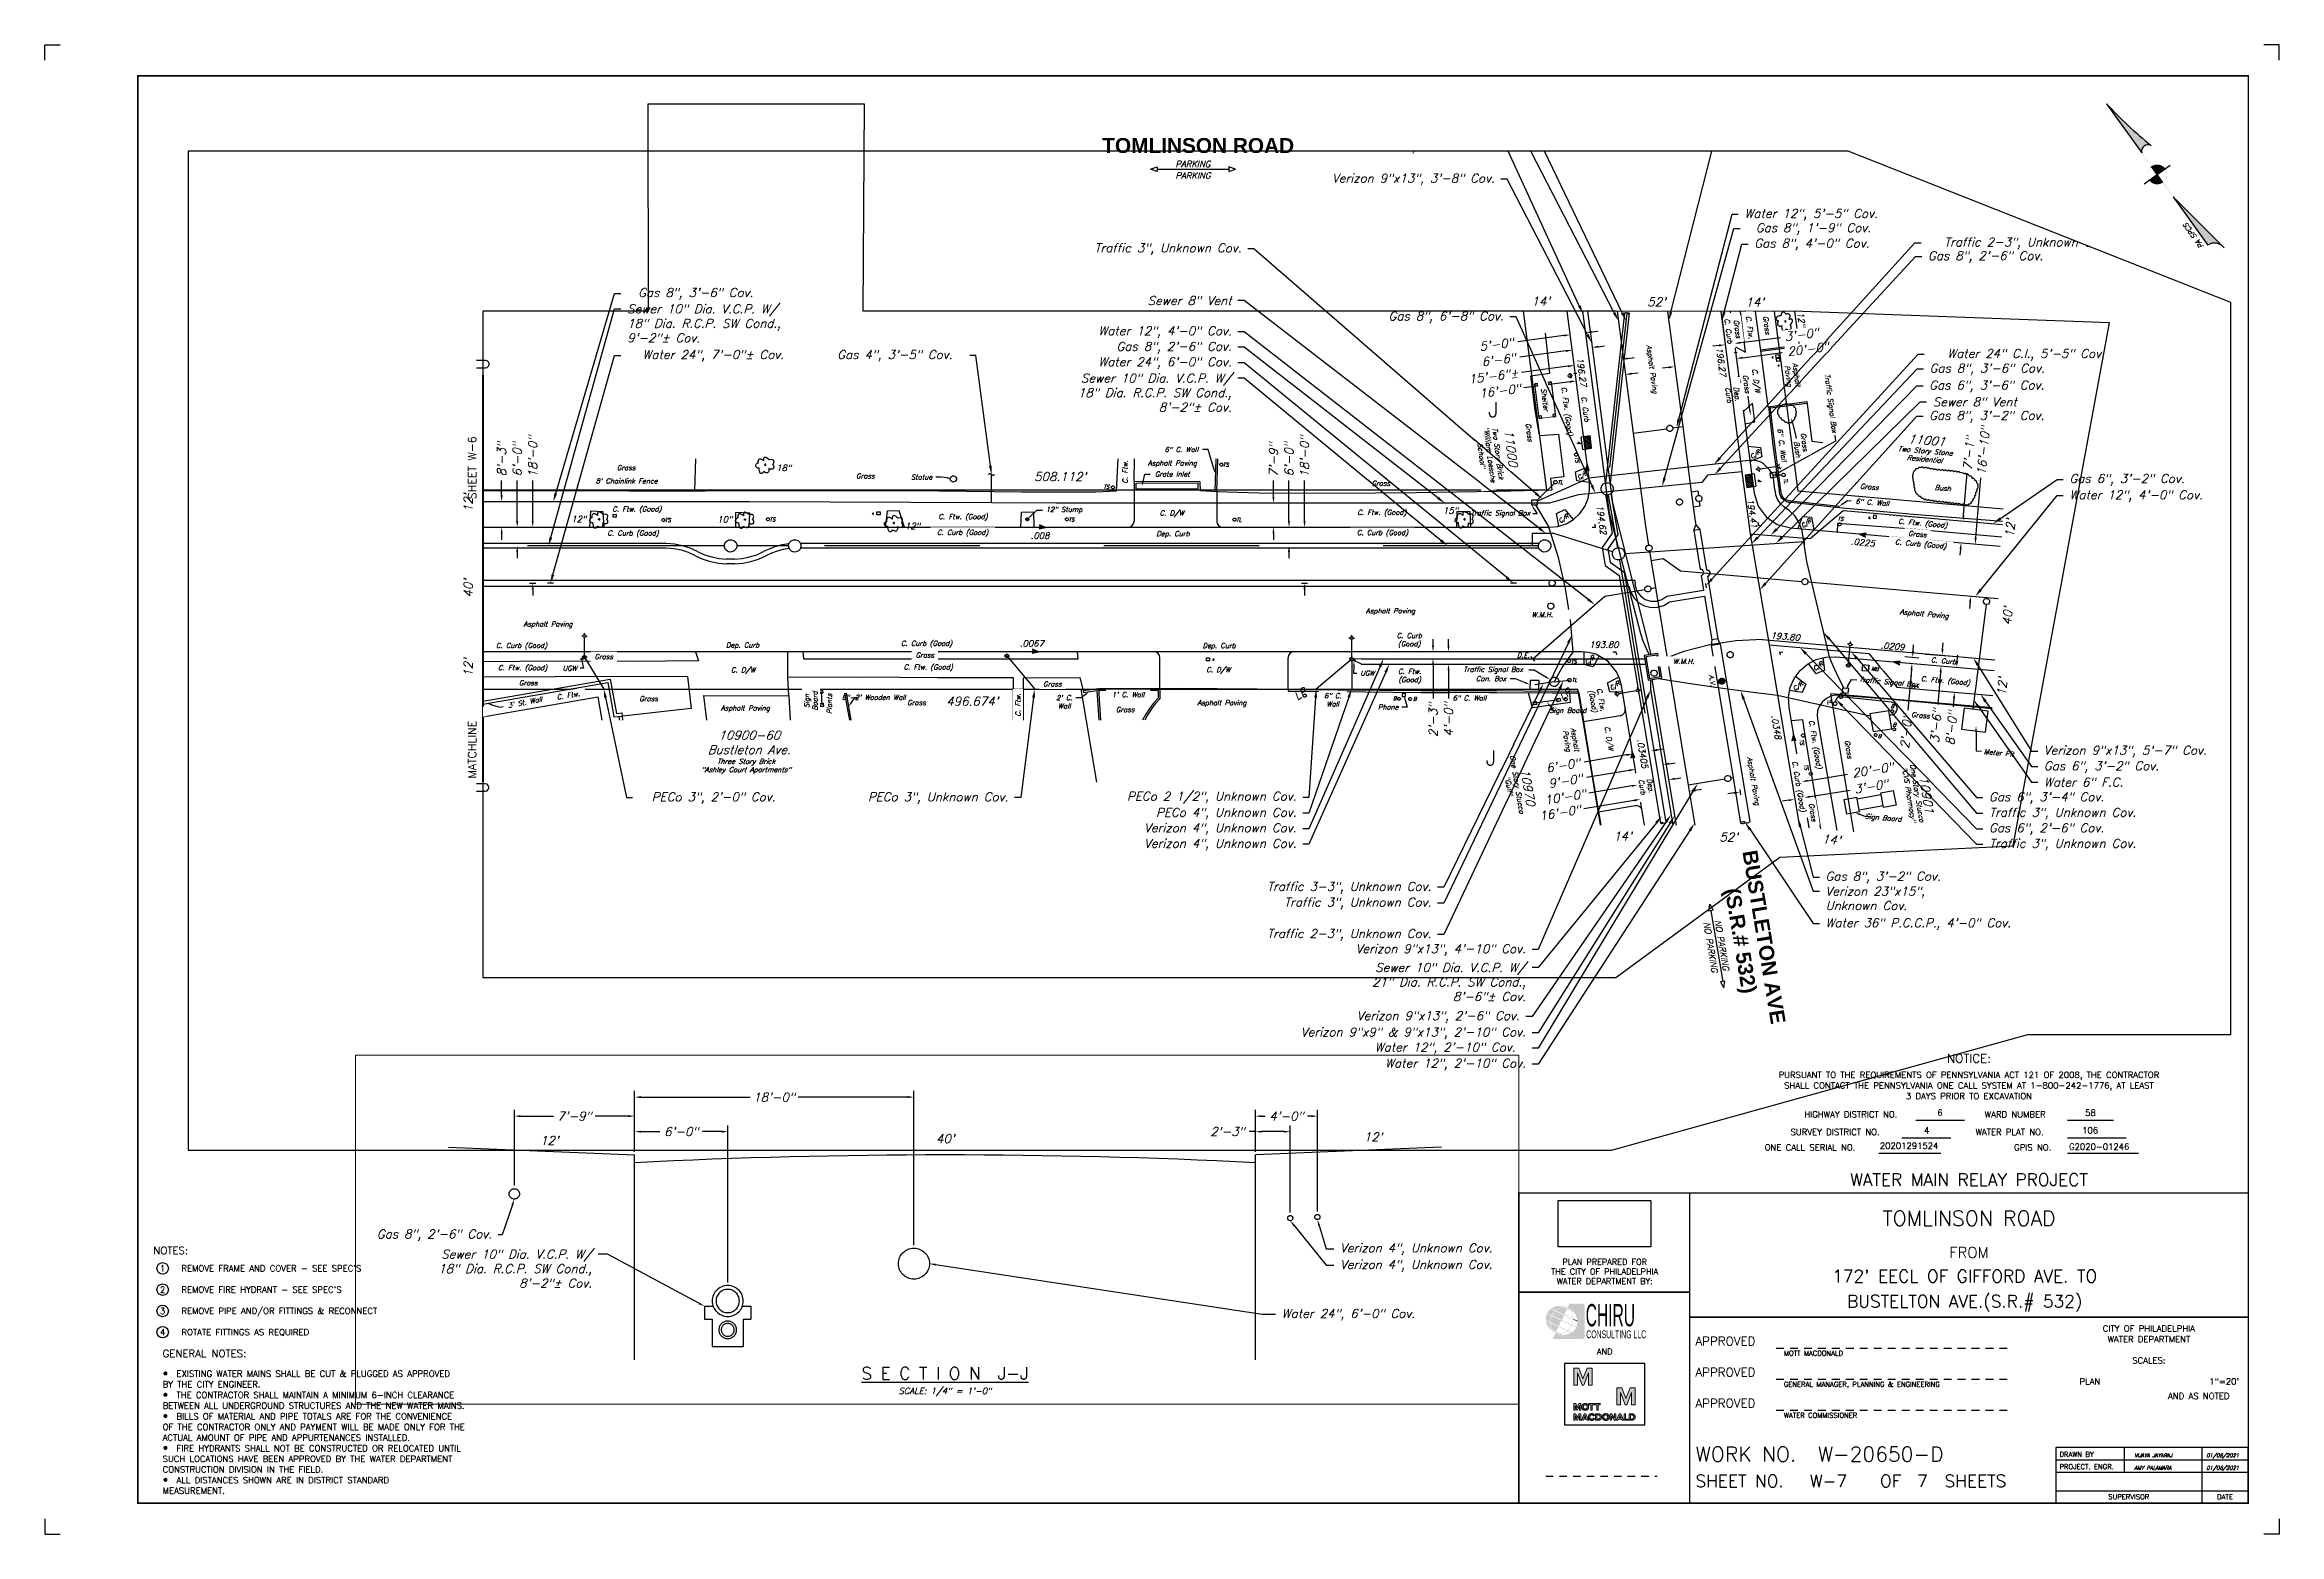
# Paper-space layout 'W7_TOMLINSON' of a CAD drawing. Header units: feet, sheet in inches. Extents: x 94.5 to 130.5, y 3.3 to 27.3.
# The model-space entities are those that its viewports show. They can reach past a viewport. Long polylines and large blocks are cut down to what shows.
import ezdxf
from ezdxf import colors
from ezdxf.entities.mleader import LeaderData, LeaderLine
from ezdxf.enums import TextEntityAlignment as Align
from ezdxf.lldxf.tags import DXFTag
from ezdxf.math import Vec2, Vec3

# ---------------------------------------------------------------- set-up
doc = ezdxf.new("R2010")
doc.units = ezdxf.units.FT
doc.header["$MEASUREMENT"] = 0
doc.header["$XCLIPFRAME"] = 2
for name, pattern in [('DASHDOT', [1, 0.5, -0.25, 0, -0.25]), ('DASHED2', [0.375, 0.25, -0.125]), ('HIDDEN2', [0.1875, 0.125, -0.0625]), ('PHANTOM', [2.5, 1.25, -0.25, 0.25, -0.25, 0.25, -0.25]), ('PWD-NGAS', [2.35, 2, -0.05, 0.1, -0.05, 0.1, -0.05]), ('PWD-SSWR', [3.3, 1.5, -0.15, 1.5, -0.15]), ('PWD-TELE', [1.5, 1, -0.05, 0.1, -0.05, 0.1, -0.05, 0.1, -0.05]), ('PWD-WATR', [2.2, 2, -0.05, 0.1, -0.05])]:
    doc.linetypes.add(name, pattern=pattern)
doc.layers.get('Defpoints').update_dxf_attribs({"color": 8})
for name, color, linetype in [('C-ANNO-SECTION-TXT', 1, 'Continuous'), ('C-EX-MISC', 7, 'Continuous'), ('DIMENSIONS', 7, 'Continuous'), ('EX-CONC', 7, 'Continuous'), ('EX-CURB RAMP', 7, 'Continuous'), ('EX-CURB-RAMP', 7, 'Continuous'), ('EX-CURBLINE', 4, 'Continuous'), ('EX-DIMS-OFFSETS', 2, 'Continuous'), ('EX-DIMS-ROW', 7, 'Continuous'), ('EX-FENCE', 7, 'FENCELINEX'), ('EX-HOUSELINE', 1, 'Continuous'), ('EX-PARCEL', 7, 'DASHDOT'), ('EX-SPOT ELEV-CITYPLAN', 2, 'Continuous'), ('EX-STEPS', 7, 'Continuous'), ('EX-STREETSCAPE', 7, 'Continuous'), ('EX-STREETSCAPE-S1', 7, 'Continuous'), ('EX-SW FLOW ARROW', 6, 'Continuous'), ('EX-TEXT', 7, 'Continuous'), ('EX-TEXT-BLDG', 7, 'Continuous'), ('EX-TEXT-DIMS', 3, 'Continuous'), ('EX-TEXT-GAS', 51, 'Continuous'), ('EX-TEXT-GAS-W7', 51, 'Continuous'), ('EX-TEXT-PECO-W7', 22, 'Continuous'), ('EX-TEXT-SEWER', 70, 'Continuous'), ('EX-TEXT-SEWER-W7', 70, 'Continuous'), ('EX-TEXT-STREET NAME', 1, 'Continuous'), ('EX-TEXT-STREET NAME-MRKGS', 2, 'Continuous'), ('EX-TEXT-TRAFFIC-W4', 22, 'Continuous'), ('EX-TEXT-TRAFFIC-W7', 22, 'Continuous'), ('EX-TEXT-VERIZON', 30, 'Continuous'), ('EX-TEXT-VERIZON-W2', 30, 'Continuous'), ('EX-TEXT-VERIZON-W7', 30, 'Continuous'), ('EX-TEXT-WATER', 151, 'Continuous'), ('EX-TEXT-WATER-W7', 151, 'Continuous'), ('EX-UTIL-GAS', 51, 'PWD-NGAS'), ('EX-UTIL-GAS-STRU', 51, 'DASHED2'), ('EX-UTIL-PECO', 22, 'PWD-TELE'), ('EX-UTIL-PECO-STRU', 22, 'DASHED2'), ('EX-UTIL-SEWER', 70, 'PWD-SSWR'), ('EX-UTIL-SEWER-STRU', 70, 'DASHED2'), ('EX-UTIL-STORM', 70, 'DASHED2'), ('EX-UTIL-STORM-STRU', 70, 'DASHED2'), ('EX-UTIL-TRAFFIC', 22, 'PWD-TELE'), ('EX-UTIL-VERIZON', 30, 'PWD-TELE'), ('EX-UTIL-VERIZON-STRU', 30, 'DASHED2'), ('EX-UTIL-WATER', 151, 'PWD-WATR'), ('EX-UTIL-WATER-STRU', 151, 'DASHED2'), ('EX-WALL', 7, 'Continuous'), ('EX_CURB RAMP TEXT', 7, 'Continuous'), ('PROF-TEXT', 7, 'Continuous'), ('SURV-DIM-WHITE', 7, 'Continuous'), ('TEXTL', 3, 'Continuous'), ('Z-APPROVED', 7, 'Continuous'), ('Z-BORDER', 1, 'Continuous'), ('Z-CHECKEDBY', 2, 'Continuous'), ('Z-LOGO', 5, 'Continuous'), ('Z-MATCHLINE', 4, 'Continuous'), ('Z-NOTES', 5, 'Continuous'), ('Z-NOTES-BLUE', 5, 'Continuous'), ('Z-NOTES-YELLOW', 2, 'Continuous'), ('Z-TITLE', 7, 'Continuous'), ('Z-Z920-G-Xrefs_Dir_Info', 7, 'Continuous')]:
    doc.layers.add(name, color=color, linetype=linetype)
doc.layers.add('Z-Z010-G-Frame', color=7, linetype='Continuous', lineweight=0)
doc.layers.add('Z-Z900-G-Non_Plot', color=5, linetype='Continuous', plot=False)
doc.styles.add('100', font='simplex.shx', dxfattribs={"oblique": 15, "height": 2})
doc.styles.add('120', font='simplex.shx', dxfattribs={"oblique": 15, "height": 2.4})
doc.styles.add('140', font='simplex.shx', dxfattribs={"oblique": 15, "height": 2.8})
doc.styles.add('175', font='simplex.shx', dxfattribs={"height": 0.00689})
doc.styles.add('200', font='simplex.shx', dxfattribs={"height": 4})
doc.styles.add('240', font='simplex.shx', dxfattribs={"height": 0.009449})
doc.styles.add('60', font='simplex.shx', dxfattribs={"oblique": 15, "height": 0.6})
doc.styles.add('80', font='simplex.shx', dxfattribs={"oblique": 15, "height": 1.6})
doc.styles.add('ARIAL', font='arialbd.ttf')
doc.styles.add('EX-100', font='simplex.shx', dxfattribs={"oblique": 15, "height": 0.1})
doc.styles.add('EX-140', font='simplex.shx', dxfattribs={"oblique": 15, "height": 0.14})
doc.styles.add('EX-80', font='simplex.shx', dxfattribs={"oblique": 15, "height": 0.08})
doc.styles.add('L240', font='simplex', dxfattribs={"height": 2.4})
doc.styles.add('L80-MS-20', font='simplex.shx', dxfattribs={"oblique": 20, "height": 1.6})
doc.styles.add('Linetypes', font='simplex.shx')
doc.styles.add('q140', font='simplex.shx', dxfattribs={"oblique": 15, "height": 0.56})
doc.styles.add('Simplex Ob', font='simplex.shx', dxfattribs={"oblique": 15})
doc.styles.add('SL60', font='simplex', dxfattribs={"oblique": 20, "height": 1.2})
doc.styles.add('style1', font='swissek.ttf', dxfattribs={"width": 0.25})
doc.styles.add('TEXTS', font='simplex.shx', dxfattribs={"oblique": 15, "height": 1.2})
tags = doc.linetypes.add('FENCELINEX', pattern='A,0.3,-0.03,["X",Linetypes,S=0.06,R=0,X=0,Y=-0.03],-0.065', length=0.395).pattern_tags.tags
tags[6] = DXFTag(74, 10)
doc.dimstyles.new('EX-DIMS-UTL', dxfattribs={"dimtxt": 0.14, "dimasz": 0.1, "dimexe": 0.1, "dimexo": 0, "dimgap": 0.05, "dimtad": 0, "dimdec": 0, "dimlfac": 12, "dimzin": 1, "dimdsep": 46, "dimlunit": 4, "dimtxsty": 'EX-140', "dimcen": 0.1, "dimclrd": 256, "dimclre": 256, "dimclrt": 256, "dimadec": 0, "dimazin": 0, "dimtfac": 1, "dimtdec": 0, "dimtofl": 0, "dimtmove": 0, "dimatfit": 0, "dimfxl": 1, "dimtolj": 1, "dimtzin": 0, "dimlwd": -1, "dimlwe": -1, "dimarcsym": 0})
doc.dimstyles.new('quarter scale', dxfattribs={"dimscale": 4, "dimtxt": 0.14, "dimasz": 0.1, "dimexe": 0.1, "dimexo": 0.05, "dimgap": 0.05, "dimtad": 1, "dimtih": 1, "dimtoh": 1, "dimdec": 0, "dimlfac": 12, "dimzin": 3, "dimdsep": 46, "dimlunit": 3, "dimtxsty": 'q140', "dimcen": 0.05, "dimadec": 0, "dimazin": 0, "dimtfac": 1, "dimtdec": 0, "dimtofl": 0, "dimtmove": 0, "dimatfit": 3, "dimfxl": 1, "dimtolj": 1, "dimtzin": 0, "dimarcsym": 0})
picture_1 = doc.add_image_def('image1.tiff', size_in_pixel=(1700, 1056))

# ---------------------------------------------------------------- blocks, each defined once
blk = doc.blocks.new('PHILLYTBLOCK')
at = {"layer": 'Z-APPROVED', "color": 5, "linetype": 'HIDDEN2'}
for points in [[(27.893, 2.5), (31.693, 2.5)], [(27.893, 2), (31.693, 2)]]:
    blk.add_lwpolyline(points, dxfattribs=at)
at = {"layer": 'Z-BORDER', "color": 7}
for points in [[(0, 23.75), (0, 24), (0.25, 24)], [(36, 23.75), (36, 24), (35.75, 24)], [(0, 0.25), (0, 0), (0.25, 0)], [(36, 0.25), (36, 0), (35.75, 0)]]:
    blk.add_lwpolyline(points, dxfattribs=at)
at = {"layer": 'Z-BORDER', "const_width": 0.025}
blk.add_lwpolyline([(1.5, 0.5), (35.5, 0.5), (35.5, 23.5), (1.5, 23.5)], close=True, dxfattribs=at)
at = {"layer": 'Z-TITLE', "color": 5}
for points in [[(30.142, 6.672), (30.928, 6.672)], [(32.587, 6.672), (33.328, 6.672)], [(29.548, 6.14), (30.549, 6.14)], [(29.92, 6.388), (30.706, 6.388)], [(32.587, 6.388), (33.532, 6.388)], [(32.587, 6.14), (33.732, 6.14)], [(32.4, 1.2), (35.5, 1.2)], [(33.5, 1.4), (33.5, 1)], [(34.75, 1.4), (34.75, 0.5)], [(32.4, 1), (35.5, 1)], [(32.4, 0.7), (35.5, 0.7)]]:
    blk.add_lwpolyline(points, dxfattribs=at)
at = {"layer": 'Z-TITLE', "color": 1, "const_width": 0.025}
for points in [[(26.5, 5.5), (23.75, 5.5), (23.75, 0.5)], [(26.5, 3.9), (23.75, 3.9)], [(26.5, 3.5), (35.5, 3.5)]]:
    blk.add_lwpolyline(points, dxfattribs=at)
blk.add_lwpolyline([(26.5, 0.5), (35.5, 0.5), (35.5, 5.5), (26.5, 5.5)], close=True, dxfattribs=at)
at = {"layer": 'Z-TITLE', "color": 5, "linetype": 'HIDDEN2'}
blk.add_lwpolyline([(27.893, 3), (31.693, 3)], dxfattribs=at)
at = {"layer": 'Z-TITLE', "color": 5}
blk.add_lwpolyline([(32.4, 0.5), (35.5, 0.5), (35.5, 1.4), (32.4, 1.4)], close=True, dxfattribs=at)
at = {"layer": 'Z-APPROVED', "color": 4, "style": '140'}
for p in [(26.594, 2.5), (26.594, 2)]:
    blk.add_text('APPROVED', height=0.14, dxfattribs=at).set_placement(p, align=Align.BOTTOM_LEFT)
at = {"layer": 'Z-APPROVED', "color": 2, "style": '80'}
for s, p in [('GENERAL MANAGER, PLANNING & ENGINEERING', (28.018, 2.458)), ('WATER COMMISSIONER', (28.018, 1.958))]:
    blk.add_text(s, height=0.08, dxfattribs=at).set_placement(p, align=Align.TOP_LEFT)
at = {"layer": 'Z-NOTES', "color": 4, "style": '240'}
blk.add_attdef('WORKNO', text='', height=0.24, dxfattribs=at).set_placement((28.564, 1.1), align=Align.BOTTOM_LEFT)
at = {"layer": 'Z-NOTES-BLUE', "color": 4, "style": '140'}
blk.add_attdef('XXSHEETS', text='', height=0.15, dxfattribs=at).set_placement((32.143, 1.13), align=Align.BOTTOM_RIGHT)
at = {"layer": 'Z-TITLE', "color": 5}
for s, height, style, p in [('NOTICE:', 0.14, '140', (31, 7.556)), ('PURSUANT TO THE REQUIREMENTS OF PENNSYLVANIA ACT 121 OF 2008, THE CONTRACTOR', 0.1, '100', (31, 7.323)), ('SHALL CONTACT THE PENNSYLVANIA ONE CALL SYSTEM AT 1-800-242-1776, AT LEAST', 0.1, '100', (31, 7.151)), ('3 DAYS PRIOR TO EXCAVATION', 0.1, '100', (31, 6.98))]:
    blk.add_text(s, height=height, dxfattribs=dict(at, style=style)).set_placement(p, align=Align.BOTTOM_CENTER)
at = {"layer": 'Z-TITLE', "color": 5, "style": '100'}
for s, p in [('SURVEY DISTRICT NO.', (28.126, 6.431)), ('HIGHWAY DISTRICT NO.', (28.347, 6.715)), ('WATER PLAT NO.', (31.106, 6.431)), ('WARD NUMBER', (31.255, 6.715)), ('ONE CALL SERIAL NO.', (27.709, 6.183)), ('GPIS NO.', (31.727, 6.183)), ('PLAN', (32.781, 2.412))]:
    blk.add_text(s, height=0.1, dxfattribs=at).set_placement(p)
at = {"layer": 'Z-TITLE', "color": 1, "style": '175'}
blk.add_text('FROM', height=0.175, dxfattribs=at).set_placement((31, 4.4), align=Align.BOTTOM_CENTER)
at = {"layer": 'Z-TITLE', "color": 5, "style": '100'}
for s, p in [('CITY OF PHILADELPHIA', (33.899, 3.366)), ('WATER DEPARTMENT', (33.899, 3.194)), ('SCALES:', (33.899, 2.851))]:
    blk.add_text(s, height=0.1, dxfattribs=at).set_placement(p, align=Align.TOP_CENTER)
at = {"layer": 'Z-TITLE', "color": 4}
for s, height, style, p in [('APPROVED', 0.14, '140', (26.594, 3)), ('WORK NO.', 0.24, '240', (26.594, 1.1)), ('SHEET NO.', 0.2, '200', (26.594, 0.7)), ('OF', 0.2, '200', (29.568, 0.7)), ('SHEETS', 0.2, '200', (30.607, 0.7))]:
    blk.add_text(s, height=height, dxfattribs=dict(at, style=style)).set_placement(p, align=Align.BOTTOM_LEFT)
at = {"layer": 'Z-TITLE', "color": 2, "style": '80'}
blk.add_text('MOTT MACDONALD', height=0.08, dxfattribs=at).set_placement((28.018, 2.958), align=Align.TOP_LEFT)
for s, p in [('DRAWN BY', (32.459, 1.226)), ('PROJECT. ENGR.', (32.459, 1.026))]:
    blk.add_text(s, height=0.08, dxfattribs=at).set_placement(p, align=Align.BOTTOM_LEFT)
for s, p in [('SUPERVISOR', (33.575, 0.54)), ('DATE', (35.125, 0.54))]:
    blk.add_text(s, height=0.08, dxfattribs=at).set_placement(p, align=Align.BOTTOM_CENTER)
at = {"layer": 'Z-TITLE', "color": 5, "style": '100'}
for tag, p in [('HNO', (30.535, 6.712)), ('WNO', (32.957, 6.712)), ('SNO', (30.313, 6.428)), ('WPNO', (33.038, 6.428)), ('CALLTICKET', (30.01, 6.18))]:
    blk.add_attdef(tag, text='', height=0.1, dxfattribs=at).set_placement(p, align=Align.BOTTOM_CENTER)
at = {"layer": 'Z-TITLE', "color": 1}
for tag, height, style, p in [('PROJECTTITLE', 0.2, '200', (31, 5.741)), ('ANYSTREET', 0.24, '240', (31, 4.9)), ('1STTO2ND', 0.2, '200', (31, 3.9))]:
    blk.add_attdef(tag, text='', height=height, dxfattribs=dict(at, style=style)).set_placement(p, align=Align.BOTTOM_CENTER)
at = {"layer": 'Z-TITLE', "color": 5, "style": '100'}
for tag, p in [('PROFILE', (33.343, 2.186)), ('HORZSCALE', (35.352, 2.193)), ('PLANSCALE', (35.352, 2.412)), ('VERTSCALE', (35.352, 1.984))]:
    blk.add_attdef(tag, text='', height=0.1, dxfattribs=at).set_placement(p, align=Align.RIGHT)
at = {"layer": 'Z-TITLE', "color": 4, "style": '200'}
for tag, p in [('SHEETNO', (28.436, 0.7)), ('TOTALSHEETS', (30.163, 0.7))]:
    blk.add_attdef(tag, text='', height=0.2, dxfattribs=at).set_placement(p, align=Align.BOTTOM_LEFT)
blk = doc.blocks.new('DCHECKER')
at = {"layer": 'Z-CHECKEDBY', "style": '60', "oblique": 15}
for tag, p in [('DRAWN', (1.265, -0.178)), ('CHECKED', (1.265, -0.378)), ('DRAWDATE', (2.515, -0.178)), ('CHECKDATE', (2.515, -0.378))]:
    blk.add_attdef(tag, text='', height=0.06, dxfattribs=at).set_placement(p, align=Align.BOTTOM_LEFT)
blk = doc.blocks.new('Logo_Mott MacDonald')
at = {"layer": 'Z-Z010-G-Frame'}
h = blk.add_hatch(color=256, dxfattribs=at)
h.set_gradient(color1=(0, 0, 1), color2=(0, 0, 1), tint=0.04)
h.paths.add_polyline_path([(5.08, -3.26), (3.26, -3.26), (3.26, -9.36), (4.56, -9.36), (4.56, -4.96), (6.28, -9.36), (6.84, -9.36), (8.56, -4.96), (8.56, -9.36), (9.86, -9.36), (9.86, -3.26), (8.04, -3.26), (6.56, -7.07)])
h.paths.add_polyline_path([(18.66, -16.44), (19.96, -16.44), (19.96, -12.05), (21.68, -16.44), (22.24, -16.44), (23.96, -12.05), (23.96, -16.44), (25.26, -16.44), (25.26, -10.35), (23.44, -10.35), (21.96, -14.16), (20.48, -10.35), (18.66, -10.35)])
h.paths.add_polyline_path([(3.26, -16), (3.26, -18.34), (3.76, -18.34), (3.76, -16.65), (4.42, -18.34), (4.64, -18.34), (5.3, -16.65), (5.3, -18.34), (5.8, -18.34), (5.8, -16), (5.1, -16), (4.53, -17.46), (3.96, -16)])
h.paths.add_polyline_path([(6.98, -16.02), (6.86, -16.06), (6.76, -16.11), (6.66, -16.17), (6.57, -16.24), (6.49, -16.31), (6.41, -16.4), (6.34, -16.49), (6.29, -16.59), (6.24, -16.69), (6.2, -16.81), (6.17, -16.92), (6.16, -17.05), (6.15, -17.17), (6.16, -17.3), (6.17, -17.42), (6.2, -17.54), (6.24, -17.65), (6.29, -17.76), (6.34, -17.86), (6.41, -17.95), (6.49, -18.03), (6.57, -18.11), (6.66, -18.18), (6.76, -18.24), (6.86, -18.29), (6.98, -18.33), (7.09, -18.36), (7.21, -18.38), (7.34, -18.38), (7.47, -18.38), (7.6, -18.37), (7.71, -18.34), (7.83, -18.31), (7.94, -18.26), (8.04, -18.21), (8.13, -18.14), (8.22, -18.07), (8.3, -17.99), (8.37, -17.9), (8.43, -17.81), (8.48, -17.71), (8.53, -17.6), (8.56, -17.48), (8.58, -17.36), (8.59, -17.24), (8.59, -17.11), (8.58, -16.98), (8.56, -16.86), (8.53, -16.75), (8.48, -16.64), (8.43, -16.54), (8.37, -16.44), (8.3, -16.36), (8.22, -16.27), (8.13, -16.2), (8.04, -16.14), (7.94, -16.09), (7.83, -16.04), (7.71, -16.01), (7.6, -15.98), (7.47, -15.97), (7.34, -15.96), (7.21, -15.97), (7.09, -15.99)])
h.paths.add_polyline_path([(7.17, -16.43), (7.24, -16.42), (7.32, -16.41), (7.39, -16.41), (7.47, -16.41), (7.54, -16.42), (7.61, -16.44), (7.68, -16.47), (7.74, -16.5), (7.8, -16.54), (7.85, -16.58), (7.9, -16.63), (7.94, -16.69), (7.98, -16.74), (8.01, -16.81), (8.03, -16.87), (8.06, -16.94), (8.07, -17.02), (8.08, -17.09), (8.08, -17.17), (8.08, -17.25), (8.07, -17.33), (8.06, -17.4), (8.03, -17.47), (8.01, -17.54), (7.98, -17.6), (7.94, -17.66), (7.9, -17.71), (7.85, -17.76), (7.8, -17.81), (7.74, -17.85), (7.68, -17.88), (7.61, -17.9), (7.54, -17.92), (7.47, -17.94), (7.39, -17.94), (7.32, -17.94), (7.24, -17.93), (7.17, -17.91), (7.1, -17.89), (7.04, -17.86), (6.98, -17.83), (6.92, -17.79), (6.87, -17.74), (6.83, -17.69), (6.79, -17.63), (6.75, -17.57), (6.72, -17.51), (6.7, -17.44), (6.68, -17.37), (6.67, -17.29), (6.66, -17.21), (6.66, -17.13), (6.67, -17.06), (6.68, -16.98), (6.7, -16.91), (6.72, -16.84), (6.75, -16.77), (6.79, -16.71), (6.83, -16.66), (6.87, -16.61), (6.92, -16.56), (6.98, -16.52), (7.04, -16.48), (7.1, -16.46)], flags=16)
h.paths.add_polyline_path([(8.7, -16), (8.7, -16.44), (9.39, -16.44), (9.39, -18.34), (9.89, -18.34), (9.89, -16.44), (10.57, -16.44), (10.57, -16)])
h.paths.add_polyline_path([(10.84, -16), (10.84, -16.44), (11.53, -16.44), (11.53, -18.34), (12.03, -18.34), (12.03, -16.44), (12.71, -16.44), (12.71, -16)])
h.paths.add_polyline_path([(3.26, -19.62), (3.26, -21.96), (3.76, -21.96), (3.76, -20.28), (4.42, -21.96), (4.64, -21.96), (5.3, -20.28), (5.3, -21.96), (5.8, -21.96), (5.8, -19.62), (5.1, -19.62), (4.53, -21.09), (3.96, -19.62)])
h.paths.add_polyline_path([(6.07, -21.96), (6.63, -21.96), (6.78, -21.57), (7.78, -21.57), (7.93, -21.96), (8.49, -21.96), (7.59, -19.62), (6.97, -19.62)])
h.paths.add_polyline_path([(6.91, -21.13), (7.28, -20.12), (7.64, -21.13)], flags=16)
h.paths.add_polyline_path([(8.63, -20.23), (8.58, -20.33), (8.55, -20.44), (8.52, -20.55), (8.5, -20.67), (8.5, -20.8), (8.5, -20.92), (8.52, -21.03), (8.55, -21.15), (8.58, -21.25), (8.63, -21.36), (8.68, -21.45), (8.74, -21.54), (8.81, -21.62), (8.89, -21.7), (8.97, -21.76), (9.06, -21.82), (9.16, -21.87), (9.26, -21.92), (9.37, -21.95), (9.48, -21.98), (9.59, -22), (9.71, -22), (9.81, -22), (9.89, -22), (9.97, -21.99), (10.05, -21.97), (10.12, -21.95), (10.19, -21.92), (10.25, -21.89), (10.31, -21.86), (10.37, -21.83), (10.42, -21.79), (10.47, -21.74), (10.52, -21.7), (10.56, -21.66), (10.6, -21.61), (10.64, -21.56), (10.67, -21.51), (10.71, -21.46), (10.72, -21.43), (10.7, -21.42), (10.68, -21.41), (10.65, -21.4), (10.62, -21.38), (10.59, -21.37), (10.56, -21.35), (10.52, -21.33), (10.48, -21.31), (10.45, -21.3), (10.41, -21.28), (10.38, -21.26), (10.35, -21.25), (10.3, -21.22), (10.29, -21.23), (10.28, -21.26), (10.26, -21.29), (10.23, -21.32), (10.21, -21.35), (10.18, -21.38), (10.15, -21.4), (10.12, -21.43), (10.09, -21.45), (10.06, -21.47), (10.03, -21.49), (9.99, -21.51), (9.95, -21.53), (9.92, -21.54), (9.88, -21.55), (9.84, -21.56), (9.8, -21.56), (9.76, -21.56), (9.69, -21.56), (9.62, -21.55), (9.55, -21.54), (9.49, -21.52), (9.42, -21.49), (9.37, -21.46), (9.31, -21.42), (9.26, -21.38), (9.21, -21.34), (9.17, -21.29), (9.13, -21.23), (9.1, -21.17), (9.07, -21.11), (9.05, -21.05), (9.03, -20.98), (9.02, -20.91), (9.01, -20.83), (9.01, -20.76), (9.02, -20.68), (9.03, -20.61), (9.05, -20.54), (9.07, -20.48), (9.1, -20.42), (9.13, -20.36), (9.17, -20.3), (9.21, -20.25), (9.26, -20.21), (9.31, -20.17), (9.37, -20.13), (9.42, -20.1), (9.49, -20.07), (9.55, -20.05), (9.62, -20.04), (9.69, -20.03), (9.76, -20.03), (9.8, -20.03), (9.84, -20.03), (9.88, -20.04), (9.92, -20.05), (9.95, -20.06), (9.99, -20.08), (10.03, -20.1), (10.06, -20.12), (10.09, -20.14), (10.12, -20.16), (10.15, -20.19), (10.18, -20.21), (10.21, -20.24), (10.23, -20.27), (10.26, -20.3), (10.28, -20.33), (10.29, -20.36), (10.3, -20.37), (10.33, -20.35), (10.35, -20.34), (10.38, -20.33), (10.41, -20.31), (10.45, -20.29), (10.48, -20.28), (10.52, -20.26), (10.56, -20.24), (10.59, -20.22), (10.62, -20.21), (10.65, -20.19), (10.68, -20.18), (10.72, -20.16), (10.71, -20.13), (10.67, -20.08), (10.64, -20.03), (10.6, -19.98), (10.56, -19.93), (10.52, -19.88), (10.47, -19.84), (10.42, -19.8), (10.37, -19.76), (10.31, -19.73), (10.25, -19.69), (10.19, -19.67), (10.12, -19.64), (10.05, -19.62), (9.97, -19.6), (9.89, -19.59), (9.81, -19.59), (9.71, -19.59), (9.59, -19.59), (9.48, -19.61), (9.37, -19.64), (9.26, -19.67), (9.16, -19.71), (9.06, -19.77), (8.97, -19.83), (8.89, -19.89), (8.81, -19.97), (8.74, -20.05), (8.68, -20.14)])
h.paths.add_polyline_path([(11.99, -21.96), (11.97, -21.96), (11.96, -21.96), (11.95, -21.96), (11.94, -21.96), (11.92, -21.96), (11.91, -21.96), (11.89, -21.96), (11.87, -21.96), (11.83, -21.96), (11.79, -21.96), (11.74, -21.96), (11.69, -21.96), (11.64, -21.96), (11.59, -21.96), (11.48, -21.96), (11.43, -21.96), (11.37, -21.96), (11.32, -21.96), (11.28, -21.96), (11.23, -21.96), (11.19, -21.96), (11.17, -21.96), (11.15, -21.96), (11.14, -21.96), (11.12, -21.96), (11.11, -21.96), (11.1, -21.96), (11.09, -21.96), (11.08, -21.96), (11.07, -21.96), (11.06, -21.96), (11.06, -21.96), (11.06, -21.96), (11.06, -21.96), (11.06, -21.96), (11.06, -21.96), (11.06, -21.95), (11.06, -21.95), (11.06, -21.94), (11.06, -21.92), (11.06, -21.9), (11.06, -21.87), (11.06, -21.84), (11.06, -21.81), (11.06, -21.77), (11.06, -21.73), (11.06, -21.69), (11.06, -21.64), (11.06, -21.59), (11.06, -21.53), (11.06, -21.48), (11.06, -21.42), (11.06, -21.36), (11.06, -21.3), (11.06, -21.24), (11.06, -21.17), (11.06, -21.04), (11.06, -20.9), (11.06, -20.63), (11.06, -20.49), (11.06, -20.36), (11.06, -20.3), (11.06, -20.24), (11.06, -20.18), (11.06, -20.12), (11.06, -20.06), (11.06, -20.01), (11.06, -19.96), (11.06, -19.91), (11.06, -19.86), (11.06, -19.82), (11.06, -19.78), (11.06, -19.75), (11.06, -19.72), (11.06, -19.69), (11.06, -19.67), (11.06, -19.65), (11.06, -19.64), (11.06, -19.64), (11.06, -19.63), (11.06, -19.63), (11.06, -19.62), (11.06, -19.62), (11.08, -19.62), (11.09, -19.62), (11.1, -19.62), (11.12, -19.62), (11.13, -19.62), (11.15, -19.62), (11.17, -19.62), (11.2, -19.62), (11.25, -19.62), (11.29, -19.62), (11.34, -19.62), (11.39, -19.62), (11.5, -19.62), (11.61, -19.62), (11.66, -19.62), (11.71, -19.62), (11.76, -19.62), (11.8, -19.62), (11.85, -19.62), (11.88, -19.62), (11.9, -19.62), (11.92, -19.62), (11.93, -19.62), (11.94, -19.62), (11.95, -19.62), (11.96, -19.62), (11.97, -19.62), (11.98, -19.62), (11.98, -19.62), (11.98, -19.62), (11.98, -19.62), (12, -19.62), (12.05, -19.62), (12.13, -19.63), (12.22, -19.64), (12.29, -19.65), (12.37, -19.67), (12.44, -19.69), (12.51, -19.72), (12.58, -19.75), (12.65, -19.78), (12.71, -19.82), (12.77, -19.86), (12.83, -19.9), (12.88, -19.94), (12.93, -19.99), (12.97, -20.05), (13.02, -20.1), (13.04, -20.13), (13.06, -20.16), (13.07, -20.19), (13.09, -20.22), (13.11, -20.25), (13.12, -20.29), (13.14, -20.32), (13.15, -20.35), (13.16, -20.39), (13.17, -20.42), (13.18, -20.46), (13.19, -20.5), (13.2, -20.53), (13.21, -20.57), (13.21, -20.61), (13.22, -20.65), (13.22, -20.69), (13.22, -20.73), (13.22, -20.77), (13.22, -20.81), (13.22, -20.85), (13.22, -20.89), (13.22, -20.93), (13.21, -20.97), (13.21, -21.01), (13.2, -21.05), (13.19, -21.08), (13.18, -21.12), (13.18, -21.16), (13.16, -21.19), (13.15, -21.23), (13.14, -21.26), (13.13, -21.29), (13.11, -21.33), (13.09, -21.36), (13.08, -21.39), (13.06, -21.42), (13.04, -21.45), (13.01, -21.5), (12.96, -21.56), (12.91, -21.61), (12.86, -21.66), (12.8, -21.71), (12.75, -21.75), (12.69, -21.79), (12.62, -21.82), (12.56, -21.85), (12.49, -21.88), (12.42, -21.9), (12.34, -21.92), (12.26, -21.94), (12.19, -21.95), (12.1, -21.96), (12.02, -21.96)])
h.paths.add_polyline_path([(11.56, -21.5), (11.56, -21.48), (11.56, -21.46), (11.56, -21.44), (11.56, -21.41), (11.56, -21.39), (11.56, -21.36), (11.56, -21.33), (11.56, -21.27), (11.56, -21.2), (11.56, -21.13), (11.56, -21.05), (11.56, -20.96), (11.56, -20.79), (11.56, -20.62), (11.56, -20.54), (11.56, -20.46), (11.56, -20.39), (11.56, -20.32), (11.56, -20.25), (11.56, -20.22), (11.56, -20.2), (11.56, -20.17), (11.56, -20.15), (11.56, -20.13), (11.56, -20.11), (11.56, -20.08), (11.56, -20.07), (11.56, -20.06), (11.58, -20.06), (11.6, -20.06), (11.62, -20.06), (11.64, -20.06), (11.68, -20.06), (11.73, -20.06), (11.83, -20.06), (11.88, -20.06), (11.92, -20.06), (11.94, -20.06), (11.97, -20.06), (11.98, -20.06), (11.99, -20.06), (11.99, -20.06), (12.01, -20.06), (12.07, -20.07), (12.12, -20.07), (12.17, -20.08), (12.22, -20.09), (12.27, -20.11), (12.31, -20.12), (12.35, -20.14), (12.39, -20.16), (12.43, -20.18), (12.46, -20.21), (12.49, -20.24), (12.52, -20.27), (12.55, -20.3), (12.58, -20.33), (12.6, -20.37), (12.62, -20.4), (12.64, -20.44), (12.66, -20.48), (12.67, -20.52), (12.69, -20.56), (12.7, -20.61), (12.71, -20.65), (12.71, -20.7), (12.71, -20.74), (12.72, -20.79), (12.71, -20.84), (12.71, -20.88), (12.71, -20.93), (12.7, -20.97), (12.69, -21.02), (12.67, -21.06), (12.66, -21.1), (12.64, -21.14), (12.62, -21.18), (12.6, -21.21), (12.57, -21.25), (12.55, -21.28), (12.52, -21.31), (12.49, -21.34), (12.45, -21.37), (12.42, -21.4), (12.38, -21.42), (12.34, -21.44), (12.3, -21.46), (12.26, -21.48), (12.21, -21.49), (12.17, -21.51), (12.12, -21.51), (12.07, -21.52), (12.02, -21.52), (11.99, -21.52), (11.96, -21.52), (11.93, -21.52), (11.92, -21.52), (11.88, -21.52), (11.83, -21.52), (11.73, -21.52), (11.68, -21.52), (11.64, -21.52), (11.62, -21.52), (11.6, -21.52), (11.58, -21.52), (11.56, -21.52)], flags=16)
h.paths.add_polyline_path([(13.51, -20.54), (13.5, -20.67), (13.49, -20.8), (13.5, -20.92), (13.51, -21.05), (13.54, -21.16), (13.58, -21.27), (13.63, -21.38), (13.69, -21.48), (13.75, -21.57), (13.83, -21.65), (13.91, -21.73), (14, -21.8), (14.1, -21.86), (14.2, -21.91), (14.32, -21.95), (14.43, -21.98), (14.56, -22), (14.68, -22), (14.81, -22), (14.94, -21.99), (15.06, -21.96), (15.17, -21.93), (15.28, -21.88), (15.38, -21.83), (15.47, -21.77), (15.56, -21.69), (15.64, -21.61), (15.71, -21.53), (15.77, -21.43), (15.82, -21.33), (15.87, -21.22), (15.9, -21.11), (15.92, -20.98), (15.93, -20.86), (15.93, -20.73), (15.92, -20.61), (15.9, -20.48), (15.87, -20.37), (15.82, -20.26), (15.77, -20.16), (15.71, -20.06), (15.64, -19.98), (15.56, -19.9), (15.47, -19.82), (15.38, -19.76), (15.28, -19.71), (15.17, -19.66), (15.06, -19.63), (14.94, -19.6), (14.81, -19.59), (14.68, -19.59), (14.56, -19.59), (14.43, -19.61), (14.32, -19.64), (14.2, -19.68), (14.1, -19.73), (14, -19.79), (13.91, -19.86), (13.83, -19.94), (13.75, -20.02), (13.69, -20.11), (13.63, -20.21), (13.58, -20.32), (13.54, -20.43)])
h.paths.add_polyline_path([(14.02, -20.6), (14.04, -20.53), (14.06, -20.46), (14.09, -20.4), (14.13, -20.34), (14.17, -20.28), (14.21, -20.23), (14.26, -20.18), (14.32, -20.14), (14.38, -20.11), (14.44, -20.08), (14.51, -20.05), (14.58, -20.04), (14.66, -20.03), (14.74, -20.03), (14.81, -20.03), (14.89, -20.05), (14.95, -20.06), (15.02, -20.09), (15.08, -20.12), (15.14, -20.16), (15.19, -20.2), (15.24, -20.25), (15.28, -20.31), (15.32, -20.36), (15.35, -20.43), (15.38, -20.49), (15.4, -20.56), (15.41, -20.64), (15.42, -20.72), (15.42, -20.8), (15.42, -20.87), (15.41, -20.95), (15.4, -21.02), (15.38, -21.09), (15.35, -21.16), (15.32, -21.22), (15.28, -21.28), (15.24, -21.34), (15.19, -21.38), (15.14, -21.43), (15.08, -21.47), (15.02, -21.5), (14.95, -21.53), (14.89, -21.54), (14.81, -21.56), (14.74, -21.56), (14.66, -21.56), (14.58, -21.55), (14.51, -21.54), (14.44, -21.51), (14.38, -21.48), (14.32, -21.45), (14.26, -21.41), (14.21, -21.36), (14.17, -21.31), (14.13, -21.25), (14.09, -21.19), (14.06, -21.13), (14.04, -21.06), (14.02, -20.99), (14.01, -20.91), (14, -20.83), (14, -20.75), (14.01, -20.68)], flags=16)
h.paths.add_polyline_path([(16.79, -19.62), (16.28, -19.62), (16.28, -21.96), (16.77, -21.96), (16.77, -20.44), (17.89, -21.96), (18.37, -21.96), (18.37, -19.62), (17.87, -19.62), (17.87, -21.09)])
h.paths.add_polyline_path([(18.64, -21.96), (19.2, -21.96), (19.35, -21.57), (20.35, -21.57), (20.5, -21.96), (21.06, -21.96), (20.16, -19.62), (19.54, -19.62)])
h.paths.add_polyline_path([(19.85, -20.12), (20.22, -21.13), (19.49, -21.13)], flags=16)
h.paths.add_polyline_path([(21.84, -19.62), (21.33, -19.62), (21.33, -21.96), (22.83, -21.96), (22.83, -21.52), (21.84, -21.52)])
h.paths.add_polyline_path([(24.03, -21.96), (24.01, -21.96), (24, -21.96), (23.99, -21.96), (23.98, -21.96), (23.96, -21.96), (23.95, -21.96), (23.93, -21.96), (23.91, -21.96), (23.87, -21.96), (23.83, -21.96), (23.78, -21.96), (23.73, -21.96), (23.68, -21.96), (23.63, -21.96), (23.52, -21.96), (23.46, -21.96), (23.41, -21.96), (23.36, -21.96), (23.31, -21.96), (23.27, -21.96), (23.23, -21.96), (23.21, -21.96), (23.19, -21.96), (23.17, -21.96), (23.16, -21.96), (23.15, -21.96), (23.13, -21.96), (23.12, -21.96), (23.11, -21.96), (23.11, -21.96), (23.1, -21.96), (23.1, -21.96), (23.1, -21.96), (23.1, -21.96), (23.1, -21.96), (23.1, -21.96), (23.1, -21.95), (23.1, -21.95), (23.1, -21.94), (23.1, -21.92), (23.1, -21.9), (23.1, -21.87), (23.1, -21.84), (23.1, -21.81), (23.1, -21.77), (23.1, -21.73), (23.1, -21.69), (23.1, -21.64), (23.1, -21.59), (23.1, -21.53), (23.1, -21.48), (23.1, -21.42), (23.1, -21.36), (23.1, -21.3), (23.1, -21.24), (23.1, -21.17), (23.1, -21.04), (23.1, -20.9), (23.1, -20.63), (23.1, -20.49), (23.1, -20.36), (23.1, -20.3), (23.1, -20.24), (23.1, -20.18), (23.1, -20.12), (23.1, -20.06), (23.1, -20.01), (23.1, -19.96), (23.1, -19.91), (23.1, -19.86), (23.1, -19.82), (23.1, -19.78), (23.1, -19.75), (23.1, -19.72), (23.1, -19.69), (23.1, -19.67), (23.1, -19.65), (23.1, -19.64), (23.1, -19.64), (23.1, -19.63), (23.1, -19.63), (23.1, -19.62), (23.1, -19.62), (23.12, -19.62), (23.13, -19.62), (23.14, -19.62), (23.16, -19.62), (23.17, -19.62), (23.19, -19.62), (23.2, -19.62), (23.24, -19.62), (23.29, -19.62), (23.33, -19.62), (23.38, -19.62), (23.43, -19.62), (23.54, -19.62), (23.65, -19.62), (23.7, -19.62), (23.75, -19.62), (23.8, -19.62), (23.84, -19.62), (23.89, -19.62), (23.92, -19.62), (23.94, -19.62), (23.96, -19.62), (23.97, -19.62), (23.98, -19.62), (23.99, -19.62), (24, -19.62), (24.01, -19.62), (24.02, -19.62), (24.02, -19.62), (24.02, -19.62), (24.02, -19.62), (24.04, -19.62), (24.09, -19.62), (24.17, -19.63), (24.25, -19.64), (24.33, -19.65), (24.41, -19.67), (24.48, -19.69), (24.55, -19.72), (24.62, -19.75), (24.69, -19.78), (24.75, -19.82), (24.81, -19.86), (24.86, -19.9), (24.92, -19.94), (24.97, -19.99), (25.01, -20.05), (25.06, -20.1), (25.08, -20.13), (25.09, -20.16), (25.11, -20.19), (25.13, -20.22), (25.15, -20.25), (25.16, -20.29), (25.18, -20.32), (25.19, -20.35), (25.2, -20.39), (25.21, -20.42), (25.22, -20.46), (25.23, -20.5), (25.24, -20.53), (25.25, -20.57), (25.25, -20.61), (25.26, -20.65), (25.26, -20.69), (25.26, -20.73), (25.26, -20.77), (25.26, -20.81), (25.26, -20.85), (25.26, -20.89), (25.26, -20.93), (25.25, -20.97), (25.25, -21.01), (25.24, -21.05), (25.23, -21.08), (25.22, -21.12), (25.21, -21.16), (25.2, -21.19), (25.19, -21.23), (25.18, -21.26), (25.16, -21.29), (25.15, -21.33), (25.13, -21.36), (25.12, -21.39), (25.1, -21.42), (25.08, -21.45), (25.05, -21.5), (25, -21.56), (24.95, -21.61), (24.9, -21.66), (24.84, -21.71), (24.79, -21.75), (24.73, -21.79), (24.66, -21.82), (24.6, -21.85), (24.53, -21.88), (24.45, -21.9), (24.38, -21.92), (24.3, -21.94), (24.22, -21.95), (24.14, -21.96), (24.05, -21.96)])
h.paths.add_polyline_path([(23.6, -20.46), (23.6, -20.39), (23.6, -20.32), (23.6, -20.25), (23.6, -20.22), (23.6, -20.2), (23.6, -20.17), (23.6, -20.15), (23.6, -20.13), (23.6, -20.11), (23.6, -20.08), (23.6, -20.07), (23.6, -20.06), (23.62, -20.06), (23.64, -20.06), (23.66, -20.06), (23.68, -20.06), (23.72, -20.06), (23.77, -20.06), (23.87, -20.06), (23.92, -20.06), (23.96, -20.06), (23.98, -20.06), (24, -20.06), (24.02, -20.06), (24.02, -20.06), (24.02, -20.06), (24.05, -20.06), (24.11, -20.07), (24.16, -20.07), (24.21, -20.08), (24.26, -20.09), (24.31, -20.11), (24.35, -20.12), (24.39, -20.14), (24.43, -20.16), (24.47, -20.18), (24.5, -20.21), (24.53, -20.24), (24.56, -20.27), (24.59, -20.3), (24.62, -20.33), (24.64, -20.37), (24.66, -20.4), (24.68, -20.44), (24.7, -20.48), (24.71, -20.52), (24.73, -20.56), (24.74, -20.61), (24.74, -20.65), (24.75, -20.7), (24.75, -20.74), (24.75, -20.79), (24.75, -20.84), (24.75, -20.88), (24.74, -20.93), (24.74, -20.97), (24.72, -21.02), (24.71, -21.06), (24.7, -21.1), (24.68, -21.14), (24.66, -21.18), (24.64, -21.21), (24.61, -21.25), (24.58, -21.28), (24.56, -21.31), (24.52, -21.34), (24.49, -21.37), (24.46, -21.4), (24.42, -21.42), (24.38, -21.44), (24.34, -21.46), (24.3, -21.48), (24.25, -21.49), (24.21, -21.51), (24.16, -21.51), (24.11, -21.52), (24.05, -21.52), (24.03, -21.52), (24, -21.52), (23.97, -21.52), (23.96, -21.52), (23.91, -21.52), (23.87, -21.52), (23.77, -21.52), (23.72, -21.52), (23.68, -21.52), (23.66, -21.52), (23.64, -21.52), (23.62, -21.52), (23.6, -21.52), (23.6, -21.5), (23.6, -21.48), (23.6, -21.46), (23.6, -21.44), (23.6, -21.41), (23.6, -21.39), (23.6, -21.36), (23.6, -21.33), (23.6, -21.27), (23.6, -21.2), (23.6, -21.13), (23.6, -21.05), (23.6, -20.96), (23.6, -20.79), (23.6, -20.62), (23.6, -20.54)], flags=16)
at = {"layer": 'Z-Z900-G-Non_Plot', "color": 0, "lineweight": 5}
for points in [[(9.86, -3.26), (9.86, -9.36), (8.56, -9.36), (8.56, -4.96), (6.84, -9.36), (6.28, -9.36), (4.56, -4.96), (4.56, -9.36), (3.26, -9.36), (3.26, -3.26), (5.08, -3.26), (6.56, -7.07), (8.04, -3.26), (9.86, -3.26)], [(5.3, -18.34), (5.3, -16.65), (4.64, -18.34), (4.42, -18.34), (3.76, -16.65), (3.76, -18.34), (3.26, -18.34), (3.26, -16), (3.96, -16), (4.53, -17.46), (5.1, -16), (5.8, -16), (5.8, -18.34), (5.3, -18.34)], [(9.39, -18.34), (9.39, -16.44), (8.7, -16.44), (8.7, -16), (10.57, -16), (10.57, -16.44), (9.89, -16.44), (9.89, -18.34), (9.39, -18.34)], [(11.53, -18.34), (11.53, -16.44), (10.84, -16.44), (10.84, -16), (12.71, -16), (12.71, -16.44), (12.03, -16.44), (12.03, -18.34), (11.53, -18.34)], [(23.44, -10.35), (21.96, -14.16), (20.48, -10.35), (18.66, -10.35), (18.66, -16.44), (19.96, -16.44), (19.96, -12.05), (21.68, -16.44), (22.24, -16.44), (23.96, -12.05), (23.96, -16.44), (25.26, -16.44), (25.26, -10.35), (23.44, -10.35)], [(5.3, -21.96), (5.3, -20.28), (4.64, -21.96), (4.42, -21.96), (3.76, -20.28), (3.76, -21.96), (3.26, -21.96), (3.26, -19.62), (3.96, -19.62), (4.53, -21.09), (5.1, -19.62), (5.8, -19.62), (5.8, -21.96), (5.3, -21.96)], [(7.93, -21.96), (7.78, -21.57), (6.78, -21.57), (6.63, -21.96), (6.07, -21.96), (6.97, -19.62), (7.59, -19.62), (8.49, -21.96), (7.93, -21.96)], [(7.28, -20.12), (6.91, -21.13), (7.64, -21.13), (7.28, -20.12)], [(17.89, -21.96), (16.77, -20.44), (16.77, -21.96), (16.28, -21.96), (16.28, -19.62), (16.79, -19.62), (17.87, -21.09), (17.87, -19.62), (18.37, -19.62), (18.37, -21.96), (17.89, -21.96)], [(20.5, -21.96), (20.35, -21.57), (19.35, -21.57), (19.2, -21.96), (18.64, -21.96), (19.54, -19.62), (20.16, -19.62), (21.06, -21.96), (20.5, -21.96)], [(19.85, -20.12), (19.49, -21.13), (20.22, -21.13), (19.85, -20.12)], [(21.33, -21.96), (21.33, -19.62), (21.84, -19.62), (21.84, -21.52), (22.83, -21.52), (22.83, -21.96), (21.33, -21.96)]]:
    blk.add_lwpolyline(points, dxfattribs=at)
for points in [[(6.15, -17.17), (6.16, -17.05), (6.17, -16.92), (6.2, -16.81), (6.24, -16.69), (6.29, -16.59), (6.34, -16.49), (6.41, -16.4), (6.49, -16.31), (6.57, -16.24), (6.66, -16.17), (6.76, -16.11), (6.86, -16.06), (6.98, -16.02), (7.09, -15.99), (7.21, -15.97), (7.34, -15.96), (7.47, -15.97), (7.6, -15.98), (7.71, -16.01), (7.83, -16.04), (7.94, -16.09), (8.04, -16.14), (8.13, -16.2), (8.22, -16.27), (8.3, -16.36), (8.37, -16.44), (8.43, -16.54), (8.48, -16.64), (8.53, -16.75), (8.56, -16.86), (8.58, -16.98), (8.59, -17.11), (8.59, -17.24), (8.58, -17.36), (8.56, -17.48), (8.53, -17.6), (8.48, -17.71), (8.43, -17.81), (8.37, -17.9), (8.3, -17.99), (8.22, -18.07), (8.13, -18.14), (8.04, -18.21), (7.94, -18.26), (7.83, -18.31), (7.71, -18.34), (7.6, -18.37), (7.47, -18.38), (7.34, -18.38), (7.21, -18.38), (7.09, -18.36), (6.98, -18.33), (6.86, -18.29), (6.76, -18.24), (6.66, -18.18), (6.57, -18.11), (6.49, -18.03), (6.41, -17.95), (6.34, -17.86), (6.29, -17.76), (6.24, -17.65), (6.2, -17.54), (6.17, -17.42), (6.16, -17.3)], [(8.08, -17.17), (8.08, -17.09), (8.07, -17.02), (8.06, -16.94), (8.03, -16.87), (8.01, -16.81), (7.98, -16.74), (7.94, -16.69), (7.9, -16.63), (7.85, -16.58), (7.8, -16.54), (7.74, -16.5), (7.68, -16.47), (7.61, -16.44), (7.54, -16.42), (7.47, -16.41), (7.39, -16.41), (7.32, -16.41), (7.24, -16.42), (7.17, -16.43), (7.1, -16.46), (7.04, -16.48), (6.98, -16.52), (6.92, -16.56), (6.87, -16.61), (6.83, -16.66), (6.79, -16.71), (6.75, -16.77), (6.72, -16.84), (6.7, -16.91), (6.68, -16.98), (6.67, -17.06), (6.66, -17.13), (6.66, -17.21), (6.67, -17.29), (6.68, -17.37), (6.7, -17.44), (6.72, -17.51), (6.75, -17.57), (6.79, -17.63), (6.83, -17.69), (6.87, -17.74), (6.92, -17.79), (6.98, -17.83), (7.04, -17.86), (7.1, -17.89), (7.17, -17.91), (7.24, -17.93), (7.32, -17.94), (7.39, -17.94), (7.47, -17.94), (7.54, -17.92), (7.61, -17.9), (7.68, -17.88), (7.74, -17.85), (7.8, -17.81), (7.85, -17.76), (7.9, -17.71), (7.94, -17.66), (7.98, -17.6), (8.01, -17.54), (8.03, -17.47), (8.06, -17.4), (8.07, -17.33), (8.08, -17.25)], [(8.5, -20.8), (8.5, -20.67), (8.52, -20.55), (8.55, -20.44), (8.58, -20.33), (8.63, -20.23), (8.68, -20.14), (8.74, -20.05), (8.81, -19.97), (8.89, -19.89), (8.97, -19.83), (9.06, -19.77), (9.16, -19.71), (9.26, -19.67), (9.37, -19.64), (9.48, -19.61), (9.59, -19.59), (9.71, -19.59), (9.81, -19.59), (9.89, -19.59), (9.97, -19.6), (10.05, -19.62), (10.12, -19.64), (10.19, -19.67), (10.25, -19.69), (10.31, -19.73), (10.37, -19.76), (10.42, -19.8), (10.47, -19.84), (10.52, -19.88), (10.56, -19.93), (10.6, -19.98), (10.64, -20.03), (10.67, -20.08), (10.71, -20.13), (10.72, -20.16), (10.72, -20.16), (10.7, -20.17), (10.68, -20.18), (10.65, -20.19), (10.62, -20.21), (10.59, -20.22), (10.56, -20.24), (10.52, -20.26), (10.48, -20.28), (10.45, -20.29), (10.41, -20.31), (10.38, -20.33), (10.35, -20.34), (10.33, -20.35), (10.31, -20.36), (10.3, -20.37), (10.29, -20.36), (10.28, -20.33), (10.26, -20.3), (10.23, -20.27), (10.21, -20.24), (10.18, -20.21), (10.15, -20.19), (10.12, -20.16), (10.09, -20.14), (10.06, -20.12), (10.03, -20.1), (9.99, -20.08), (9.95, -20.06), (9.92, -20.05), (9.88, -20.04), (9.84, -20.03), (9.8, -20.03), (9.76, -20.03), (9.69, -20.03), (9.62, -20.04), (9.55, -20.05), (9.49, -20.07), (9.42, -20.1), (9.37, -20.13), (9.31, -20.17), (9.26, -20.21), (9.21, -20.25), (9.17, -20.3), (9.13, -20.36), (9.1, -20.42), (9.07, -20.48), (9.05, -20.54), (9.03, -20.61), (9.02, -20.68), (9.01, -20.76), (9.01, -20.83), (9.02, -20.91), (9.03, -20.98), (9.05, -21.05), (9.07, -21.11), (9.1, -21.17), (9.13, -21.23), (9.17, -21.29), (9.21, -21.34), (9.26, -21.38), (9.31, -21.42), (9.37, -21.46), (9.42, -21.49), (9.49, -21.52), (9.55, -21.54), (9.62, -21.55), (9.69, -21.56), (9.76, -21.56), (9.8, -21.56), (9.84, -21.56), (9.88, -21.55), (9.92, -21.54), (9.95, -21.53), (9.99, -21.51), (10.03, -21.49), (10.06, -21.47), (10.09, -21.45), (10.12, -21.43), (10.15, -21.4), (10.18, -21.38), (10.21, -21.35), (10.23, -21.32), (10.26, -21.29), (10.28, -21.26), (10.29, -21.23), (10.3, -21.22), (10.31, -21.23), (10.33, -21.24), (10.35, -21.25), (10.38, -21.26), (10.41, -21.28), (10.45, -21.3), (10.48, -21.31), (10.52, -21.33), (10.56, -21.35), (10.59, -21.37), (10.62, -21.38), (10.65, -21.4), (10.68, -21.41), (10.7, -21.42), (10.72, -21.43), (10.72, -21.43), (10.71, -21.46), (10.67, -21.51), (10.64, -21.56), (10.6, -21.61), (10.56, -21.66), (10.52, -21.7), (10.47, -21.74), (10.42, -21.79), (10.37, -21.83), (10.31, -21.86), (10.25, -21.89), (10.19, -21.92), (10.12, -21.95), (10.05, -21.97), (9.97, -21.99), (9.89, -22), (9.81, -22), (9.71, -22), (9.59, -22), (9.48, -21.98), (9.37, -21.95), (9.26, -21.92), (9.16, -21.87), (9.06, -21.82), (8.97, -21.76), (8.89, -21.7), (8.81, -21.62), (8.74, -21.54), (8.68, -21.45), (8.63, -21.36), (8.58, -21.25), (8.55, -21.15), (8.52, -21.03), (8.5, -20.92)], [(11.06, -21.96), (11.06, -21.96), (11.06, -21.96), (11.06, -21.96), (11.06, -21.95), (11.06, -21.95), (11.06, -21.94), (11.06, -21.92), (11.06, -21.9), (11.06, -21.87), (11.06, -21.84), (11.06, -21.81), (11.06, -21.77), (11.06, -21.73), (11.06, -21.69), (11.06, -21.64), (11.06, -21.59), (11.06, -21.53), (11.06, -21.48), (11.06, -21.42), (11.06, -21.36), (11.06, -21.3), (11.06, -21.24), (11.06, -21.17), (11.06, -21.04), (11.06, -20.9), (11.06, -20.63), (11.06, -20.49), (11.06, -20.36), (11.06, -20.3), (11.06, -20.24), (11.06, -20.18), (11.06, -20.12), (11.06, -20.06), (11.06, -20.01), (11.06, -19.96), (11.06, -19.91), (11.06, -19.86), (11.06, -19.82), (11.06, -19.78), (11.06, -19.75), (11.06, -19.72), (11.06, -19.69), (11.06, -19.67), (11.06, -19.65), (11.06, -19.64), (11.06, -19.64), (11.06, -19.63), (11.06, -19.63), (11.06, -19.62), (11.06, -19.62), (11.06, -19.62), (11.06, -19.62), (11.07, -19.62), (11.07, -19.62), (11.08, -19.62), (11.09, -19.62), (11.1, -19.62), (11.12, -19.62), (11.13, -19.62), (11.15, -19.62), (11.17, -19.62), (11.2, -19.62), (11.25, -19.62), (11.29, -19.62), (11.34, -19.62), (11.39, -19.62), (11.5, -19.62), (11.61, -19.62), (11.66, -19.62), (11.71, -19.62), (11.76, -19.62), (11.8, -19.62), (11.85, -19.62), (11.88, -19.62), (11.9, -19.62), (11.92, -19.62), (11.93, -19.62), (11.94, -19.62), (11.95, -19.62), (11.96, -19.62), (11.97, -19.62), (11.98, -19.62), (11.98, -19.62), (11.98, -19.62), (11.98, -19.62), (11.98, -19.62), (11.98, -19.62), (11.99, -19.62), (12.01, -19.62), (12.05, -19.62), (12.13, -19.63), (12.22, -19.64), (12.29, -19.65), (12.37, -19.67), (12.44, -19.69), (12.51, -19.72), (12.58, -19.75), (12.65, -19.78), (12.71, -19.82), (12.77, -19.86), (12.83, -19.9), (12.88, -19.94), (12.93, -19.99), (12.97, -20.05), (13.02, -20.1), (13.04, -20.13), (13.06, -20.16), (13.07, -20.19), (13.09, -20.22), (13.11, -20.25), (13.12, -20.29), (13.14, -20.32), (13.15, -20.35), (13.16, -20.39), (13.17, -20.42), (13.18, -20.46), (13.19, -20.5), (13.2, -20.53), (13.21, -20.57), (13.21, -20.61), (13.22, -20.65), (13.22, -20.69), (13.22, -20.73), (13.22, -20.77), (13.22, -20.81), (13.22, -20.85), (13.22, -20.89), (13.22, -20.93), (13.21, -20.97), (13.21, -21.01), (13.2, -21.05), (13.19, -21.08), (13.18, -21.12), (13.18, -21.16), (13.16, -21.19), (13.15, -21.23), (13.14, -21.26), (13.13, -21.29), (13.11, -21.33), (13.09, -21.36), (13.08, -21.39), (13.06, -21.42), (13.04, -21.45), (13.02, -21.48), (13, -21.51), (12.96, -21.56), (12.91, -21.61), (12.86, -21.66), (12.8, -21.71), (12.75, -21.75), (12.69, -21.79), (12.62, -21.82), (12.56, -21.85), (12.49, -21.88), (12.42, -21.9), (12.34, -21.92), (12.26, -21.94), (12.19, -21.95), (12.1, -21.96), (12.02, -21.96), (12, -21.96), (11.99, -21.96), (11.99, -21.96), (11.99, -21.96), (11.99, -21.96), (11.98, -21.96), (11.98, -21.96), (11.98, -21.96), (11.97, -21.96), (11.96, -21.96), (11.95, -21.96), (11.94, -21.96), (11.92, -21.96), (11.91, -21.96), (11.89, -21.96), (11.87, -21.96), (11.83, -21.96), (11.79, -21.96), (11.74, -21.96), (11.69, -21.96), (11.64, -21.96), (11.59, -21.96), (11.48, -21.96), (11.43, -21.96), (11.37, -21.96), (11.32, -21.96), (11.28, -21.96), (11.23, -21.96), (11.19, -21.96), (11.17, -21.96), (11.15, -21.96), (11.14, -21.96), (11.12, -21.96), (11.11, -21.96), (11.1, -21.96), (11.09, -21.96), (11.08, -21.96), (11.07, -21.96), (11.06, -21.96), (11.06, -21.96), (11.06, -21.96)], [(12.72, -20.79), (12.71, -20.74), (12.71, -20.7), (12.71, -20.65), (12.7, -20.61), (12.69, -20.56), (12.67, -20.52), (12.66, -20.48), (12.64, -20.44), (12.62, -20.4), (12.6, -20.37), (12.58, -20.33), (12.55, -20.3), (12.52, -20.27), (12.49, -20.24), (12.46, -20.21), (12.43, -20.18), (12.39, -20.16), (12.35, -20.14), (12.31, -20.12), (12.27, -20.11), (12.22, -20.09), (12.17, -20.08), (12.12, -20.07), (12.07, -20.07), (12.02, -20.06), (11.99, -20.06), (11.99, -20.06), (11.99, -20.06), (11.99, -20.06), (11.99, -20.06), (11.98, -20.06), (11.98, -20.06), (11.97, -20.06), (11.95, -20.06), (11.94, -20.06), (11.92, -20.06), (11.88, -20.06), (11.83, -20.06), (11.73, -20.06), (11.68, -20.06), (11.64, -20.06), (11.62, -20.06), (11.6, -20.06), (11.59, -20.06), (11.58, -20.06), (11.57, -20.06), (11.56, -20.06), (11.56, -20.06), (11.56, -20.06), (11.56, -20.07), (11.56, -20.07), (11.56, -20.08), (11.56, -20.1), (11.56, -20.11), (11.56, -20.13), (11.56, -20.15), (11.56, -20.17), (11.56, -20.2), (11.56, -20.22), (11.56, -20.25), (11.56, -20.32), (11.56, -20.39), (11.56, -20.46), (11.56, -20.54), (11.56, -20.62), (11.56, -20.79), (11.56, -20.96), (11.56, -21.05), (11.56, -21.13), (11.56, -21.2), (11.56, -21.27), (11.56, -21.33), (11.56, -21.36), (11.56, -21.39), (11.56, -21.41), (11.56, -21.44), (11.56, -21.46), (11.56, -21.48), (11.56, -21.49), (11.56, -21.5), (11.56, -21.51), (11.56, -21.52), (11.56, -21.52), (11.56, -21.52), (11.56, -21.52), (11.57, -21.52), (11.58, -21.52), (11.59, -21.52), (11.6, -21.52), (11.62, -21.52), (11.64, -21.52), (11.68, -21.52), (11.73, -21.52), (11.83, -21.52), (11.88, -21.52), (11.92, -21.52), (11.93, -21.52), (11.95, -21.52), (11.96, -21.52), (11.97, -21.52), (11.98, -21.52), (11.98, -21.52), (11.98, -21.52), (11.98, -21.52), (11.99, -21.52), (12.02, -21.52), (12.07, -21.52), (12.12, -21.51), (12.17, -21.51), (12.21, -21.49), (12.26, -21.48), (12.3, -21.46), (12.34, -21.44), (12.38, -21.42), (12.42, -21.4), (12.45, -21.37), (12.49, -21.34), (12.52, -21.31), (12.55, -21.28), (12.57, -21.25), (12.6, -21.21), (12.62, -21.18), (12.64, -21.14), (12.66, -21.1), (12.67, -21.06), (12.69, -21.02), (12.7, -20.97), (12.71, -20.93), (12.71, -20.88), (12.71, -20.84), (12.72, -20.79)], [(13.49, -20.8), (13.5, -20.67), (13.51, -20.54), (13.54, -20.43), (13.58, -20.32), (13.63, -20.21), (13.69, -20.11), (13.75, -20.02), (13.83, -19.94), (13.91, -19.86), (14, -19.79), (14.1, -19.73), (14.2, -19.68), (14.32, -19.64), (14.43, -19.61), (14.56, -19.59), (14.68, -19.59), (14.81, -19.59), (14.94, -19.6), (15.06, -19.63), (15.17, -19.66), (15.28, -19.71), (15.38, -19.76), (15.47, -19.82), (15.56, -19.9), (15.64, -19.98), (15.71, -20.06), (15.77, -20.16), (15.82, -20.26), (15.87, -20.37), (15.9, -20.48), (15.92, -20.61), (15.93, -20.73), (15.93, -20.86), (15.92, -20.98), (15.9, -21.11), (15.87, -21.22), (15.82, -21.33), (15.77, -21.43), (15.71, -21.53), (15.64, -21.61), (15.56, -21.69), (15.47, -21.77), (15.38, -21.83), (15.28, -21.88), (15.17, -21.93), (15.06, -21.96), (14.94, -21.99), (14.81, -22), (14.68, -22), (14.56, -22), (14.43, -21.98), (14.32, -21.95), (14.2, -21.91), (14.1, -21.86), (14, -21.8), (13.91, -21.73), (13.83, -21.65), (13.75, -21.57), (13.69, -21.48), (13.63, -21.38), (13.58, -21.27), (13.54, -21.16), (13.51, -21.05), (13.5, -20.92)], [(15.42, -20.8), (15.42, -20.72), (15.41, -20.64), (15.4, -20.56), (15.38, -20.49), (15.35, -20.43), (15.32, -20.36), (15.28, -20.31), (15.24, -20.25), (15.19, -20.2), (15.14, -20.16), (15.08, -20.12), (15.02, -20.09), (14.95, -20.06), (14.89, -20.05), (14.81, -20.03), (14.74, -20.03), (14.66, -20.03), (14.58, -20.04), (14.51, -20.05), (14.44, -20.08), (14.38, -20.11), (14.32, -20.14), (14.26, -20.18), (14.21, -20.23), (14.17, -20.28), (14.13, -20.34), (14.09, -20.4), (14.06, -20.46), (14.04, -20.53), (14.02, -20.6), (14.01, -20.68), (14, -20.75), (14, -20.83), (14.01, -20.91), (14.02, -20.99), (14.04, -21.06), (14.06, -21.13), (14.09, -21.19), (14.13, -21.25), (14.17, -21.31), (14.21, -21.36), (14.26, -21.41), (14.32, -21.45), (14.38, -21.48), (14.44, -21.51), (14.51, -21.54), (14.58, -21.55), (14.66, -21.56), (14.74, -21.56), (14.81, -21.56), (14.89, -21.54), (14.95, -21.53), (15.02, -21.5), (15.08, -21.47), (15.14, -21.43), (15.19, -21.38), (15.24, -21.34), (15.28, -21.28), (15.32, -21.22), (15.35, -21.16), (15.38, -21.09), (15.4, -21.02), (15.41, -20.95), (15.42, -20.87)], [(23.1, -21.96), (23.1, -21.96), (23.1, -21.96), (23.1, -21.96), (23.1, -21.95), (23.1, -21.95), (23.1, -21.94), (23.1, -21.92), (23.1, -21.9), (23.1, -21.87), (23.1, -21.84), (23.1, -21.81), (23.1, -21.77), (23.1, -21.73), (23.1, -21.69), (23.1, -21.64), (23.1, -21.59), (23.1, -21.53), (23.1, -21.48), (23.1, -21.42), (23.1, -21.36), (23.1, -21.3), (23.1, -21.24), (23.1, -21.17), (23.1, -21.04), (23.1, -20.9), (23.1, -20.63), (23.1, -20.49), (23.1, -20.36), (23.1, -20.3), (23.1, -20.24), (23.1, -20.18), (23.1, -20.12), (23.1, -20.06), (23.1, -20.01), (23.1, -19.96), (23.1, -19.91), (23.1, -19.86), (23.1, -19.82), (23.1, -19.78), (23.1, -19.75), (23.1, -19.72), (23.1, -19.69), (23.1, -19.67), (23.1, -19.65), (23.1, -19.64), (23.1, -19.64), (23.1, -19.63), (23.1, -19.63), (23.1, -19.62), (23.1, -19.62), (23.1, -19.62), (23.1, -19.62), (23.11, -19.62), (23.11, -19.62), (23.12, -19.62), (23.13, -19.62), (23.14, -19.62), (23.16, -19.62), (23.17, -19.62), (23.19, -19.62), (23.2, -19.62), (23.24, -19.62), (23.29, -19.62), (23.33, -19.62), (23.38, -19.62), (23.43, -19.62), (23.54, -19.62), (23.65, -19.62), (23.7, -19.62), (23.75, -19.62), (23.8, -19.62), (23.84, -19.62), (23.89, -19.62), (23.92, -19.62), (23.94, -19.62), (23.96, -19.62), (23.97, -19.62), (23.98, -19.62), (23.99, -19.62), (24, -19.62), (24.01, -19.62), (24.02, -19.62), (24.02, -19.62), (24.02, -19.62), (24.02, -19.62), (24.02, -19.62), (24.02, -19.62), (24.03, -19.62), (24.05, -19.62), (24.09, -19.62), (24.17, -19.63), (24.25, -19.64), (24.33, -19.65), (24.41, -19.67), (24.48, -19.69), (24.55, -19.72), (24.62, -19.75), (24.69, -19.78), (24.75, -19.82), (24.81, -19.86), (24.86, -19.9), (24.92, -19.94), (24.97, -19.99), (25.01, -20.05), (25.06, -20.1), (25.08, -20.13), (25.09, -20.16), (25.11, -20.19), (25.13, -20.22), (25.15, -20.25), (25.16, -20.29), (25.18, -20.32), (25.19, -20.35), (25.2, -20.39), (25.21, -20.42), (25.22, -20.46), (25.23, -20.5), (25.24, -20.53), (25.25, -20.57), (25.25, -20.61), (25.26, -20.65), (25.26, -20.69), (25.26, -20.73), (25.26, -20.77), (25.26, -20.81), (25.26, -20.85), (25.26, -20.89), (25.26, -20.93), (25.25, -20.97), (25.25, -21.01), (25.24, -21.05), (25.23, -21.08), (25.22, -21.12), (25.21, -21.16), (25.2, -21.19), (25.19, -21.23), (25.18, -21.26), (25.16, -21.29), (25.15, -21.33), (25.13, -21.36), (25.12, -21.39), (25.1, -21.42), (25.08, -21.45), (25.06, -21.48), (25.04, -21.51), (25, -21.56), (24.95, -21.61), (24.9, -21.66), (24.84, -21.71), (24.79, -21.75), (24.73, -21.79), (24.66, -21.82), (24.6, -21.85), (24.53, -21.88), (24.45, -21.9), (24.38, -21.92), (24.3, -21.94), (24.22, -21.95), (24.14, -21.96), (24.06, -21.96), (24.04, -21.96), (24.03, -21.96), (24.02, -21.96), (24.02, -21.96), (24.02, -21.96), (24.02, -21.96), (24.02, -21.96), (24.01, -21.96), (24.01, -21.96), (24, -21.96), (23.99, -21.96), (23.98, -21.96), (23.96, -21.96), (23.95, -21.96), (23.93, -21.96), (23.91, -21.96), (23.87, -21.96), (23.83, -21.96), (23.78, -21.96), (23.73, -21.96), (23.68, -21.96), (23.63, -21.96), (23.52, -21.96), (23.46, -21.96), (23.41, -21.96), (23.36, -21.96), (23.31, -21.96), (23.27, -21.96), (23.23, -21.96), (23.21, -21.96), (23.19, -21.96), (23.17, -21.96), (23.16, -21.96), (23.15, -21.96), (23.13, -21.96), (23.12, -21.96), (23.11, -21.96), (23.11, -21.96), (23.1, -21.96), (23.1, -21.96), (23.1, -21.96)], [(24.75, -20.79), (24.75, -20.74), (24.75, -20.7), (24.74, -20.65), (24.74, -20.61), (24.73, -20.56), (24.71, -20.52), (24.7, -20.48), (24.68, -20.44), (24.66, -20.4), (24.64, -20.37), (24.62, -20.33), (24.59, -20.3), (24.56, -20.27), (24.53, -20.24), (24.5, -20.21), (24.47, -20.18), (24.43, -20.16), (24.39, -20.14), (24.35, -20.12), (24.31, -20.11), (24.26, -20.09), (24.21, -20.08), (24.16, -20.07), (24.11, -20.07), (24.06, -20.06), (24.03, -20.06), (24.03, -20.06), (24.02, -20.06), (24.02, -20.06), (24.02, -20.06), (24.02, -20.06), (24.01, -20.06), (24, -20.06), (23.99, -20.06), (23.98, -20.06), (23.96, -20.06), (23.92, -20.06), (23.87, -20.06), (23.77, -20.06), (23.72, -20.06), (23.68, -20.06), (23.66, -20.06), (23.64, -20.06), (23.63, -20.06), (23.62, -20.06), (23.61, -20.06), (23.6, -20.06), (23.6, -20.06), (23.6, -20.06), (23.6, -20.07), (23.6, -20.07), (23.6, -20.08), (23.6, -20.1), (23.6, -20.11), (23.6, -20.13), (23.6, -20.15), (23.6, -20.17), (23.6, -20.2), (23.6, -20.22), (23.6, -20.25), (23.6, -20.32), (23.6, -20.39), (23.6, -20.46), (23.6, -20.54), (23.6, -20.62), (23.6, -20.79), (23.6, -20.96), (23.6, -21.05), (23.6, -21.13), (23.6, -21.2), (23.6, -21.27), (23.6, -21.33), (23.6, -21.36), (23.6, -21.39), (23.6, -21.41), (23.6, -21.44), (23.6, -21.46), (23.6, -21.48), (23.6, -21.49), (23.6, -21.5), (23.6, -21.51), (23.6, -21.52), (23.6, -21.52), (23.6, -21.52), (23.6, -21.52), (23.61, -21.52), (23.62, -21.52), (23.63, -21.52), (23.64, -21.52), (23.66, -21.52), (23.68, -21.52), (23.72, -21.52), (23.77, -21.52), (23.87, -21.52), (23.91, -21.52), (23.96, -21.52), (23.97, -21.52), (23.99, -21.52), (24, -21.52), (24.01, -21.52), (24.02, -21.52), (24.02, -21.52), (24.02, -21.52), (24.02, -21.52), (24.03, -21.52), (24.05, -21.52), (24.11, -21.52), (24.16, -21.51), (24.21, -21.51), (24.25, -21.49), (24.3, -21.48), (24.34, -21.46), (24.38, -21.44), (24.42, -21.42), (24.46, -21.4), (24.49, -21.37), (24.52, -21.34), (24.56, -21.31), (24.58, -21.28), (24.61, -21.25), (24.64, -21.21), (24.66, -21.18), (24.68, -21.14), (24.7, -21.1), (24.71, -21.06), (24.72, -21.02), (24.74, -20.97), (24.74, -20.93), (24.75, -20.88), (24.75, -20.84), (24.75, -20.79)]]:
    blk.add_lwpolyline(points, close=True, dxfattribs=at)
blk = doc.blocks.new('COMPANY LOGO')
at = {"layer": 'Z-Z920-G-Xrefs_Dir_Info'}
h = blk.add_hatch(color=256, dxfattribs=at)
h.dxf.hatch_style = 1
h.paths.add_polyline_path([(-1.899, 3.302, -0.002385), (-1.897, 3.302), (-1.936, 3.32, 0.141054), (-2.09, 3.277, 0.001587), (-2.091, 3.276), (-2.021, 3.243, -0.154528)])
h.paths.add_polyline_path([(-1.827, 3.269), (-1.884, 3.296, 0.023252), (-1.898, 3.295, 0.151092), (-2.014, 3.24), (-1.873, 3.173)])
h.paths.add_polyline_path([(-2.029, 3.236), (-2.1, 3.269, 0.112705), (-2.16, 3.196), (-2.083, 3.16, -0.08251)])
h.paths.add_polyline_path([(-2.022, 3.232, 0.003122), (-2.024, 3.23, 0.082304), (-2.076, 3.157), (-1.917, 3.081), (-1.877, 3.164)])
h.paths.add_polyline_path([(-2.087, 3.151), (-2.164, 3.187, 0.133856), (-2.181, 3.077), (-2.113, 3.045, -0.100393)])
h.paths.add_polyline_path([(-2.081, 3.147, 0.103322), (-2.106, 3.041), (-1.967, 2.976), (-1.921, 3.072)])
h.paths.add_polyline_path([(-2.113, 3.034), (-2.179, 3.065, 0.131625), (-2.119, 2.935), (-2.08, 2.917, -0.069312), (-2.101, 2.96, -0.084853)])
h.paths.add_polyline_path([(-2.106, 3.03, 0.080962), (-2.094, 2.962, 0.089404), (-2.067, 2.91), (-2.011, 2.884), (-1.971, 2.967)])
h.paths.add_polyline_path([(-2.067, 2.899), (-2.101, 2.915, 0.087576), (-2.022, 2.861), (-2.021, 2.862, -0.001617), (-2.022, 2.863, -0.083795)])
h.paths.add_polyline_path([(-2.011, 2.884), (-2.015, 2.875), (-1.977, 2.857, 0.029456), (-1.959, 2.855, 0.015594), (-1.95, 2.855)])
h.paths.add_polyline_path([(-1.95, 2.855, -0.015594), (-1.959, 2.855, -0.029456), (-1.977, 2.857), (-1.958, 2.848, 0.035323), (-1.937, 2.849)])
h.paths.add_polyline_path([(-1.937, 2.849, -0.035323), (-1.958, 2.848), (-1.927, 2.833, 0.023624), (-1.9, 2.831)])
h.paths.add_polyline_path([(-1.754, 3.004, 0.000399), (-1.758, 2.995), (-1.751, 2.992, -0.0004), (-1.747, 3.001)])
h.paths.add_polyline_path([(-1.722, 3.101), (-1.729, 3.105, -0.004116), (-1.729, 3.101, -0.005803), (-1.73, 3.094), (-1.723, 3.091, 0.008185)])
h.paths.add_polyline_path([(-1.873, 3.173), (-1.877, 3.164), (-1.73, 3.094, 0.005803), (-1.729, 3.101, 0.004116), (-1.729, 3.105)])
h.paths.add_polyline_path([(-1.787, 3.261), (-1.823, 3.278), (-1.827, 3.269), (-1.768, 3.241, 0.043455)])
h.paths.add_polyline_path([(-1.768, 3.252, -0.033051), (-1.754, 3.234), (-1.715, 3.216, 0.022886), (-1.732, 3.235)])
h.paths.add_polyline_path([(-1.768, 3.252), (-1.787, 3.261, -0.043455), (-1.768, 3.241), (-1.754, 3.234, 0.033051)])
h.paths.add_polyline_path([(-1.747, 3.001, 0.0004), (-1.751, 2.992), (-1.673, 2.955, 0.011732), (-1.668, 2.964)])
h.paths.add_polyline_path([(-1.817, 2.905, -0.01819), (-1.825, 2.897), (-1.758, 2.866, 0.014058), (-1.748, 2.872)])
h.paths.add_polyline_path([(-1.817, 2.905), (-1.824, 2.908, -0.019302), (-1.832, 2.901), (-1.825, 2.897, 0.01819)])
h.paths.add_polyline_path([(-1.967, 2.976), (-1.971, 2.967), (-1.832, 2.901, 0.019302), (-1.824, 2.908)])
h = blk.add_hatch(color=256, dxfattribs=at)
h.dxf.hatch_style = 1
h.paths.add_polyline_path([(-1.527, 3.307, 0.411303), (-1.577, 3.357), (-1.785, 3.357), (-1.815, 3.293, -0.257626), (-1.65, 3.067, -0.288642), (-1.758, 2.866), (-1.758, 2.866, -0.241288), (-2.022, 2.861), (-2.069, 2.762), (-1.577, 2.762, 0.408995), (-1.527, 2.811)])
h = blk.add_hatch(color=256, dxfattribs=at)
h.dxf.hatch_style = 1
h.paths.add_polyline_path([(-1.909, 3.319), (-1.876, 3.303, -0.095044), (-1.818, 3.291, -0.002651), (-1.817, 3.29), (-1.815, 3.293, 0.084341)])
h.paths.add_polyline_path([(-1.817, 3.29), (-1.82, 3.284, -0.062502), (-1.787, 3.261), (-1.768, 3.252, 0.094029)])
h.paths.add_polyline_path([(-1.857, 3.294), (-1.823, 3.278), (-1.82, 3.284, 0.002216), (-1.821, 3.284, 0.063156)])
h.paths.add_polyline_path([(-1.753, 3.233, 0.002833), (-1.754, 3.234), (-1.768, 3.241, -0.023263), (-1.759, 3.229, -0.088849), (-1.735, 3.171, -0.035748), (-1.729, 3.133, -0.034976), (-1.729, 3.105), (-1.722, 3.101, 0.038475), (-1.722, 3.134, 0.035748), (-1.728, 3.173, 0.088849)])
h.paths.add_polyline_path([(-1.723, 3.091), (-1.73, 3.094, -0.035658), (-1.737, 3.049, -0.053138), (-1.754, 3.004), (-1.747, 3.001, 0.053044), (-1.73, 3.047, 0.033672)])
h.paths.add_polyline_path([(-1.779, 2.946, 0.054277), (-1.756, 2.982, -0.00042), (-1.751, 2.992), (-1.758, 2.995, 0.000417), (-1.763, 2.986, -0.054277), (-1.784, 2.951, -0.035478), (-1.822, 2.91, -0.004336), (-1.824, 2.908), (-1.817, 2.905, 0.035258)])
h.paths.add_polyline_path([(-1.977, 2.857, -0.069198), (-2.018, 2.869), (-2.021, 2.862, 0.099415), (-1.959, 2.848, 0.00196), (-1.958, 2.848)])
h.paths.add_polyline_path([(-2.048, 2.89, 0.054019), (-2.019, 2.869, 0.000873), (-2.018, 2.869), (-2.015, 2.875)])
h.paths.add_polyline_path([(-1.855, 2.877, 0.003087), (-1.836, 2.889, 0.023217), (-1.825, 2.897), (-1.832, 2.901, -0.017182), (-1.84, 2.895, -0.003065), (-1.859, 2.883, -0.106544), (-1.937, 2.856, -0.021707), (-1.95, 2.855), (-1.937, 2.849, 0.106765)])
h.paths.add_polyline_path([(-1.917, 3.081), (-1.921, 3.072), (-1.758, 2.995, -0.000376), (-1.754, 3.004, 0.000641), (-1.754, 3.004)])
h = blk.add_hatch(color=256, dxfattribs=at)
h.dxf.hatch_style = 1
h.paths.add_polyline_path([(-1.722, 3.101, -0.000622), (-1.722, 3.101, -0.007787), (-1.723, 3.091), (-1.649, 3.056), (-1.649, 3.058), (-1.65, 3.06), (-1.65, 3.062), (-1.65, 3.064), (-1.65, 3.065), (-1.65, 3.066), (-1.65, 3.068)])
at = {"layer": 'Defpoints'}
blk.add_lwpolyline([(-1.867, 1.321), (-0.519, 1.321), (-0.519, 2.353), (-1.867, 2.353)], close=True, dxfattribs=at)
at = {"layer": 'Z-LOGO', "linetype": 'HIDDEN2'}
blk.add_lwpolyline([(-2.183, 0.456), (-0.309, 0.456)], dxfattribs=at)
at = {"layer": 'Z-Z920-G-Xrefs_Dir_Info', "xscale": 0.04689976342044319, "yscale": 0.04689976342044319, "zscale": 0.04689976342044319}
blk.add_blockref('Logo_Mott MacDonald', (-1.866, 2.426), dxfattribs=at)
at = {"layer": 'Z-LOGO', "style": '100'}
for s, p in [('THE CITY OF PHILADELPHIA', (-1.193, 3.896)), ('WATER DEPARTMENT BY:', (-1.193, 3.733)), ('PLAN PREPARED FOR', (-1.193, 4.058)), ('AND', (-1.193, 2.552))]:
    blk.add_text(s, height=0.1, dxfattribs=at).set_placement(p, align=Align.MIDDLE)
at = {"layer": 'Z-Z920-G-Xrefs_Dir_Info', "style": 'style1', "width": 0.5}
for s, height, p in [('CHIRU', 0.375, (-1.512, 2.975, -58.282)), ('CONSULTING LLC', 0.13312, (-1.503, 2.775, -58.282))]:
    blk.add_text(s, height=height, dxfattribs=at).set_placement(p)
image = blk.add_image(picture_1, insert=(-2.137, 4.144), size_in_units=(1.903, 1.182))
image.set_boundary_path([(146.3, 207.7), (1538, 905.3)])
image.dxf.flags = 15
blk = doc.blocks.new('*U35')
h = blk.add_hatch(color=256)
h.dxf.hatch_style = 1
h.paths.add_polyline_path([(0.259, -0.362), (0.814, -1.139, -0.320465), (1.045, -1.148)])
h.paths.add_polyline_path([(-0.814, 1.139), (-0.249, 0.349, -0.660687), (-0.095, 0.464, -0.037059)])
h = blk.add_hatch(color=256)
h.paths.add_polyline_path([(0, 0), (0.129, 0.093, 0.414214), (-0.093, 0.129)])
h.paths.add_polyline_path([(0, 0), (-0.129, -0.093, 0.414214), (0.093, -0.129)])
h = blk.add_hatch(color=256)
h.dxf.hatch_style = 1
h.paths.add_polyline_path([(1.045, -1.148), (1.08, -1.184, 0.063506)])
for p, q in [((-0.814, 1.139), (-0.249, 0.349)), ((-0.208, -0.149), (0.208, 0.149)), ((0.093, -0.129), (-0.093, 0.129)), ((0.259, -0.362), (0.814, -1.139)), ((0.259, -0.362), (1.08, -1.184))]:
    blk.add_line(p, q)
at = {"const_width": 0.00138}
for points in [[(-0.093, 0.129), (-0.814, 1.139)], [(0.814, -1.139), (0.093, -0.129)]]:
    blk.add_lwpolyline(points, dxfattribs=at)
for points in [[(-0.093, 0.129, 0.414214), (-0.129, -0.093, 0.355523)], [(0.129, 0.093, 0.414214), (-0.093, 0.129, 0.355523)], [(0.093, -0.129, 0.414214), (0.129, 0.093, 0.355523)], [(-0.129, -0.093, 0.414214), (0.093, -0.129, 0.355523)]]:
    blk.add_lwpolyline(points, format="xyb", dxfattribs=at)
for centre, radius, start, end in [((4.096, 5.648), 6.666, 222.5616, 231.051), ((-0.147, 0.373), 0.105, 59.8392, 193.648), ((0.923, -1.305), 0.199, 37.7429, 123.3533)]:
    blk.add_arc(centre, radius, start, end)
at = {"insert": (0.691, -1.202), "char_height": 0.08, "width": 0.64145, "attachment_point": 1, "rotation": 125.5481, "style": 'Simplex Ob'}
blk.add_mtext('PA SPCS', dxfattribs=at)
blk = doc.blocks.new('*U39')
at = {"layer": 'EX-TEXT-STREET NAME-MRKGS'}
for points in [[(-0.577, -0.307), (-0.577, -0.38), (-0.682, -0.344)], [(0.579, -0.307), (0.579, -0.38), (0.683, -0.344)]]:
    blk.add_lwpolyline(points, close=True, dxfattribs=at)
blk.add_lwpolyline([(-0.577, -0.344), (0.579, -0.344)], dxfattribs=at)
at = {"layer": 'EX-TEXT-STREET NAME', "style": 'ARIAL'}
blk.add_attdef('STREETNAME', (-0.643, 0.046), '', height=0.24, dxfattribs=at)
blk = doc.blocks.new('*U31')
at = {"layer": 'EX-TEXT-STREET NAME-MRKGS'}
for points in [[(-0.577, -0.307), (-0.577, -0.38), (-0.682, -0.344)], [(0.579, -0.307), (0.579, -0.38), (0.683, -0.344)]]:
    blk.add_lwpolyline(points, close=True, dxfattribs=at)
blk.add_lwpolyline([(-0.577, -0.344), (0.579, -0.344)], dxfattribs=at)
at = {"layer": 'EX-TEXT-STREET NAME', "style": 'ARIAL'}
blk.add_attdef('STREETNAME', (-0.643, 0.046), '', height=0.24, dxfattribs=at)
at = {"layer": 'EX-TEXT-STREET NAME-MRKGS', "char_height": 0.1, "width": 0.61907, "attachment_point": 5, "rotation": 359.9887, "style": 'Simplex Ob'}
for insert in [(-0.001, -0.26), (0.001, -0.446)]:
    blk.add_mtext('PARKING', dxfattribs=dict(at, insert=insert))
blk = doc.blocks.new('*U151')
at = {"layer": 'EX-UTIL-GAS-STRU'}
blk.add_lwpolyline([(0.05, -0.7), (0.7, 0.05), (-0.05, 0.7), (-0.7, -0.05)], close=True, dxfattribs=at)
at = {"layer": 'EX-UTIL-GAS-STRU', "insert": (-1.7, 0.7), "char_height": 0.6, "width": 0.5893, "attachment_point": 5, "style": 'Simplex Ob'}
blk.add_mtext('G', dxfattribs=at)
blk = doc.blocks.new('*U152')
at = {"layer": 'EX-UTIL-GAS-STRU'}
blk.add_lwpolyline([(-0.05, 0.7), (-0.7, -0.05), (0.05, -0.7), (0.7, 0.05)], close=True, dxfattribs=at)
at = {"layer": 'EX-UTIL-GAS-STRU', "insert": (1.14, -0.66), "char_height": 0.6, "width": 0.5893, "attachment_point": 5, "style": 'Simplex Ob'}
blk.add_mtext('G', dxfattribs=at)
blk = doc.blocks.new('*U112')
at = {"layer": 'EX-UTIL-SEWER-STRU'}
blk.add_lwpolyline([(-0.7, -0.12), (-0.12, 0.7), (0.7, 0.12), (0.12, -0.7)], close=True, dxfattribs=at)
at = {"layer": 'EX-UTIL-SEWER-STRU', "insert": (0.91, -1.03), "char_height": 0.6, "width": 0.6179, "attachment_point": 5, "style": 'Simplex Ob'}
blk.add_mtext('V', dxfattribs=at)
blk = doc.blocks.new('*U113')
at = {"layer": 'EX-UTIL-SEWER-STRU'}
blk.add_lwpolyline([(-0.7, -0.12), (-0.12, 0.7), (0.7, 0.12), (0.12, -0.7)], close=True, dxfattribs=at)
at = {"layer": 'EX-UTIL-SEWER-STRU', "insert": (0.91, 1.32), "char_height": 0.6, "width": 0.6179, "attachment_point": 5, "style": 'Simplex Ob'}
blk.add_mtext('V', dxfattribs=at)
blk = doc.blocks.new('*U114')
at = {"layer": 'EX-UTIL-SEWER-STRU'}
blk.add_lwpolyline([(-0.7, -0.12), (-0.12, 0.7), (0.7, 0.12), (0.12, -0.7)], close=True, dxfattribs=at)
at = {"layer": 'EX-UTIL-SEWER-STRU', "insert": (-1.6, 0.92), "char_height": 0.6, "width": 0.6179, "attachment_point": 5, "style": 'Simplex Ob'}
blk.add_mtext('V', dxfattribs=at)
blk = doc.blocks.new('*U115')
at = {"layer": 'EX-UTIL-SEWER-STRU'}
blk.add_lwpolyline([(-0.21, 0.68), (0.68, 0.21), (0.21, -0.68), (-0.68, -0.21)], close=True, dxfattribs=at)
at = {"layer": 'EX-UTIL-SEWER-STRU', "insert": (-1.6, 0.58), "char_height": 0.6, "width": 0.6179, "attachment_point": 5, "style": 'Simplex Ob'}
blk.add_mtext('V', dxfattribs=at)
blk = doc.blocks.new('*U116')
at = {"layer": 'EX-UTIL-SEWER-STRU'}
blk.add_lwpolyline([(-0.21, 0.68), (0.68, 0.21), (0.21, -0.68), (-0.68, -0.21)], close=True, dxfattribs=at)
at = {"layer": 'EX-UTIL-SEWER-STRU', "insert": (-1.04, -1.63), "char_height": 0.6, "width": 0.6179, "attachment_point": 5, "style": 'Simplex Ob'}
blk.add_mtext('V', dxfattribs=at)
blk = doc.blocks.new('*U287')
at = {"layer": 'EX-UTIL-WATER-STRU'}
blk.add_lwpolyline([(0.7, 0.12), (0.12, -0.7), (-0.7, -0.12), (-0.12, 0.7)], close=True, dxfattribs=at)
at = {"layer": 'EX-UTIL-WATER-STRU', "insert": (1.32, -1.1), "char_height": 0.6, "width": 0.7322, "attachment_point": 5, "style": 'Simplex Ob'}
blk.add_mtext('W', dxfattribs=at)
blk = doc.blocks.new('p-pe pole')
blk.add_lwpolyline([(-0.0425, 0), (0.0425, 0)])
blk.add_circle((0, 0), 0.0283)
blk = doc.blocks.new('p-pe pole w light')
for points in [[(0, -0.0425), (0, 0.0425)], [(0.342, 0.0212), (0.342, 0.0446)], [(0.0283, 0), (0.3208, 0)], [(0.342, -0.0212), (0.342, -0.0446)], [(0.3632, 0), (0.3866, 0)]]:
    blk.add_lwpolyline(points)
for centre, radius in [((0, 0), 0.0283), ((0.342, 0), 0.0212)]:
    blk.add_circle(centre, radius)
blk = doc.blocks.new('*U246')
at = {"layer": 'EX-STREETSCAPE'}
blk.add_circle((0, 0), 0.5, dxfattribs=at)
at = {"layer": 'EX-STREETSCAPE', "insert": (-0.81, 1.29), "char_height": 2.4, "width": 4.1859, "attachment_point": 5, "style": 'Simplex Ob'}
blk.add_mtext('LP', dxfattribs=at)
blk = doc.blocks.new('*U247')
blk.add_circle((0, 0), 0.0225)
at = {"style": '60', "oblique": 15}
blk.add_text('B', height=0.06, dxfattribs=at).set_placement((-0.0972, -0.0225, 0.0058))
blk = doc.blocks.new('*U248')
blk.add_circle((0, 0), 0.0225)
at = {"style": '60', "oblique": 15}
blk.add_text('B', height=0.06, dxfattribs=at).set_placement((0.0489, -0.0294, 0.0058))
blk = doc.blocks.new('*U249')
at = {"layer": 'EX-STREETSCAPE'}
blk.add_circle((0, 0), 0.5, dxfattribs=at)
at = {"layer": 'EX-STREETSCAPE', "insert": (0.79, 1.42), "char_height": 2.4, "width": 4.1859, "attachment_point": 5, "style": 'Simplex Ob'}
blk.add_mtext('LP', dxfattribs=at)
blk = doc.blocks.new('*U250')
at = {"layer": 'EX-CURB RAMP'}
for p, q in [((-4.27, 0.14), (-3.13, 2.91)), ((-3.13, 2.91), (0.95, 2.31)), ((-0.95, -2.31), (-4.27, 0.14))]:
    blk.add_line(p, q, dxfattribs=at)
at = {"layer": 'EX_CURB RAMP TEXT', "insert": (-1.78, 0.65), "char_height": 1.4, "width": 4.9944, "attachment_point": 5, "rotation": 0.0408, "style": 'Simplex Ob'}
blk.add_mtext('C{\\H0.71429x;/}R', dxfattribs=at)
blk = doc.blocks.new('*U251')
at = {"layer": 'EX-CURB RAMP'}
for p, q in [((-4.04, -1.4), (-1.59, 1.93)), ((-2.12, -3.71), (-4.04, -1.4)), ((1.59, -1.93), (-2.12, -3.71))]:
    blk.add_line(p, q, dxfattribs=at)
at = {"layer": 'EX_CURB RAMP TEXT', "insert": (-1.64, -1.43), "char_height": 1.4, "width": 4.9944, "attachment_point": 5, "rotation": 0.0408, "style": 'Simplex Ob'}
blk.add_mtext('C{\\H0.71429x;/}R', dxfattribs=at)
blk = doc.blocks.new('*U252')
at = {"layer": 'EX-CURB RAMP'}
for p, q in [((2.13, 1.3), (3.36, -2.63)), ((0.8, -4.2), (-2.13, -1.3)), ((3.36, -2.63), (0.8, -4.2))]:
    blk.add_line(p, q, dxfattribs=at)
at = {"layer": 'EX_CURB RAMP TEXT', "insert": (0.89, -1.88), "char_height": 1.4, "width": 4.9944, "attachment_point": 5, "rotation": 0.0408, "style": 'Simplex Ob'}
blk.add_mtext('C{\\H0.71429x;/}R', dxfattribs=at)
blk = doc.blocks.new('*U253')
at = {"layer": 'EX-CURB RAMP'}
for p, q in [((-2.37, -3.55), (-2.43, 0.57)), ((2.43, -0.57), (0.55, -4.24)), ((0.55, -4.24), (-2.37, -3.55))]:
    blk.add_line(p, q, dxfattribs=at)
at = {"layer": 'EX_CURB RAMP TEXT', "insert": (-0.37, -2.08), "char_height": 1.4, "width": 4.9944, "attachment_point": 5, "rotation": 0.0408, "style": 'Simplex Ob'}
blk.add_mtext('C{\\H0.71429x;/}R', dxfattribs=at)
blk = doc.blocks.new('*U254')
at = {"layer": 'EX-CURB RAMP'}
for p, q in [((-1.91, 1.61), (1.44, 4.02)), ((1.44, 4.02), (3.73, 2.09)), ((3.73, 2.09), (1.91, -1.61))]:
    blk.add_line(p, q, dxfattribs=at)
at = {"layer": 'EX_CURB RAMP TEXT', "insert": (1.12, 1.38), "char_height": 1.4, "width": 4.9944, "attachment_point": 5, "rotation": 0.0408, "style": 'Simplex Ob'}
blk.add_mtext('C{\\H0.71429x;/}R', dxfattribs=at)
blk = doc.blocks.new('*U255')
at = {"layer": 'EX-CURB RAMP'}
for p, q in [((1.18, 2.21), (4.24, -0.56)), ((4.24, -0.56), (2.82, -3.21)), ((2.82, -3.21), (-1.18, -2.21))]:
    blk.add_line(p, q, dxfattribs=at)
at = {"layer": 'EX_CURB RAMP TEXT', "insert": (1.58, -1.44), "char_height": 1.4, "width": 4.9944, "attachment_point": 5, "rotation": 0.0408, "style": 'Simplex Ob'}
blk.add_mtext('C{\\H0.71429x;/}R', dxfattribs=at)
blk = doc.blocks.new('*U256')
at = {"layer": 'EX-CURB RAMP'}
for p, q in [((-4.23, 0.58), (-2.81, 3.22)), ((-2.81, 3.22), (1.19, 2.2)), ((-1.19, -2.2), (-4.23, 0.58))]:
    blk.add_line(p, q, dxfattribs=at)
at = {"layer": 'EX_CURB RAMP TEXT', "insert": (-1.73, 0.83), "char_height": 1.4, "width": 4.9944, "attachment_point": 5, "rotation": 0.0408, "style": 'Simplex Ob'}
blk.add_mtext('C{\\H0.71429x;/}R', dxfattribs=at)
blk = doc.blocks.new('*U257')
at = {"layer": 'EX-CURB RAMP'}
for p, q in [((-2.46, 0.47), (-0.73, 4.21)), ((-0.73, 4.21), (2.22, 3.65)), ((2.22, 3.65), (2.46, -0.47))]:
    blk.add_line(p, q, dxfattribs=at)
at = {"layer": 'EX_CURB RAMP TEXT', "insert": (0.19, 1.43), "char_height": 1.4, "width": 4.9944, "attachment_point": 5, "rotation": 0.0408, "style": 'Simplex Ob'}
blk.add_mtext('C{\\H0.71429x;/}R', dxfattribs=at)
blk = doc.blocks.new('*U258')
blk.add_circle((0, 0), 0.0225)
at = {"style": '60', "oblique": 15}
blk.add_text('B', height=0.06, dxfattribs=at).set_placement((0.0369, -0.0436, 0.0058))
blk = doc.blocks.new('*U259')
blk.add_circle((0, 0), 0.0225)
at = {"style": '60', "oblique": 15}
blk.add_text('B', height=0.06, dxfattribs=at).set_placement((-0.0305, 0.0448, 0.0058))
blk = doc.blocks.new('*U260')
blk.add_circle((0, 0), 0.0225)
at = {"style": '60', "oblique": 15}
blk.add_text('B', height=0.06, dxfattribs=at).set_placement((-0.0339, 0.0488, 0.0058))
blk = doc.blocks.new('IN_4OM')
for p, q in [((-2, 0.66), (2, 0.66)), ((-2, 0.66), (-2, -2.25)), ((2, -2.25), (2, 0.66)), ((2, -0.13), (-2, -0.13)), ((-2, -1.51), (-0.62, -0.13)), ((-2, -2.2), (0.07, -0.13)), ((-2, -0.82), (-1.31, -0.13)), ((-1.37, -2.25), (0.76, -0.13)), ((-0.68, -2.25), (1.45, -0.13)), ((0.01, -2.25), (2, -0.26)), ((0.7, -2.25), (2, -0.95)), ((-2, -2.25), (2, -2.25)), ((1.39, -2.25), (2, -1.64))]:
    blk.add_line(p, q)
blk = doc.blocks.new('p-tree')
for points in [[(0.0646, 0.0795), (0.0358, 0.1021), (0.0137, 0.1146), (-0.0025, 0.1187), (-0.0138, 0.1164), (-0.0209, 0.1094), (-0.0248, 0.0995), (-0.0264, 0.0887), (-0.0265, 0.0786), (-0.0259, 0.0708), (-0.025, 0.0653), (-0.0242, 0.062), (-0.0237, 0.0605), (-0.0239, 0.0607), (-0.025, 0.0622), (-0.0274, 0.0649), (-0.0314, 0.0684), (-0.0372, 0.0726), (-0.0445, 0.077), (-0.0529, 0.0813), (-0.0619, 0.0851), (-0.0712, 0.088), (-0.0803, 0.0898), (-0.0889, 0.0899), (-0.0964, 0.0881), (-0.1025, 0.0841), (-0.1074, 0.0783), (-0.1111, 0.0713), (-0.1137, 0.0634), (-0.1154, 0.0554), (-0.1164, 0.0476), (-0.1167, 0.0407), (-0.1164, 0.0351), (-0.1158, 0.0312), (-0.115, 0.0288), (-0.1143, 0.0275), (-0.114, 0.0268), (-0.1142, 0.0265), (-0.1152, 0.0261), (-0.1173, 0.0252), (-0.1206, 0.0234), (-0.1254, 0.0204), (-0.1312, 0.0164), (-0.1374, 0.0115), (-0.1436, 0.0058), (-0.1492, -0.0003), (-0.1536, -0.0067), (-0.1564, -0.0132), (-0.157, -0.0197), (-0.155, -0.0259), (-0.1509, -0.0317), (-0.1452, -0.037), (-0.1383, -0.0417), (-0.131, -0.0458), (-0.1237, -0.0491), (-0.117, -0.0515), (-0.1115, -0.0529), (-0.1075, -0.0533), (-0.105, -0.0531), (-0.1035, -0.0527), (-0.103, -0.0525), (-0.1029, -0.053), (-0.1032, -0.0547), (-0.1034, -0.0579), (-0.1033, -0.0631), (-0.1027, -0.0705), (-0.1014, -0.0797), (-0.0994, -0.0901), (-0.0967, -0.1009), (-0.0932, -0.1114), (-0.0889, -0.1211), (-0.0838, -0.1293), (-0.0777, -0.1352), (-0.0708, -0.1385), (-0.0633, -0.1394), (-0.0555, -0.1382), (-0.0479, -0.1356), (-0.0407, -0.1319), (-0.0344, -0.1275), (-0.0292, -0.123), (-0.0256, -0.1188), (-0.0237, -0.1152), (-0.0232, -0.1124), (-0.0236, -0.1103), (-0.0243, -0.109), (-0.0249, -0.1085), (-0.0248, -0.1088), (-0.0235, -0.11), (-0.0206, -0.1119), (-0.0156, -0.1147), (-0.0089, -0.1179), (-0.0009, -0.1212), (0.008, -0.1241), (0.0173, -0.1263), (0.0266, -0.1273), (0.0355, -0.1268), (0.0434, -0.1243), (0.0501, -0.1196), (0.0556, -0.1131), (0.0599, -0.1053), (0.0631, -0.0969), (0.0652, -0.0882), (0.0664, -0.0799), (0.0668, -0.0726), (0.0663, -0.0667), (0.0651, -0.0627), (0.0636, -0.0604), (0.0622, -0.0596), (0.0611, -0.0598), (0.0609, -0.061), (0.0619, -0.0627), (0.0645, -0.0646), (0.069, -0.0666), (0.0757, -0.0682), (0.0842, -0.0694), (0.0938, -0.07), (0.104, -0.0697), (0.114, -0.0685), (0.1234, -0.0662), (0.1314, -0.0626), (0.1375, -0.0575), (0.1413, -0.051), (0.1429, -0.0433), (0.1428, -0.0351), (0.1413, -0.0267), (0.1387, -0.0187), (0.1356, -0.0117), (0.1322, -0.006), (0.1289, -0.0022), (0.1261, -0.0005), (0.1239, -0.0005), (0.1224, -0.0013), (0.1217, -0.0021), (0.122, -0.0022), (0.1232, -0.0007), (0.1256, 0.0031), (0.1292, 0.01), (0.1338, 0.0204), (0.138, 0.0333), (0.1403, 0.0471), (0.139, 0.0604), (0.1324, 0.0718), (0.1189, 0.0797), (0.0968, 0.0828), (0.0646, 0.0795)], [(-0.0178, 0), (0.0178, 0)], [(0, 0.0178), (0, -0.0178)]]:
    blk.add_lwpolyline(points)
at = {"style": 'TEXTS', "oblique": 15}
blk.add_attdef('TREESIZE', (0.1802, -0.1002), '', height=0.1, dxfattribs=at)
blk = doc.blocks.new('*U282')
at = {"layer": 'EX-SW FLOW ARROW'}
blk.add_hatch(color=256, dxfattribs=at).paths.add_polyline_path([(0, 0), (-0.111, 0.178), (-0.133, 0.114), (-0.193, 0.083)])
blk.add_lwpolyline([(-0.193, 0.083), (0, 0), (-0.111, 0.178), (-0.133, 0.114), (-0.193, 0.083)], dxfattribs=at)
blk = doc.blocks.new('*U283')
at = {"layer": 'EX-SW FLOW ARROW'}
blk.add_hatch(color=256, dxfattribs=at).paths.add_polyline_path([(0, 0), (0.144, 0.152), (0.077, 0.157), (0.032, 0.207)])
blk.add_lwpolyline([(0.032, 0.207), (0, 0), (0.144, 0.152), (0.077, 0.157), (0.032, 0.207)], dxfattribs=at)
blk = doc.blocks.new('*U284')
at = {"layer": 'EX-SW FLOW ARROW'}
blk.add_hatch(color=256, dxfattribs=at).paths.add_polyline_path([(0, 0), (0.149, 0.147), (0.082, 0.154), (0.039, 0.206)])
blk.add_lwpolyline([(0.039, 0.206), (0, 0), (0.149, 0.147), (0.082, 0.154), (0.039, 0.206)], dxfattribs=at)
blk = doc.blocks.new('*U285')
at = {"layer": 'EX-SW FLOW ARROW'}
blk.add_hatch(color=256, dxfattribs=at).paths.add_polyline_path([(0, 0), (0.126, -0.167), (0.142, -0.102), (0.199, -0.065)])
blk.add_lwpolyline([(0.199, -0.065), (0, 0), (0.126, -0.167), (0.142, -0.102), (0.199, -0.065)], dxfattribs=at)
blk = doc.blocks.new('*D443')
at = {"layer": 'Defpoints', "color": 0, "transparency": 16777216}
for p in [(2731042.44, 295757.2), (2731051.36, 295752.67, 215), (2731050.46, 295750.84)]:
    blk.add_point(p, dxfattribs=at)
at = {"layer": 'EX-DIMS-OFFSETS', "transparency": 16777216}
for p, q in [((2731039.69, 295756.13), (2731027.11, 295762.3)), ((2731052.26, 295749.96), (2731054.05, 295749.08))]:
    blk.add_line(p, q, dxfattribs=at)
for points in [[(2731039.84, 295756.43), (2731039.54, 295755.83), (2731041.48, 295755.25)], [(2731052.4, 295750.26), (2731052.11, 295749.66), (2731050.46, 295750.84)]]:
    blk.add_solid(points, dxfattribs=at)
at = {"layer": 'EX-DIMS-OFFSETS', "transparency": 16777216, "insert": (2731020.18, 295765.7), "char_height": 2.8, "attachment_point": 5, "rotation": 333.8649, "style": 'EX-140', "bg_fill": 3, "box_fill_scale": 1.25, "bg_fill_color": 256, "bg_fill_true_color": 13158600, "bg_fill_transparency": 0}
blk.add_mtext('\\A1;10\'-0"', dxfattribs=at)
blk = doc.blocks.new('*D461')
at = {"layer": 'Defpoints', "color": 0, "transparency": 16777216}
for p in [(2731080.83, 295723.92), (2731079.94, 295722.1), (2731083.58, 295722.7)]:
    blk.add_point(p, dxfattribs=at)
at = {"layer": 'EX-DIMS-OFFSETS', "transparency": 16777216}
for p, q in [((2731078.14, 295722.98), (2731076.35, 295723.86)), ((2731084.43, 295719.89), (2731096.13, 295714.15))]:
    blk.add_line(p, q, dxfattribs=at)
for points in [[(2731078.29, 295723.28), (2731078, 295722.68), (2731079.94, 295722.1)], [(2731084.57, 295720.19), (2731084.28, 295719.59), (2731082.63, 295720.77)]]:
    blk.add_solid(points, dxfattribs=at)
at = {"layer": 'EX-DIMS-OFFSETS', "transparency": 16777216, "insert": (2731102.32, 295711.12), "char_height": 2.8, "attachment_point": 5, "rotation": 333.8649, "style": 'EX-140'}
blk.add_mtext('\\A1;3\'-0"', dxfattribs=at)
blk = doc.blocks.new('*D462')
at = {"layer": 'Defpoints', "color": 0, "transparency": 16777216}
for p in [(2731174.16, 295765.24), (2731176.14, 295763.55), (2731169.46, 295759.94)]:
    blk.add_point(p, dxfattribs=at)
at = {"layer": 'EX-DIMS-OFFSETS', "transparency": 16777216}
for p, q in [((2731177.44, 295765.07), (2731186.17, 295775.27)), ((2731170.24, 295756.65), (2731168.94, 295755.13))]:
    blk.add_line(p, q, dxfattribs=at)
for points in [[(2731177.19, 295765.29), (2731177.69, 295764.85), (2731176.14, 295763.55)], [(2731169.98, 295756.86), (2731170.49, 295756.43), (2731171.54, 295758.17)]]:
    blk.add_solid(points, dxfattribs=at)
at = {"layer": 'EX-DIMS-OFFSETS', "transparency": 16777216, "insert": (2731190.35, 295780.16), "char_height": 2.8, "attachment_point": 5, "rotation": 49.4519, "style": 'EX-140', "bg_fill": 3, "box_fill_scale": 1.25, "bg_fill_color": 256, "bg_fill_true_color": 13158600, "bg_fill_transparency": 0}
blk.add_mtext('\\A1;7\'-1"', dxfattribs=at)
blk = doc.blocks.new('*D463')
at = {"layer": 'Defpoints', "color": 0, "transparency": 16777216}
for p in [(2731145.58, 295727.61), (2731140.47, 295721.45), (2731141.85, 295720.26)]:
    blk.add_point(p, dxfattribs=at)
at = {"layer": 'EX-DIMS-OFFSETS', "transparency": 16777216}
for p, q in [((2731148.35, 295727.86), (2731149.65, 295729.38)), ((2731140.55, 295718.74), (2731138.74, 295716.63))]:
    blk.add_line(p, q, dxfattribs=at)
for points in [[(2731148.1, 295728.08), (2731148.61, 295727.65), (2731147.05, 295726.34)], [(2731140.3, 295718.96), (2731140.81, 295718.53), (2731141.85, 295720.26)]]:
    blk.add_solid(points, dxfattribs=at)
at = {"layer": 'EX-DIMS-OFFSETS', "transparency": 16777216, "insert": (2731134.26, 295711.39), "char_height": 2.8, "attachment_point": 5, "rotation": 49.4519, "style": 'EX-140', "bg_fill": 3, "box_fill_scale": 1.25, "bg_fill_color": 256, "bg_fill_true_color": 13158600, "bg_fill_transparency": 0}
blk.add_mtext('\\A1;8\'-0"', dxfattribs=at)
blk = doc.blocks.new('*D464')
at = {"layer": 'Defpoints', "color": 0, "transparency": 16777216}
for p in [(2731147.78, 295856.1), (2731146.83, 295854.31), (2731150.48, 295854.8)]:
    blk.add_point(p, dxfattribs=at)
at = {"layer": 'EX-DIMS-OFFSETS', "transparency": 16777216}
for p, q in [((2731145.06, 295855.25), (2731143.3, 295856.2)), ((2731151.24, 295851.96), (2731162.7, 295845.86))]:
    blk.add_line(p, q, dxfattribs=at)
for points in [[(2731145.22, 295855.55), (2731144.91, 295854.96), (2731146.83, 295854.31)], [(2731151.4, 295852.26), (2731151.08, 295851.67), (2731149.48, 295852.9)]]:
    blk.add_solid(points, dxfattribs=at)
at = {"layer": 'EX-DIMS-OFFSETS', "transparency": 16777216, "insert": (2731168.78, 295842.62), "char_height": 2.8, "attachment_point": 5, "rotation": 331.9466, "style": 'EX-140', "bg_fill": 3, "box_fill_scale": 1.25, "bg_fill_color": 256, "bg_fill_true_color": 13158600, "bg_fill_transparency": 0}
blk.add_mtext('\\A1;3\'-0"', dxfattribs=at)
blk = doc.blocks.new('*D465')
at = {"layer": 'Defpoints', "color": 0, "transparency": 16777216}
for p in [(2731135.44, 295738.91), (2731134.04, 295737.47), (2731137.38, 295737.25)]:
    blk.add_point(p, dxfattribs=at)
at = {"layer": 'EX-DIMS-OFFSETS', "transparency": 16777216}
for p, q in [((2731138.68, 295738.77), (2731139.98, 295740.29)), ((2731135.44, 295738.91), (2731138.9, 295735.95)), ((2731134.78, 295734.21), (2731126.28, 295724.28))]:
    blk.add_line(p, q, dxfattribs=at)
for points in [[(2731138.43, 295738.99), (2731138.94, 295738.55), (2731137.38, 295737.25)], [(2731134.53, 295734.43), (2731135.03, 295733.99), (2731136.08, 295735.73)]]:
    blk.add_solid(points, dxfattribs=at)
at = {"layer": 'EX-DIMS-OFFSETS', "transparency": 16777216, "insert": (2731121.76, 295718.99), "char_height": 2.8, "attachment_point": 5, "rotation": 49.4519, "style": 'EX-140'}
blk.add_mtext('\\A1;2\'-0"', dxfattribs=at)
blk = doc.blocks.new('*D466')
at = {"layer": 'Defpoints', "color": 0, "transparency": 16777216}
for p in [(2730997.06, 295898.53), (2730998.7, 295897.36), (2730992.46, 295892.3)]:
    blk.add_point(p, dxfattribs=at)
at = {"layer": 'EX-DIMS-OFFSETS', "transparency": 16777216}
for p, q in [((2730999.87, 295898.99), (2731002.94, 295903.28)), ((2730993.03, 295889.43), (2730991.87, 295887.8))]:
    blk.add_line(p, q, dxfattribs=at)
for points in [[(2730999.59, 295899.18), (2731000.14, 295898.79), (2730998.7, 295897.36)], [(2730992.76, 295889.62), (2730993.31, 295889.23), (2730994.2, 295891.05)]]:
    blk.add_solid(points, dxfattribs=at)
at = {"layer": 'EX-DIMS-OFFSETS', "transparency": 16777216, "insert": (2731006.83, 295908.73), "char_height": 2.8, "attachment_point": 5, "rotation": 54.4519, "style": 'EX-140', "bg_fill": 3, "box_fill_scale": 1.25, "bg_fill_color": 256, "bg_fill_true_color": 13158600, "bg_fill_transparency": 0}
blk.add_mtext('\\A1;7\'-9"', dxfattribs=at)
blk = doc.blocks.new('*D509')
at = {"layer": 'Defpoints', "color": 0, "transparency": 16777216}
for p in [(2730746.97, 296067.72), (2730747.74, 296067.17), (2730736.46, 296053.1)]:
    blk.add_point(p, dxfattribs=at)
at = {"layer": 'EX-DIMS-OFFSETS', "transparency": 16777216}
for p, q in [((2730748.9, 296068.79), (2730755.83, 296078.49)), ((2730736.46, 296053.1), (2730738.09, 296051.94)), ((2730736.11, 296050.89), (2730734.95, 296049.27))]:
    blk.add_line(p, q, dxfattribs=at)
for points in [[(2730748.63, 296068.99), (2730749.17, 296068.6), (2730747.74, 296067.17)], [(2730735.84, 296051.09), (2730736.38, 296050.7), (2730737.27, 296052.52)]]:
    blk.add_solid(points, dxfattribs=at)
at = {"layer": 'EX-DIMS-OFFSETS', "transparency": 16777216, "insert": (2730760.32, 296084.77), "char_height": 2.8, "attachment_point": 5, "rotation": 54.4519, "style": 'EX-140', "bg_fill": 3, "box_fill_scale": 1.25, "bg_fill_color": 256, "bg_fill_true_color": 13158600, "bg_fill_transparency": 0}
blk.add_mtext('\\A1;18\'-0"', dxfattribs=at)
blk = doc.blocks.new('RED_WATR')
for p, q in [((0, 0), (-1, -1.73)), ((1, -1.73), (0, 0)), ((-1, -1.73), (1, -1.73))]:
    blk.add_line(p, q)
blk = doc.blocks.new('*D511')
at = {"layer": 'Defpoints', "color": 0, "transparency": 16777216}
for p in [(2731130.42, 295859.68), (2731129.52, 295857.98), (2731148.13, 295850.38)]:
    blk.add_point(p, dxfattribs=at)
at = {"layer": 'EX-DIMS-OFFSETS', "transparency": 16777216}
for p, q in [((2731127.76, 295858.93), (2731125.99, 295859.87)), ((2731148.94, 295847.64), (2731160.4, 295841.53))]:
    blk.add_line(p, q, dxfattribs=at)
for points in [[(2731127.91, 295859.22), (2731127.6, 295858.63), (2731129.52, 295857.98)], [(2731149.09, 295847.93), (2731148.78, 295847.34), (2731147.17, 295848.58)]]:
    blk.add_solid(points, dxfattribs=at)
at = {"layer": 'EX-DIMS-OFFSETS', "transparency": 16777216, "insert": (2731167.72, 295837.63), "char_height": 2.8, "attachment_point": 5, "rotation": 331.9466, "style": 'EX-140', "bg_fill": 3, "box_fill_scale": 1.25, "bg_fill_color": 256, "bg_fill_true_color": 13158600, "bg_fill_transparency": 0}
blk.add_mtext('\\A1;20\'-0"', dxfattribs=at)
blk = doc.blocks.new('*D512')
at = {"layer": 'Defpoints', "color": 0, "transparency": 16777216}
for p in [(2731067.32, 295734.98), (2731085.26, 295726.12), (2731084.92, 295725.44)]:
    blk.add_point(p, dxfattribs=at)
at = {"layer": 'EX-DIMS-OFFSETS', "transparency": 16777216}
for p, q in [((2731065.17, 295735.13), (2731063.37, 295736.01)), ((2731067.32, 295734.98), (2731066.52, 295733.35)), ((2731086.72, 295724.56), (2731098.44, 295718.8))]:
    blk.add_line(p, q, dxfattribs=at)
for points in [[(2731065.32, 295735.43), (2731065.02, 295734.83), (2731066.97, 295734.25)], [(2731086.86, 295724.86), (2731086.57, 295724.26), (2731084.92, 295725.44)]]:
    blk.add_solid(points, dxfattribs=at)
at = {"layer": 'EX-DIMS-OFFSETS', "transparency": 16777216, "insert": (2731105.88, 295715.15), "char_height": 2.8, "attachment_point": 5, "rotation": 333.8649, "style": 'EX-140'}
blk.add_mtext('\\A1;20\'-0"', dxfattribs=at)
blk = doc.blocks.new('*D513')
at = {"layer": 'Defpoints', "color": 0, "transparency": 16777216}
for p in [(2731106.68, 295883.44), (2731112.36, 295880.27), (2731111.41, 295878.49)]:
    blk.add_point(p, dxfattribs=at)
at = {"layer": 'EX-DIMS-OFFSETS', "transparency": 16777216}
for p, q in [((2731103.91, 295882.49), (2731090.64, 295889.56)), ((2731113.18, 295877.55), (2731114.94, 295876.61))]:
    blk.add_line(p, q, dxfattribs=at)
for points in [[(2731104.07, 295882.78), (2731103.75, 295882.2), (2731105.67, 295881.55)], [(2731113.33, 295877.85), (2731113.02, 295877.26), (2731111.41, 295878.49)]]:
    blk.add_solid(points, dxfattribs=at)
at = {"layer": 'EX-DIMS-OFFSETS', "transparency": 16777216, "insert": (2731084.6, 295892.78), "char_height": 2.8, "attachment_point": 5, "rotation": 331.9466, "style": 'EX-140', "bg_fill": 3, "box_fill_scale": 1.25, "bg_fill_color": 256, "bg_fill_true_color": 13158600, "bg_fill_transparency": 0}
blk.add_mtext('\\A1;6\'-6"', dxfattribs=at)
blk = doc.blocks.new('*D526')
at = {"layer": 'Defpoints', "color": 0, "transparency": 16777216}
for p in [(2730753.65, 296062.94), (2730750.27, 296057.98), (2730751.91, 296056.81)]:
    blk.add_point(p, dxfattribs=at)
at = {"layer": 'EX-DIMS-OFFSETS', "transparency": 16777216}
for p, q in [((2730756.56, 296063.32), (2730763.5, 296073.04)), ((2730750.74, 296055.19), (2730749.58, 296053.56))]:
    blk.add_line(p, q, dxfattribs=at)
for points in [[(2730756.29, 296063.52), (2730756.83, 296063.13), (2730755.39, 296061.69)], [(2730750.47, 296055.38), (2730751.01, 296054.99), (2730751.91, 296056.81)]]:
    blk.add_solid(points, dxfattribs=at)
at = {"layer": 'EX-DIMS-OFFSETS', "transparency": 16777216, "insert": (2730767.48, 296078.61), "char_height": 2.8, "attachment_point": 5, "rotation": 54.4519, "style": 'EX-140', "bg_fill": 3, "box_fill_scale": 1.25, "bg_fill_color": 256, "bg_fill_true_color": 13158600, "bg_fill_transparency": 0}
blk.add_mtext('\\A1;6\'-0"', dxfattribs=at)
blk = doc.blocks.new('*D535')
at = {"layer": 'Defpoints', "color": 0, "transparency": 16777216}
for p in [(2731172.93, 295756.98), (2731162.08, 295744.11), (2731164.06, 295742.41)]:
    blk.add_point(p, dxfattribs=at)
at = {"layer": 'EX-DIMS-OFFSETS', "transparency": 16777216}
for p, q in [((2731176.3, 295756.72), (2731188.91, 295771.46)), ((2731162.76, 295740.89), (2731161.46, 295739.37))]:
    blk.add_line(p, q, dxfattribs=at)
for points in [[(2731176.05, 295756.94), (2731176.56, 295756.5), (2731175, 295755.2)], [(2731162.51, 295741.11), (2731163.01, 295740.67), (2731164.06, 295742.41)]]:
    blk.add_solid(points, dxfattribs=at)
at = {"layer": 'EX-DIMS-OFFSETS', "transparency": 16777216, "insert": (2731194.63, 295778.14), "char_height": 2.8, "attachment_point": 5, "rotation": 49.4519, "style": 'EX-140', "bg_fill": 3, "box_fill_scale": 1.25, "bg_fill_color": 256, "bg_fill_true_color": 13158600, "bg_fill_transparency": 0}
blk.add_mtext('\\A1;16\'-10"', dxfattribs=at)
blk = doc.blocks.new('*D548')
at = {"layer": 'Defpoints', "color": 0, "transparency": 16777216}
for p in [(2731040.24, 295752.71), (2731054.55, 295745.55), (2731053.76, 295743.94)]:
    blk.add_point(p, dxfattribs=at)
at = {"layer": 'EX-DIMS-OFFSETS', "transparency": 16777216}
for p, q in [((2731037.6, 295751.86), (2731022.81, 295759.12)), ((2731055.55, 295743.05), (2731057.35, 295742.17))]:
    blk.add_line(p, q, dxfattribs=at)
for points in [[(2731037.74, 295752.16), (2731037.45, 295751.57), (2731039.39, 295750.98)], [(2731055.7, 295743.35), (2731055.4, 295742.76), (2731053.76, 295743.94)]]:
    blk.add_solid(points, dxfattribs=at)
at = {"layer": 'EX-DIMS-OFFSETS', "transparency": 16777216, "insert": (2731015.88, 295762.52), "char_height": 2.8, "attachment_point": 5, "rotation": 333.8649, "style": 'EX-140', "bg_fill": 3, "box_fill_scale": 1.25, "bg_fill_color": 256, "bg_fill_true_color": 13158600, "bg_fill_transparency": 0}
blk.add_mtext('\\A1;16\'-0"', dxfattribs=at)
blk = doc.blocks.new('*D549')
at = {"layer": 'Defpoints', "color": 0, "transparency": 16777216}
for p in [(2731104.33, 295879.03), (2731117.85, 295871.52), (2731116.97, 295869.87)]:
    blk.add_point(p, dxfattribs=at)
at = {"layer": 'EX-DIMS-OFFSETS', "transparency": 16777216}
for p, q in [((2731101.56, 295878.08), (2731088.27, 295885.17)), ((2731118.74, 295868.93), (2731120.5, 295867.99))]:
    blk.add_line(p, q, dxfattribs=at)
for points in [[(2731101.72, 295878.38), (2731101.4, 295877.79), (2731103.33, 295877.14)], [(2731118.89, 295869.22), (2731118.58, 295868.64), (2731116.97, 295869.87)]]:
    blk.add_solid(points, dxfattribs=at)
at = {"layer": 'EX-DIMS-OFFSETS', "transparency": 16777216, "insert": (2731080.17, 295889.48), "char_height": 2.8, "attachment_point": 5, "rotation": 331.9466, "style": 'EX-140', "bg_fill": 3, "box_fill_scale": 1.25, "bg_fill_color": 256, "bg_fill_true_color": 13158600, "bg_fill_transparency": 0}
blk.add_mtext('\\A1;15\'-6"%%P', dxfattribs=at)
blk = doc.blocks.new('*D581')
at = {"layer": 'Defpoints', "color": 0, "transparency": 16777216}
for p in [(2731044.64, 295761.69), (2731052.71, 295757.71, 193.5), (2731051.79, 295755.83)]:
    blk.add_point(p, dxfattribs=at)
at = {"layer": 'EX-DIMS-OFFSETS', "transparency": 16777216}
for p, q in [((2731041.92, 295760.68), (2731029.36, 295766.84)), ((2731053.59, 295754.95), (2731055.39, 295754.07))]:
    blk.add_line(p, q, dxfattribs=at)
for points in [[(2731042.07, 295760.98), (2731041.77, 295760.38), (2731043.71, 295759.8)], [(2731053.74, 295755.25), (2731053.44, 295754.65), (2731051.79, 295755.83)]]:
    blk.add_solid(points, dxfattribs=at)
at = {"layer": 'EX-DIMS-OFFSETS', "transparency": 16777216, "insert": (2731023.22, 295769.85), "char_height": 2.8, "attachment_point": 5, "rotation": 333.8649, "style": 'EX-140', "bg_fill": 3, "box_fill_scale": 1.25, "bg_fill_color": 256, "bg_fill_true_color": 13158600, "bg_fill_transparency": 0}
blk.add_mtext('\\A1;9\'-0"', dxfattribs=at)
blk = doc.blocks.new('*D582')
at = {"layer": 'Defpoints', "color": 0, "transparency": 16777216}
for p in [(2731046.85, 295766.18), (2731052.18, 295763.42), (2731051.32, 295761.68)]:
    blk.add_point(p, dxfattribs=at)
at = {"layer": 'EX-DIMS-OFFSETS', "transparency": 16777216}
for p, q in [((2731044.14, 295765.21), (2731031.64, 295771.34)), ((2731053.12, 295760.8), (2731054.91, 295759.92))]:
    blk.add_line(p, q, dxfattribs=at)
for points in [[(2731044.29, 295765.5), (2731043.99, 295764.91), (2731045.94, 295764.32)], [(2731053.27, 295761.1), (2731052.97, 295760.5), (2731051.32, 295761.68)]]:
    blk.add_solid(points, dxfattribs=at)
at = {"layer": 'EX-DIMS-OFFSETS', "transparency": 16777216, "insert": (2731025.5, 295774.35), "char_height": 2.8, "attachment_point": 5, "rotation": 333.8649, "style": 'EX-140', "bg_fill": 3, "box_fill_scale": 1.25, "bg_fill_color": 256, "bg_fill_true_color": 13158600, "bg_fill_transparency": 0}
blk.add_mtext('\\A1;6\'-0"', dxfattribs=at)
blk = doc.blocks.new('*D583')
at = {"layer": 'Defpoints', "color": 0, "transparency": 16777216}
for p in [(2731109.03, 295887.85), (2731113.39, 295885.39), (2731112.44, 295883.61)]:
    blk.add_point(p, dxfattribs=at)
at = {"layer": 'EX-DIMS-OFFSETS', "transparency": 16777216}
for p, q in [((2731106.26, 295886.9), (2731092.99, 295893.97)), ((2731114.2, 295882.67), (2731115.97, 295881.73))]:
    blk.add_line(p, q, dxfattribs=at)
for points in [[(2731106.42, 295887.2), (2731106.1, 295886.61), (2731108.03, 295885.96)], [(2731114.36, 295882.96), (2731114.05, 295882.38), (2731112.44, 295883.61)]]:
    blk.add_solid(points, dxfattribs=at)
at = {"layer": 'EX-DIMS-OFFSETS', "transparency": 16777216, "insert": (2731086.91, 295897.21), "char_height": 2.8, "attachment_point": 5, "rotation": 331.9466, "style": 'EX-140', "bg_fill": 3, "box_fill_scale": 1.25, "bg_fill_color": 256, "bg_fill_true_color": 13158600, "bg_fill_transparency": 0}
blk.add_mtext('\\A1;5\'-0"', dxfattribs=at)
blk = doc.blocks.new('*D584')
at = {"layer": 'Defpoints', "color": 0, "transparency": 16777216}
for p in [(2731101.98, 295874.61), (2731115.97, 295866.85), (2731115.09, 295865.2)]:
    blk.add_point(p, dxfattribs=at)
at = {"layer": 'EX-DIMS-OFFSETS', "transparency": 16777216}
for p, q in [((2731099.21, 295873.66), (2731085.94, 295880.73)), ((2731116.86, 295864.26), (2731118.62, 295863.32))]:
    blk.add_line(p, q, dxfattribs=at)
for points in [[(2731099.36, 295873.96), (2731099.05, 295873.37), (2731100.97, 295872.72)], [(2731117.01, 295864.55), (2731116.7, 295863.96), (2731115.09, 295865.2)]]:
    blk.add_solid(points, dxfattribs=at)
at = {"layer": 'EX-DIMS-OFFSETS', "transparency": 16777216, "insert": (2731079.12, 295884.37), "char_height": 2.8, "attachment_point": 5, "rotation": 331.9466, "style": 'EX-140', "bg_fill": 3, "box_fill_scale": 1.25, "bg_fill_color": 256, "bg_fill_true_color": 13158600, "bg_fill_transparency": 0}
blk.add_mtext('\\A1;16\'-0"', dxfattribs=at)
blk = doc.blocks.new('*D585')
at = {"layer": 'Defpoints', "color": 0, "transparency": 16777216}
for p in [(2731010.97, 295829.79), (2731009.76, 295827.88), (2731011.4, 295826.71)]:
    blk.add_point(p, dxfattribs=at)
at = {"layer": 'EX-DIMS-OFFSETS', "transparency": 16777216}
for p, q in [((2731013.87, 295830.17), (2731015.04, 295831.8)), ((2731010.24, 295825.08), (2731003.97, 295816.31))]:
    blk.add_line(p, q, dxfattribs=at)
for points in [[(2731013.6, 295830.36), (2731014.15, 295829.98), (2731012.71, 295828.54)], [(2731009.97, 295825.28), (2731010.51, 295824.89), (2731011.4, 295826.71)]]:
    blk.add_solid(points, dxfattribs=at)
at = {"layer": 'EX-DIMS-OFFSETS', "transparency": 16777216, "insert": (2730999.93, 295810.65), "char_height": 2.8, "attachment_point": 5, "rotation": 54.4519, "style": 'EX-140', "bg_fill": 3, "box_fill_scale": 1.25, "bg_fill_color": 256, "bg_fill_true_color": 13158600, "bg_fill_transparency": 0}
blk.add_mtext('\\A1;2\'-3"', dxfattribs=at)
blk = doc.blocks.new('*D586')
at = {"layer": 'Defpoints', "color": 0, "transparency": 16777216}
for p in [(2731015.04, 295826.88), (2731012.81, 295823.55), (2731014.45, 295822.38)]:
    blk.add_point(p, dxfattribs=at)
at = {"layer": 'EX-DIMS-OFFSETS', "transparency": 16777216}
for p, q in [((2731017.94, 295827.26), (2731019.11, 295828.89)), ((2731013.29, 295820.75), (2731008.04, 295813.41))]:
    blk.add_line(p, q, dxfattribs=at)
for points in [[(2731017.67, 295827.46), (2731018.21, 295827.07), (2731016.78, 295825.64)], [(2731013.02, 295820.95), (2731013.56, 295820.56), (2731014.45, 295822.38)]]:
    blk.add_solid(points, dxfattribs=at)
at = {"layer": 'EX-DIMS-OFFSETS', "transparency": 16777216, "insert": (2731004.07, 295807.84), "char_height": 2.8, "attachment_point": 5, "rotation": 54.4519, "style": 'EX-140', "bg_fill": 3, "box_fill_scale": 1.25, "bg_fill_color": 256, "bg_fill_true_color": 13158600, "bg_fill_transparency": 0}
blk.add_mtext('\\A1;4\'-0"', dxfattribs=at)
blk = doc.blocks.new('*D587')
at = {"layer": 'Defpoints', "color": 0, "transparency": 16777216}
for p in [(2731144.15, 295733.44, 193.5), (2731145.51, 295732.27), (2731141.78, 295730.86)]:
    blk.add_point(p, dxfattribs=at)
at = {"layer": 'EX-DIMS-OFFSETS', "transparency": 16777216}
for p, q in [((2731146.81, 295733.79), (2731148.11, 295735.31)), ((2731141.93, 295728.09), (2731135.12, 295720.12))]:
    blk.add_line(p, q, dxfattribs=at)
for points in [[(2731146.56, 295734.01), (2731147.06, 295733.57), (2731145.51, 295732.27)], [(2731141.68, 295728.31), (2731142.19, 295727.87), (2731143.24, 295729.61)]]:
    blk.add_solid(points, dxfattribs=at)
at = {"layer": 'EX-DIMS-OFFSETS', "transparency": 16777216, "insert": (2731130.64, 295714.88), "char_height": 2.8, "attachment_point": 5, "rotation": 49.4519, "style": 'EX-140'}
blk.add_mtext('\\A1;3\'-6"', dxfattribs=at)
blk = doc.blocks.new('*D617')
at = {"layer": 'Defpoints', "color": 0, "transparency": 16777216}
for p in [(2730754.85, 296072.22), (2730756.49, 296071.05), (2730749.95, 296065.58)]:
    blk.add_point(p, dxfattribs=at)
at = {"layer": 'EX-DIMS-OFFSETS', "transparency": 16777216}
for p, q in [((2730757.65, 296072.68), (2730759.79, 296075.67)), ((2730750.53, 296062.71), (2730749.37, 296061.08))]:
    blk.add_line(p, q, dxfattribs=at)
for points in [[(2730757.38, 296072.87), (2730757.92, 296072.48), (2730756.49, 296071.05)], [(2730750.26, 296062.91), (2730750.8, 296062.52), (2730751.69, 296064.34)]]:
    blk.add_solid(points, dxfattribs=at)
at = {"layer": 'EX-DIMS-OFFSETS', "transparency": 16777216, "insert": (2730763.8, 296081.28), "char_height": 2.8, "attachment_point": 5, "rotation": 54.4519, "style": 'EX-140', "bg_fill": 3, "box_fill_scale": 1.25, "bg_fill_color": 256, "bg_fill_true_color": 13158600, "bg_fill_transparency": 0}
blk.add_mtext('\\A1;8\'-3"', dxfattribs=at)
blk = doc.blocks.new('*D618')
at = {"layer": 'Defpoints', "color": 0, "transparency": 16777216}
for p in [(2730799.23, 296030.37), (2730800, 296029.82), (2730788.72, 296015.76)]:
    blk.add_point(p, dxfattribs=at)
at = {"layer": 'EX-DIMS-OFFSETS', "transparency": 16777216}
for p, q in [((2730801.16, 296031.45), (2730808.74, 296042.05)), ((2730788.72, 296015.76), (2730790.35, 296014.59)), ((2730788.37, 296013.55), (2730787.21, 296011.92))]:
    blk.add_line(p, q, dxfattribs=at)
for points in [[(2730800.89, 296031.64), (2730801.43, 296031.25), (2730800, 296029.82)], [(2730788.1, 296013.74), (2730788.64, 296013.35), (2730789.54, 296015.17)]]:
    blk.add_solid(points, dxfattribs=at)
at = {"layer": 'EX-DIMS-OFFSETS', "transparency": 16777216, "insert": (2730813.23, 296048.33), "char_height": 2.8, "attachment_point": 5, "rotation": 54.4519, "style": 'EX-140', "bg_fill": 3, "box_fill_scale": 1.25, "bg_fill_color": 256, "bg_fill_true_color": 13158600, "bg_fill_transparency": 0}
blk.add_mtext('\\A1;18\'-0"', dxfattribs=at)
blk = doc.blocks.new('*D619')
at = {"layer": 'Defpoints', "color": 0, "transparency": 16777216}
for p in [(2730794.19, 296033.97), (2730790.8, 296029.02), (2730792.44, 296027.85)]:
    blk.add_point(p, dxfattribs=at)
at = {"layer": 'EX-DIMS-OFFSETS', "transparency": 16777216}
for p, q in [((2730797.1, 296034.35), (2730804.67, 296044.96)), ((2730791.28, 296026.22), (2730790.12, 296024.59))]:
    blk.add_line(p, q, dxfattribs=at)
for points in [[(2730796.82, 296034.55), (2730797.37, 296034.16), (2730795.93, 296032.73)], [(2730791.01, 296026.41), (2730791.55, 296026.02), (2730792.44, 296027.85)]]:
    blk.add_solid(points, dxfattribs=at)
at = {"layer": 'EX-DIMS-OFFSETS', "transparency": 16777216, "insert": (2730808.65, 296050.52), "char_height": 2.8, "attachment_point": 5, "rotation": 54.4519, "style": 'EX-140', "bg_fill": 3, "box_fill_scale": 1.25, "bg_fill_color": 256, "bg_fill_true_color": 13158600, "bg_fill_transparency": 0}
blk.add_mtext('\\A1;6\'-0"', dxfattribs=at)
blk = doc.blocks.new('*D620')
at = {"layer": 'Defpoints', "color": 0, "transparency": 16777216}
for p in [(2730795.02, 296043.52), (2730796.66, 296042.35), (2730790.12, 296036.88)]:
    blk.add_point(p, dxfattribs=at)
at = {"layer": 'EX-DIMS-OFFSETS', "transparency": 16777216}
for p, q in [((2730797.82, 296043.97), (2730800.6, 296047.86)), ((2730790.7, 296034.01), (2730789.54, 296032.38))]:
    blk.add_line(p, q, dxfattribs=at)
for points in [[(2730797.55, 296044.17), (2730798.09, 296043.78), (2730796.66, 296042.35)], [(2730790.43, 296034.2), (2730790.97, 296033.81), (2730791.86, 296035.63)]]:
    blk.add_solid(points, dxfattribs=at)
at = {"layer": 'EX-DIMS-OFFSETS', "transparency": 16777216, "insert": (2730804.61, 296053.47), "char_height": 2.8, "attachment_point": 5, "rotation": 54.4519, "style": 'EX-140', "bg_fill": 3, "box_fill_scale": 1.25, "bg_fill_color": 256, "bg_fill_true_color": 13158600, "bg_fill_transparency": 0}
blk.add_mtext('\\A1;8\'-3"', dxfattribs=at)
blk = doc.blocks.new('*D621')
at = {"layer": 'Defpoints', "color": 0, "transparency": 16777216}
for p in [(2731001.56, 295885.79), (2731002.33, 295885.24), (2730991.06, 295871.18)]:
    blk.add_point(p, dxfattribs=at)
at = {"layer": 'EX-DIMS-OFFSETS', "transparency": 16777216}
for p, q in [((2731003.5, 295886.87), (2731011.07, 295897.47)), ((2730991.06, 295871.18), (2730992.68, 295870.01)), ((2730990.71, 295868.97), (2730989.54, 295867.34))]:
    blk.add_line(p, q, dxfattribs=at)
for points in [[(2731003.23, 295887.06), (2731003.77, 295886.67), (2731002.33, 295885.24)], [(2730990.43, 295869.16), (2730990.98, 295868.77), (2730991.87, 295870.6)]]:
    blk.add_solid(points, dxfattribs=at)
at = {"layer": 'EX-DIMS-OFFSETS', "transparency": 16777216, "insert": (2731015.56, 295903.75), "char_height": 2.8, "attachment_point": 5, "rotation": 54.4519, "style": 'EX-140', "bg_fill": 3, "box_fill_scale": 1.25, "bg_fill_color": 256, "bg_fill_true_color": 13158600, "bg_fill_transparency": 0}
blk.add_mtext('\\A1;18\'-0"', dxfattribs=at)
blk = doc.blocks.new('*D622')
at = {"layer": 'Defpoints', "color": 0, "transparency": 16777216}
for p in [(2730996.52, 295889.39), (2730993.14, 295884.44), (2730994.78, 295883.27)]:
    blk.add_point(p, dxfattribs=at)
at = {"layer": 'EX-DIMS-OFFSETS', "transparency": 16777216}
for p, q in [((2730999.43, 295889.78), (2731007, 295900.38)), ((2730993.61, 295881.64), (2730992.45, 295880.01))]:
    blk.add_line(p, q, dxfattribs=at)
for points in [[(2730999.16, 295889.97), (2730999.7, 295889.58), (2730998.27, 295888.15)], [(2730993.34, 295881.83), (2730993.89, 295881.44), (2730994.78, 295883.27)]]:
    blk.add_solid(points, dxfattribs=at)
at = {"layer": 'EX-DIMS-OFFSETS', "transparency": 16777216, "insert": (2731010.98, 295905.94), "char_height": 2.8, "attachment_point": 5, "rotation": 54.4519, "style": 'EX-140', "bg_fill": 3, "box_fill_scale": 1.25, "bg_fill_color": 256, "bg_fill_true_color": 13158600, "bg_fill_transparency": 0}
blk.add_mtext('\\A1;6\'-0"', dxfattribs=at)
blk = doc.blocks.new('A$C7A5C689E')
at = {"layer": 'EX-UTIL-SEWER', "ltscale": 0.5}
for points in [[(-0.95, -0.34), (-1.5, -0.34)], [(-1.5, -0.34), (-1.5, -1.17)], [(-1, -1.17), (-1.5, -1.17)], [(-1, -1.17), (-1, -2.93)], [(1.5, -0.34), (0.95, -0.34)], [(1, -1.17), (1, -2.93)], [(1.5, -1.17), (1, -1.17)], [(1.5, -0.34), (1.5, -1.17)], [(1, -2.93), (-1, -2.93)]]:
    blk.add_lwpolyline(points, dxfattribs=at)
for centre, radius in [((0, 0), 1), ((0, 0), 0.75), ((0, -1.86), 0.567), ((0, -1.86), 0.417)]:
    blk.add_circle(centre, radius, dxfattribs=at)
blk = doc.blocks.new('*D418')
at = {"layer": 'C-EX-MISC', "color": 0, "lineweight": -2, "transparency": 16777216}
for p, q in [((2728705.7, 296776.6), (2728705.7, 296781.48)), ((2728713.45, 296778.78), (2728713.45, 296781.48))]:
    blk.add_line(p, q, dxfattribs=at)
at = {"layer": 'C-EX-MISC', "lineweight": -2, "transparency": 16777216}
for p, q in [((2728706.1, 296781.08), (2728708.23, 296781.08)), ((2728713.05, 296781.08), (2728710.91, 296781.08))]:
    blk.add_line(p, q, dxfattribs=at)
at = {"layer": 'C-EX-MISC', "transparency": 16777216}
for points in [[(2728706.1, 296781.14), (2728706.1, 296781.01), (2728705.7, 296781.08)], [(2728713.05, 296781.14), (2728713.05, 296781.01), (2728713.45, 296781.08)]]:
    blk.add_solid(points, dxfattribs=at)
at = {"layer": 'Defpoints', "color": 0, "transparency": 16777216}
for p in [(2728713.45, 296781.08), (2728713.45, 296778.58), (2728705.7, 296776.4)]:
    blk.add_point(p, dxfattribs=at)
at = {"layer": 'C-EX-MISC', "transparency": 16777216, "insert": (2728709.57, 296781.08), "char_height": 0.56, "attachment_point": 5, "style": 'q140'}
blk.add_mtext('\\A1;7\'-9"', dxfattribs=at)
blk = doc.blocks.new('*D419')
at = {"layer": 'C-EX-MISC', "lineweight": -2, "transparency": 16777216}
for p, q in [((2728753.45, 296780.08), (2728753.05, 296780.08)), ((2728755.3, 296780.08), (2728753.85, 296780.08))]:
    blk.add_line(p, q, dxfattribs=at)
at = {"layer": 'C-EX-MISC', "color": 0, "lineweight": -2, "transparency": 16777216}
for p, q in [((2728753.45, 296778.78), (2728753.45, 296780.48)), ((2728755.7, 296774.87), (2728755.7, 296780.48))]:
    blk.add_line(p, q, dxfattribs=at)
at = {"layer": 'C-EX-MISC', "transparency": 16777216}
for points in [[(2728753.85, 296780.14), (2728753.85, 296780.01), (2728753.45, 296780.08)], [(2728755.3, 296780.14), (2728755.3, 296780.01), (2728755.7, 296780.08)]]:
    blk.add_solid(points, dxfattribs=at)
at = {"layer": 'Defpoints', "color": 0, "transparency": 16777216}
for p in [(2728753.45, 296780.08), (2728753.45, 296778.58), (2728755.7, 296774.67)]:
    blk.add_point(p, dxfattribs=at)
at = {"layer": 'C-EX-MISC', "transparency": 16777216, "insert": (2728751.65, 296780.08), "char_height": 0.56, "attachment_point": 5, "style": 'q140'}
blk.add_mtext('\\A1;2\'-3"', dxfattribs=at)
blk = doc.blocks.new('*D420')
at = {"layer": 'C-EX-MISC', "color": 0, "lineweight": -2, "transparency": 16777216}
for p, q in [((2728753.45, 296778.78), (2728753.45, 296781.48)), ((2728757.45, 296774.94), (2728757.45, 296781.48))]:
    blk.add_line(p, q, dxfattribs=at)
at = {"layer": 'C-EX-MISC', "lineweight": -2, "transparency": 16777216}
for p, q in [((2728753.85, 296781.08), (2728754.08, 296781.08)), ((2728757.05, 296781.08), (2728756.81, 296781.08))]:
    blk.add_line(p, q, dxfattribs=at)
at = {"layer": 'C-EX-MISC', "transparency": 16777216}
for points in [[(2728753.85, 296781.14), (2728753.85, 296781.01), (2728753.45, 296781.08)], [(2728757.05, 296781.14), (2728757.05, 296781.01), (2728757.45, 296781.08)]]:
    blk.add_solid(points, dxfattribs=at)
at = {"layer": 'Defpoints', "color": 0, "transparency": 16777216}
for p in [(2728753.45, 296781.08), (2728753.45, 296778.58), (2728757.45, 296774.74)]:
    blk.add_point(p, dxfattribs=at)
at = {"layer": 'C-EX-MISC', "transparency": 16777216, "insert": (2728755.45, 296781.08), "char_height": 0.56, "attachment_point": 5, "style": 'q140'}
blk.add_mtext('\\A1;4\'-0"', dxfattribs=at)
blk = doc.blocks.new('*D421')
at = {"layer": 'C-EX-MISC', "color": 0, "lineweight": -2, "transparency": 16777216}
for p, q in [((2728713.45, 296778.78), (2728713.45, 296780.48)), ((2728719.45, 296770.36), (2728719.45, 296780.48))]:
    blk.add_line(p, q, dxfattribs=at)
at = {"layer": 'C-EX-MISC', "lineweight": -2, "transparency": 16777216}
for p, q in [((2728713.85, 296780.08), (2728715.08, 296780.08)), ((2728719.05, 296780.08), (2728717.82, 296780.08))]:
    blk.add_line(p, q, dxfattribs=at)
at = {"layer": 'C-EX-MISC', "transparency": 16777216}
for points in [[(2728713.85, 296780.14), (2728713.85, 296780.01), (2728713.45, 296780.08)], [(2728719.05, 296780.14), (2728719.05, 296780.01), (2728719.45, 296780.08)]]:
    blk.add_solid(points, dxfattribs=at)
at = {"layer": 'Defpoints', "color": 0, "transparency": 16777216}
for p in [(2728713.45, 296780.08), (2728713.45, 296778.58), (2728719.45, 296770.16)]:
    blk.add_point(p, dxfattribs=at)
at = {"layer": 'C-EX-MISC', "transparency": 16777216, "insert": (2728716.45, 296780.08), "char_height": 0.56, "attachment_point": 5, "style": 'q140'}
blk.add_mtext('\\A1;6\'-0"', dxfattribs=at)
blk = doc.blocks.new('*D422')
at = {"layer": 'C-EX-MISC', "color": 0, "lineweight": -2, "transparency": 16777216}
for p, q in [((2728713.45, 296778.78), (2728713.45, 296782.7)), ((2728731.45, 296772.77), (2728731.45, 296782.7))]:
    blk.add_line(p, q, dxfattribs=at)
at = {"layer": 'C-EX-MISC', "lineweight": -2, "transparency": 16777216}
for p, q in [((2728713.85, 296782.3), (2728720.89, 296782.3)), ((2728731.05, 296782.3), (2728723.98, 296782.3))]:
    blk.add_line(p, q, dxfattribs=at)
at = {"layer": 'C-EX-MISC', "transparency": 16777216}
for points in [[(2728713.85, 296782.37), (2728713.85, 296782.24), (2728713.45, 296782.3)], [(2728731.05, 296782.37), (2728731.05, 296782.24), (2728731.45, 296782.3)]]:
    blk.add_solid(points, dxfattribs=at)
at = {"layer": 'Defpoints', "color": 0, "transparency": 16777216}
for p in [(2728713.45, 296782.3), (2728713.45, 296778.58), (2728731.45, 296772.57)]:
    blk.add_point(p, dxfattribs=at)
at = {"layer": 'C-EX-MISC', "transparency": 16777216, "insert": (2728722.43, 296782.3), "char_height": 0.56, "attachment_point": 5, "style": 'q140'}
blk.add_mtext('\\A1;18\'-0"', dxfattribs=at)

msp = doc.modelspace()

# ---------------------------------------------------------------- linework, layer by layer
at = {"layer": 'DIMENSIONS', "color": 1}
msp.add_lwpolyline([(2730698.01, 296015.241, 0, 0, 0), (2730694.859, 296010.839, 0, 0, 0), (2730708.393, 296001.132, 3.75, 0, 0), (2730713.268, 295997.635, 0, 0, 0)], format="xyseb", dxfattribs=at)
at = {"layer": 'EX-CONC'}
for points in [[(2730661.025, 296156.202), (2730658.05, 296145.725), (2730670.443, 296136.98), (2730689.832, 296123.168), (2730711.274, 296107.491), (2730730.779, 296093.704), (2730751.25, 296078.927), (2730770.479, 296065.186), (2730791.971, 296049.941), (2730811.986, 296035.802), (2730832.044, 296021.374), (2730852.173, 296006.979), (2730872.715, 295992.482), (2730893.511, 295977.578), (2730913.27, 295963.286), (2730934.797, 295947.56), (2730954.326, 295933.631), (2730959.874, 295929.994), (2730966.281, 295938.078)], [(2730697.297, 296103.208), (2730700.001, 296107.358), (2730696.248, 296109.279), (2730693.919, 296105.622)], [(2730819.401, 295966.674), (2730818.417, 295963.702), (2730801.011, 295975.904), (2730780.986, 295990.33), (2730761.649, 296003.997), (2730754.788, 296008.946), (2730741.607, 296018.519), (2730720.491, 296033.716), (2730699.404, 296048.919), (2730679.129, 296063.54), (2730658.329, 296078.247), (2730648.622, 296085.142)], [(2730677.47, 296041.017), (2730684.655, 296053.616), (2730696.782, 296044.823), (2730716.987, 296030.266), (2730737.417, 296015.604), (2730745.944, 296009.456), (2730741.275, 295999.934)], [(2730778.552, 296045.146), (2730781.388, 296049.302), (2730778.092, 296051.644), (2730775.183, 296047.554)], [(2730818.745, 296016.426), (2730821.393, 296020.681), (2730818.121, 296023.225), (2730814.88, 296019.188)], [(2730744.86, 295998.202), (2730749.105, 296006.992), (2730758.602, 296000.181), (2730777.779, 295986.56), (2730797.685, 295972.483), (2730812.641, 295961.663), (2730807.55, 295952.613)], [(2730856.752, 295989.268), (2730859.6, 295992.86), (2730855.926, 295995.707), (2730853.17, 295991.828)], [(2730745.781, 295992.205), (2730785.254, 295973.142), (2730781.998, 295966.325)], [(2730807.55, 295952.613), (2730788.14, 295963.532)], [(2730809.528, 295946.654), (2730813.316, 295953.695), (2730835.594, 295937.67), (2730838.832, 295942.687), (2730858.056, 295929.161), (2730878.038, 295914.584), (2730897.796, 295900.384), (2730889.848, 295889.26)], [(2730838.832, 295942.687), (2730843.611, 295949.375)], [(2731081.069, 295865.339), (2731086.376, 295862.124), (2731079.774, 295849.888), (2731075.977, 295851.989), (2731074.098, 295848.657), (2731059.443, 295858.635), (2731038.167, 295873.33), (2731016.543, 295888.474), (2730996.805, 295902.737), (2730985.992, 295911.016), (2730981.929, 295914.313), (2730983.502, 295916.729), (2730966.238, 295929.169), (2730970.583, 295935.004)], [(2730966.238, 295929.169), (2730958.822, 295918.791)], [(2730986.013, 295911), (2730980.508, 295903.295)], [(2730892.516, 295887.354), (2730900.421, 295898.417), (2730915.284, 295887.997), (2730913.754, 295883.897)], [(2731081.158, 295865.36), (2731084.723, 295872.703), (2731090.013, 295882.579), (2731095.53, 295879.708), (2731101.911, 295890.957)], [(2730934.205, 295870.04), (2730939.948, 295878.078)], [(2730934.205, 295870.04), (2730938.821, 295866.867), (2730959.696, 295851.751), (2730967.632, 295845.815)], [(2731042.287, 295856.692), (2731045.262, 295860.791), (2731048.618, 295858.409), (2731045.862, 295854.137)], [(2731149.03, 295852.067), (2731150.713, 295848.548), (2731157.073, 295860.144)], [(2731160.892, 295857.408), (2731153.534, 295843.309), (2731146.347, 295830.076)], [(2730967.632, 295845.815), (2730973.536, 295854.078)], [(2731154.895, 295845.917), (2731166.009, 295839.995), (2731171.311, 295849.944)], [(2731137.191, 295829.85), (2731140.122, 295828.545), (2731143.02, 295833.846), (2731139.093, 295833.421)], [(2731146.347, 295830.076), (2731157.543, 295824.109), (2731151.487, 295812.744), (2731154.039, 295810.361)], [(2731040.764, 295792.223), (2731039.163, 295789.58), (2731028.263, 295795.183), (2731030.068, 295799.892)], [(2731043.207, 295790.5), (2731031.032, 295765.858), (2731024.173, 295751.649)], [(2731186.41, 295755.967), (2731164.33, 295774.59), (2731146.041, 295790.208)], [(2731183.25, 295752.034), (2731161.234, 295770.905), (2731142.76, 295786.4), (2731141.12, 295784.189)], [(2731049.786, 295776.71), (2731039.007, 295781.999)], [(2731036.829, 295750.302), (2731026.037, 295755.511)], [(2731081.136, 295709.452), (2731093.684, 295734.988), (2731096.89, 295741.453), (2731093.708, 295743.347)]]:
    msp.add_lwpolyline(points, dxfattribs=at)
for points, elevation in [([(2730897.482, 295960.164), (2730899.134, 295965.479), (2730895.961, 295967.652), (2730892.438, 295963.768)], 192.704), ([(2730931.445, 295935.895), (2730934.206, 295939.868), (2730930.836, 295942.215), (2730927.862, 295938.456)], 193.092)]:
    msp.add_lwpolyline(points, dxfattribs=dict(at, elevation=elevation))
msp.add_lwpolyline([(2731148.616, 295708.848), (2731124.895, 295729.28), (2731111.416, 295740.724, 0.2516053), (2731105.451, 295742.489, 0.2627275), (2731100.59, 295738.233), (2731085.069, 295706.087)], format="xyb", dxfattribs=at)
for centre, start, end in [((2730957.195, 295919.953), 234.45187, 324.45187), ((2730982.135, 295902.132), 144.45187, 234.45187), ((2730938.321, 295879.241), 324.45187, 54.45187), ((2730975.163, 295852.915), 54.45187, 144.45187)]:
    msp.add_arc(centre, 2, start, end, dxfattribs=at)
at = {"layer": 'EX-CURBLINE'}
for points in [[(2728701.457, 296779.076), (2728713.447, 296778.575)], [(2728713.447, 296765.379), (2728713.447, 296778.575)], [(2728765.436, 296779.076), (2728753.447, 296778.575)], [(2728753.447, 296765.379), (2728753.447, 296778.575)]]:
    msp.add_lwpolyline(points, dxfattribs=at)
for points in [[(2730019.337, 296587.652), (2731066.54, 295839.361, 0.4530663), (2731085.571, 295843.825), (2731111.611, 295892.689)], [(2731035.677, 295743.414), (2731055.786, 295784.398, 0.3668732), (2731051.673, 295800.702), (2730645.592, 296090.872)], [(2731154.749, 295862.799), (2731126.615, 295810.005, 0.3516911), (2731129.637, 295794.013), (2731181.117, 295749.971)], [(2731078.277, 295711.898), (2731095.651, 295747.308, -0.4899656), (2731117.321, 295751.779), (2731156.27, 295718.458)]]:
    msp.add_lwpolyline(points, format="xyb", dxfattribs=at)
msp.add_arc((2728733.447, 296378.325), 400.25, 87.13581, 92.86419, dxfattribs=at)
at = {"layer": 'EX-FENCE', "flags": 128}
msp.add_lwpolyline([(2730855.522, 296017.222), (2730849.236, 296009.098), (2730832.844, 296021.021), (2730813.155, 296035.175), (2730792.496, 296049.79), (2730772.755, 296063.803), (2730752.034, 296078.59), (2730731.723, 296093.323), (2730710.708, 296108.057), (2730690.774, 296122.599), (2730671.611, 296136.241), (2730658.326, 296145.561), (2730661.16, 296156.106)], dxfattribs=at)
at = {"layer": 'EX-HOUSELINE'}
for points in [[(2730026.331, 296597.439), (2731072.789, 295849.681)], [(2730638.598, 296081.084), (2731043.695, 295791.617)], [(2731100.094, 295900.919), (2731072.789, 295849.681)], [(2731167.135, 295856.199), (2731138.425, 295802.325)], [(2731188.937, 295759.111), (2731138.425, 295802.325)], [(2731024.107, 295751.695), (2731043.695, 295791.617)], [(2731089.288, 295702.478), (2731109.143, 295742.945)], [(2731148.731, 295709.076), (2731109.143, 295742.945)]]:
    msp.add_lwpolyline(points, dxfattribs=at)
at = {"layer": 'EX-PARCEL', "ltscale": 0.25}
msp.add_lwpolyline([(2730900.12, 295857.339), (2730913.515, 295884.639)], dxfattribs=at)
at = {"layer": 'EX-SPOT ELEV-CITYPLAN'}
for p, q in [((2731101.673, 295875.105), (2731102.556, 295874.634)), ((2731147.669, 295850.576), (2731148.552, 295850.106))]:
    msp.add_line(p, q, dxfattribs=at)
for points in [[(2731077.786, 295831.325), (2731078.6, 295830.744), (2731079.07, 295831.626)], [(2731122.178, 295801.679), (2731121.708, 295800.797), (2731122.468, 295800.147)], [(2731059.827, 295794.875), (2731060.641, 295794.294), (2731060.201, 295793.396)], [(2731103.163, 295762.618), (2731103.604, 295763.515), (2731104.363, 295762.865)]]:
    msp.add_lwpolyline(points, dxfattribs=at)
at = {"layer": 'EX-STEPS'}
for points in [[(2730741.715, 296000.831), (2730745.295, 295999.103)], [(2730742.155, 296001.729), (2730745.73, 296000.003)], [(2730741.275, 295999.934), (2730744.86, 295998.202)], [(2730740.84, 295999.033), (2730744.425, 295997.302)], [(2730786.682, 295962.979), (2730787.269, 295964.022)], [(2730787.5, 295962.394), (2730788.14, 295963.532)], [(2731066.912, 295849.841), (2731066.04, 295848.621), (2731067.668, 295847.458), (2731068.54, 295848.678), (2731066.912, 295849.841)], [(2731134.47, 295812.278), (2731133.767, 295810.953), (2731135.534, 295810.016), (2731136.237, 295811.342), (2731134.47, 295812.278)], [(2731113.257, 295742.315), (2731112.282, 295741.175), (2731113.801, 295739.875), (2731114.777, 295741.015), (2731113.257, 295742.315)]]:
    msp.add_lwpolyline(points, dxfattribs=at)
msp.add_circle((2731038.854, 295797.939, 193.756), 1.5, dxfattribs=at)
at = {"layer": 'EX-STREETSCAPE'}
for points in [[(2730742.932, 296009.909, 0.5205671), (2730742.646, 296008.844, 0.5205671), (2730742.646, 296008.844, 0.5205671), (2730743.26, 296007.862, 0.5205671), (2730743.26, 296007.862, 0.5205671), (2730744.326, 296007.494, 0.5205671), (2730744.326, 296007.494, 0.5205671), (2730745.35, 296007.985, 0.5205671), (2730745.35, 296007.985, 0.5205671), (2730745.555, 296009.09, 0.5205671), (2730745.555, 296009.09, 0.5205671), (2730745.063, 296010.154, 0.5205671), (2730745.063, 296010.154, 0.5205671), (2730744.08, 296010.687, 0.5205671), (2730744.08, 296010.687, 0.5205671), (2730742.932, 296009.909)], [(2730748.3, 296006.675, 0.5205671), (2730747.645, 296005.774, 0.5205671), (2730747.645, 296005.774, 0.5205671), (2730747.071, 296004.792, 0.5205671), (2730747.071, 296004.792, 0.5205671), (2730746.948, 296003.646, 0.5205671), (2730746.948, 296003.646, 0.5205671), (2730747.358, 296002.622, 0.5205671), (2730747.358, 296002.622, 0.5205671), (2730748.218, 296001.845, 0.5205671), (2730748.218, 296001.845, 0.5205671), (2730749.243, 296001.435, 0.5205671), (2730749.243, 296001.435, 0.5205671), (2730750.349, 296001.435, 0.5205671), (2730750.349, 296001.435, 0.5205671), (2730751.414, 296001.845, 0.5205671), (2730751.414, 296001.845, 0.5205671), (2730752.234, 296002.663, 0.5205671), (2730752.234, 296002.663, 0.5205671), (2730752.644, 296003.769, 0.5205671), (2730752.644, 296003.769, 0.5205671), (2730752.726, 296004.997, 0.5205671), (2730752.726, 296004.997, 0.5205671), (2730752.316, 296006.061, 0.5205671), (2730752.316, 296006.061, 0.5205671), (2730751.373, 296006.716, 0.5205671), (2730751.373, 296006.716, 0.5205671), (2730750.308, 296007.207, 0.5205671), (2730750.308, 296007.207, 0.5205671), (2730749.202, 296007.125, 0.5205671), (2730749.202, 296007.125, 0.5205671), (2730748.3, 296006.675)]]:
    msp.add_lwpolyline(points, format="xyb", dxfattribs=at)
for points in [[(2730930.752, 295939.56), (2730931.566, 295938.979)], [(2730931.45, 295939.676), (2730930.868, 295938.862)], [(2730844.854, 295932.717), (2730842.534, 295929.095)], [(2731035.098, 295801.087), (2731032.823, 295802.827), (2731031.09, 295800.614), (2731033.483, 295798.904), (2731035.098, 295801.087)], [(2731029.128, 295795.747), (2731029.595, 295796.632), (2731030.48, 295796.165), (2731030.013, 295795.28), (2731029.128, 295795.747)], [(2731036.613, 295792.362), (2731029.804, 295795.956)], [(2731035.937, 295792.153), (2731036.404, 295793.038), (2731037.289, 295792.571), (2731036.822, 295791.686), (2731035.937, 295792.153)], [(2731121.097, 295727.622), (2731115.625, 295730.42), (2731113.15, 295725.209), (2731118.558, 295722.33), (2731121.097, 295727.622)], [(2731094.522, 295706.676), (2731090.779, 295708.429), (2731092.81, 295712.764), (2731096.552, 295711.011)], [(2731094.522, 295706.676), (2731096.552, 295711.011)], [(2731101.822, 295703.808), (2731094.734, 295707.129)]]:
    msp.add_lwpolyline(points, dxfattribs=at)
for points in [[(2730845.545, 295932.868), (2730845.005, 295932.026), (2730844.163, 295932.566), (2730844.702, 295933.408)], [(2730843.225, 295929.246), (2730842.686, 295928.404), (2730841.844, 295928.944), (2730842.383, 295929.786)], [(2731142.446, 295703.959), (2731147.069, 295708.937), (2731141.354, 295714.244), (2731136.731, 295709.266)]]:
    msp.add_lwpolyline(points, close=True, dxfattribs=at)
at = {"layer": 'EX-STREETSCAPE', "elevation": 193.717}
msp.add_lwpolyline([(2730982.708, 295916.917), (2730981.554, 295915.283), (2730965.329, 295926.752), (2730966.483, 295928.386)], close=True, dxfattribs=at)
at = {"layer": 'EX-STREETSCAPE'}
for centre, radius in [((2730702.895, 296101.358, 190.855), 0.5), ((2730835.623, 296007.256, 192.238), 0.5), ((2730863.17, 295987.854, 192.422), 0.5), ((2730919.318, 295963.695), 1), ((2730931.159, 295939.269), 0.5), ((2730941.535, 295931.816, 193.247), 0.5), ((2730959.596, 295931.592, 193.785), 0.5), ((2730992.294, 295917.256, 194.729), 0.5), ((2730985.4, 295900.363, 193.705), 0.5), ((2731087.163, 295853.424, 195.916), 0.5), ((2731076.567, 295850.087, 195.328), 0.566), ((2731137.723, 295809.239, 195.879), 0.566), ((2731046.608, 295800.685, 193.657), 0.5), ((2731043.15, 295795.539, 193.647), 0.566), ((2731143.168, 295785.778, 194.107), 0.5), ((2731108.379, 295739.612, 193.473), 0.566), ((2731094.022, 295737.264, 192.877), 0.5), ((2731088.883, 295725.839, 192.367), 0.5)]:
    msp.add_circle(centre, radius, dxfattribs=at)
at = {"layer": 'EX-TEXT-WATER-W7'}
for points in [[(2731047.487, 295830.853), (2731045.86, 295832.015)], [(2731096.986, 295795.4), (2731096.3, 295794.066)]]:
    msp.add_lwpolyline(points, dxfattribs=at)
at = {"layer": 'EX-UTIL-GAS'}
for p, q in [((2731117.915, 295800.094), (2731132.752, 295787.599)), ((2731132.752, 295787.599), (2731146.715, 295788.686))]:
    msp.add_line(p, q, dxfattribs=at)
for points in [[(2731127.399, 295817.856), (2731117.915, 295800.094)], [(2731117.915, 295800.094), (2731102.16, 295767.383)]]:
    msp.add_lwpolyline(points, dxfattribs=at)
msp.add_circle((2728705.697, 296776.065), 0.333, dxfattribs=at)
for centre, start, end in [((2730929.513, 295957.661), 6.02671, 102.87704), ((2730930.842, 295957.801), 186.02671, 282.87704)]:
    msp.add_arc(centre, 0.668, start, end, dxfattribs=at)
at = {"layer": 'EX-UTIL-PECO'}
for points in [[(2730789.235, 295986.046), (2730788.33, 295974.092)], [(2730900.239, 295907.302), (2730901.289, 295893.376)], [(2730989.413, 295841.767), (2730975.115, 295840.622)], [(2730989.648, 295841.351), (2730984.391, 295833.994)]]:
    msp.add_lwpolyline(points, dxfattribs=at)
at = {"layer": 'EX-UTIL-PECO-STRU'}
for centre in [(2730788.147, 295986.043, 191.238), (2730990.433, 295841.128)]:
    msp.add_circle(centre, 0.25, dxfattribs=at)
at = {"layer": 'EX-UTIL-SEWER', "linetype": 'Continuous'}
for points in [[(2731081.371, 295818.404), (2731130.68, 295787.857)], [(2731130.153, 295787.007), (2731131.206, 295788.707)]]:
    msp.add_lwpolyline(points, dxfattribs=at)
at = {"layer": 'EX-UTIL-SEWER', "ltscale": 0.5}
for centre, radius, start, end in [((2731126.366, 295880.813), 0.577, 13.52132, 95.2433), ((2731126.966, 295880.355), 0.594, 14.95314, 93.81148), ((2731127.5, 295881.101), 0.594, 194.95314, 273.81148), ((2731040.341, 295740.293), 0.689, 24.43576, 103.2941), ((2731040.81, 295741.248), 0.689, 204.43576, 283.2941), ((2731041.584, 295740.839), 0.669, 203.00394, 284.72592)]:
    msp.add_arc(centre, radius, start, end, dxfattribs=at)
at = {"layer": 'EX-UTIL-SEWER-STRU', "linetype": 'Continuous', "ltscale": 0.5}
for centre in [(2730848.399, 295987.862), (2731061.802, 295835.373), (2731079.671, 295819.458)]:
    msp.add_circle(centre, 2, dxfattribs=at)
at = {"layer": 'EX-UTIL-STORM', "linetype": 'Continuous'}
for points in [[(2730846.772, 295989.025), (2730835.869, 295996.815)], [(2730860.929, 295978.909), (2730850.026, 295986.699)]]:
    msp.add_lwpolyline(points, dxfattribs=at)
at = {"layer": 'EX-UTIL-STORM', "ltscale": 0.5}
for points in [[(2730863.589, 295977.008), (2730860.929, 295978.909)], [(2731088.005, 295836.794), (2731080.538, 295821.26)]]:
    msp.add_lwpolyline(points, dxfattribs=at)
at = {"layer": 'EX-UTIL-STORM-STRU', "linetype": 'Continuous', "ltscale": 0.5}
for centre in [(2730865.216, 295975.845), (2731088.871, 295838.597, 195.449)]:
    msp.add_circle(centre, 2, dxfattribs=at)
at = {"layer": 'EX-UTIL-TRAFFIC'}
for points in [[(2731068.383, 295848.79), (2731076.008, 295849.998)], [(2731134.998, 295811.193), (2731137.263, 295809.569)], [(2731132.346, 295791.695), (2731127.556, 295782.274)], [(2731127.556, 295782.274), (2731115.662, 295752.999)]]:
    msp.add_lwpolyline(points, dxfattribs=at)
for points in [[(2731067.143, 295847.833), (2731066.395, 295839.465, -0.0727658), (2731049.475, 295802.272)], [(2731132.346, 295791.695, 0.2057178), (2731131.732, 295800.959, -0.2119401), (2731132.681, 295806.983), (2731134.998, 295811.193, 0.0824306), (2731134.708, 295814.861, 0.042946), (2731134.293, 295816.548, 0.042946)]]:
    msp.add_lwpolyline(points, format="xyb", dxfattribs=at)
at = {"layer": 'EX-UTIL-TRAFFIC', "elevation": 193.756}
for points in [[(2731038.854, 295797.939), (2731033.223, 295800.81)], [(2731038.854, 295797.939), (2731043.15, 295795.539)]]:
    msp.add_lwpolyline(points, dxfattribs=at)
at = {"layer": 'EX-UTIL-TRAFFIC'}
for centre, radius, start, end in [((2731127.846, 295813.094), 7.314, 28.18547, 54.21014), ((2731064.186, 295751.029), 53.313, 106.01733, 118.36951), ((2731189.037, 295733.492), 75.924, 165.1118, 173.54618), ((2731112.235, 295735.018), 6.153, 89.50742, 124.86701)]:
    msp.add_arc(centre, radius, start, end, dxfattribs=at)
at = {"layer": 'EX-UTIL-VERIZON'}
for points in [[(2730991.598, 295838.713), (2730990.239, 295841.31)], [(2730992.616, 295840.137), (2730990.455, 295841.509)]]:
    msp.add_lwpolyline(points, dxfattribs=at)
for centre in [(2728755.697, 296774.502), (2728757.447, 296774.575)]:
    msp.add_circle(centre, 0.167, dxfattribs=at)
msp.add_arc((2731122.057, 295727.889), 2.054, 222.95183, 47.19554, dxfattribs=at)
at = {"layer": 'EX-UTIL-VERIZON-STRU', "linetype": 'DASHED2', "ltscale": 0.25}
for points in [[(2731063.774, 295780.799), (2731067.816, 295778.82), (2731071.333, 295786.006), (2731067.291, 295787.984)], [(2731064.441, 295781.031), (2731067.583, 295779.489), (2731070.666, 295785.774), (2731067.524, 295787.315)]]:
    msp.add_lwpolyline(points, close=True, dxfattribs=at)
at = {"layer": 'EX-UTIL-VERIZON-STRU', "linetype": 'Continuous', "ltscale": 0.25}
msp.add_circle((2731066.636, 295781.514, 193.499), 1, dxfattribs=at)
at = {"layer": 'EX-UTIL-WATER'}
for points in [[(2731106.117, 295848.358), (2731091.91, 295821.699), (2731089.181, 295816.138)], [(2731106.117, 295848.358), (2731115.767, 295843.215)], [(2731117.533, 295842.275), (2731120.349, 295840.774)], [(2731110.404, 295822.112), (2731106.269, 295814.352), (2731105.373, 295812.527)], [(2731110.404, 295822.112), (2731112.295, 295821.104), (2731111.589, 295819.781)], [(2731110.649, 295818.015), (2731109.943, 295816.692), (2731108.053, 295817.699)], [(2731088.3, 295814.342), (2731083.062, 295803.666)], [(2731037.54, 295808.035), (2731068.149, 295810.984)], [(2731068.149, 295810.984), (2731079.894, 295805.22)], [(2731086.979, 295811.649), (2731090.57, 295809.887), (2731092.793, 295803.381), (2731122.567, 295777.909)], [(2731037.636, 295807.04), (2731037.444, 295809.031)], [(2731081.69, 295804.34), (2731083.062, 295803.666)], [(2731094.308, 295792.244), (2731088.032, 295779.453)], [(2731096.544, 295792.261), (2731089.827, 295778.572)], [(2731089.827, 295778.572), (2731088.032, 295779.453), (2731086.839, 295778.157), (2731089.532, 295776.836), (2731089.827, 295778.572)], [(2731054.645, 295745.75), (2731048.864, 295733.967)], [(2731065.317, 295740.513), (2731054.645, 295745.75)]]:
    msp.add_lwpolyline(points, dxfattribs=at)
for points in [[(2731103.732, 295811.451), (2731098.149, 295800.073, -1), (2731097.268, 295798.278), (2731095.189, 295794.04)], [(2731105.527, 295810.57), (2731099.718, 295798.731, -1), (2731098.837, 295796.935), (2731096.544, 295792.261)]]:
    msp.add_lwpolyline(points, format="xyb", dxfattribs=at)
msp.add_circle((2728731.447, 296771.57), 1, dxfattribs=at)
for centre, radius, start, end in [((2731061.512, 295724.836), 1.181, 24.43576, 103.2941), ((2731062.316, 295726.474), 1.181, 204.43576, 283.2941), ((2731063.643, 295725.773), 1.146, 203.00394, 284.72592)]:
    msp.add_arc(centre, radius, start, end, dxfattribs=at)
at = {"layer": 'EX-UTIL-WATER-STRU', "const_width": 1}
msp.add_lwpolyline([(2731082.396, 295766.716, 1), (2731083.396, 295766.716, 1)], format="xyb", close=True, dxfattribs=at)
at = {"layer": 'EX-UTIL-WATER-STRU'}
for centre in [(2731116.65, 295842.745, 196.38), (2731056.787, 295824.208), (2731105.375, 295821.623, 195.597), (2731052.117, 295818.436, 193.994), (2731111.119, 295818.898, 195.518), (2731088.741, 295815.24), (2731080.792, 295804.78, 194.479), (2731081.144, 295776.47, 193.773), (2731123.326, 295777.259), (2731090.066, 295772.092, 193.773), (2731082.896, 295766.716), (2731167.232, 295738.013, 193.032)]:
    msp.add_circle(centre, 1, dxfattribs=at)
at = {"layer": 'EX-WALL'}
for points in [[(2730721.81, 296009.333), (2730740.374, 296000.368)], [(2730726.604, 296005.908), (2730740.834, 295999.036)], [(2730741.257, 296002.17), (2730740.374, 296000.368)], [(2730742.155, 296001.729), (2730741.257, 296002.17)], [(2730740.834, 295999.036), (2730741.275, 295999.934)], [(2730745.73, 296000.003), (2730746.63, 295999.568)], [(2730745.761, 295997.767), (2730746.63, 295999.568)], [(2730744.425, 295997.302), (2730744.86, 295998.202)], [(2730745.761, 295997.767), (2730791.912, 295975.479), (2730787.047, 295965.295), (2730788.63, 295964.404)], [(2730744.425, 295997.302), (2730790.581, 295975.012), (2730785.741, 295964.882), (2730788.14, 295963.532)], [(2730788.14, 295963.532), (2730788.63, 295964.404)], [(2730850.634, 295927.857), (2730846.907, 295919.944)], [(2730851.086, 295927.644), (2730847.32, 295919.649)], [(2730850.634, 295927.857), (2730851.086, 295927.644)], [(2730985.624, 295911.314), (2730991.995, 295919.704)], [(2730986.013, 295911), (2730992.402, 295919.413)], [(2730913.754, 295883.897), (2730913.473, 295883.367)], [(2730913.473, 295883.367), (2730917.376, 295881.304)], [(2730967.632, 295845.815), (2730967.28, 295845.329)], [(2730967.28, 295845.329), (2730980.182, 295835.999), (2731001.988, 295820.064), (2731021.714, 295805.955), (2731036.205, 295795.438), (2731043.207, 295790.5)], [(2730967.632, 295845.815), (2730980.534, 295836.485), (2731002.34, 295820.55), (2731022.064, 295806.441), (2731036.555, 295795.926), (2731043.507, 295791.022)], [(2731155.13, 295846.359), (2731166.244, 295840.436)], [(2731146.854, 295829.239), (2731157.308, 295823.668)], [(2731043.207, 295790.5), (2731043.507, 295791.022)], [(2731146.041, 295790.208), (2731146.375, 295790.58)]]:
    msp.add_lwpolyline(points, dxfattribs=at)
for points in [[(2730913.754, 295883.897), (2730918.225, 295881.534), (2730934.205, 295870.04), (2730932.32, 295867.362, 0.0724663), (2730924.33, 295864.621, 0.0724663)], [(2730917.908, 295881.023), (2730933.372, 295869.9), (2730931.969, 295867.906, 0.0729969), (2730923.782, 295865.012)], [(2731146.041, 295790.208), (2731134.547, 295800.541, -0.2249129), (2731132.938, 295803.314, -0.1896493), (2731133.726, 295805.94), (2731140.632, 295818.971), (2731146.654, 295829.912)], [(2731146.375, 295790.58), (2731134.856, 295800.935, -0.2274503), (2731133.436, 295803.356, -0.193106), (2731134.146, 295805.665), (2731141.072, 295818.733), (2731147.095, 295829.677)]]:
    msp.add_lwpolyline(points, format="xyb", dxfattribs=at)

# ---------------------------------------------------------------- block references
at = {"layer": 'EX-CURB-RAMP'}
for name, p in [('*U256', (2731086.617, 295845.82, 70.079)), ('*U257', (2731071.708, 295837.42, 70.079)), ('*U255', (2731132.601, 295821.239, 70.079)), ('*U251', (2731053.922, 295798.282, 70.079)), ('*U254', (2731133.439, 295790.786, 70.079)), ('*U250', (2731055.792, 295784.778, 70.079)), ('*U253', (2731111.353, 295754.55, 70.079)), ('*U252', (2731101.031, 295752.875, 70.079))]:
    msp.add_blockref(name, p, dxfattribs=at)
at = {"layer": 'EX-STREETSCAPE'}
ref = msp.add_blockref('p-tree', (2730818.89, 296019.483, 192.015), dxfattribs=dict(at, xscale=20, yscale=20, zscale=20, rotation=324.45187493))
ref.add_attrib('TREESIZE', '12"', (2730811.093, 296023.903, 192.015), dxfattribs={"layer": '0', "height": 2, "rotation": 324.45187, "style": 'TEXTS', "oblique": 15})
at = {"layer": 'EX-STREETSCAPE', "xscale": 20, "yscale": 20, "zscale": 20, "rotation": 324.45187493}
for p, values in [((2730872.665, 296002.692, 192.856), {'TREESIZE': '18"'}), ((2730895.495, 295963.292, 192.856), {'TREESIZE': '12"'})]:
    msp.add_blockref('p-tree', p, dxfattribs=at).add_auto_attribs(values)
at = {"layer": 'EX-STREETSCAPE'}
ref = msp.add_blockref('p-tree', (2730857.102, 295992.078, 192.48), dxfattribs=dict(at, xscale=20, yscale=20, zscale=20, rotation=324.45187493))
ref.add_attrib('TREESIZE', '10"', (2730849.305, 295996.498, 192.48), dxfattribs={"layer": '0', "height": 2, "rotation": 324.45187, "style": 'TEXTS', "oblique": 15})
ref = msp.add_blockref('p-tree', (2731045.767, 295857.381, 194.543), dxfattribs=dict(at, xscale=20, yscale=20, zscale=20, rotation=324.45187493))
ref.add_attrib('TREESIZE', '15"', (2731041.202, 295862.849, 194.543), dxfattribs={"layer": '0', "height": 2, "rotation": 324.45187, "style": 'TEXTS', "oblique": 15})
for name, p in [('*U246', (2730970.848, 295841.045, 193.413)), ('*U249', (2731038.601, 295791.25, 194.236))]:
    msp.add_blockref(name, p, dxfattribs=at)
at = {"layer": 'EX-STREETSCAPE-S1'}
for name, p, xscale, yscale, zscale, rotation in [('*U247', (2730994.997, 295822.536, 193.433), 20, 20, 20, 324.45187493), ('*U248', (2730997.85, 295820.438, 193.427), 20, 20, 20, 324.45187493), ('*U260', (2731121.955, 295726.916, 193.091), 19.99999999999999, 19.99999999999999, 19.99999999999999, 319.45187493), ('*U258', (2731113.179, 295723.779, 192.913), 19.99999999999999, 19.99999999999999, 19.99999999999999, 319.45187493), ('*U259', (2731119.081, 295721.808, 192.86), 19.99999999999999, 19.99999999999999, 19.99999999999999, 319.45187493)]:
    msp.add_blockref(name, p, dxfattribs=dict(at, xscale=xscale, yscale=yscale, zscale=zscale, rotation=rotation))
at = {"layer": 'EX-SW FLOW ARROW', "xscale": 10, "yscale": 10, "zscale": 10, "rotation": 174.93117875705}
for name, p in [('*U285', (2730707.625, 296095.804)), ('*U285', (2730703.518, 296049.456)), ('*U285', (2730934.414, 295933.75)), ('*U285', (2730909.301, 295902.411)), ('*U284', (2731088.194, 295848.821)), ('*U284', (2731144.436, 295843.52)), ('*U282', (2731146.599, 295779.473)), ('*U283', (2731046.248, 295765.039)), ('*U283', (2731091.699, 295739.333)), ('*U282', (2731131.549, 295739.578))]:
    msp.add_blockref(name, p, dxfattribs=at)
at = {"layer": 'EX-UTIL-GAS-STRU'}
for name, p in [('*U151', (2731153.807, 295781.16, 193.912)), ('*U152', (2731132.031, 295729.309, 193.033))]:
    msp.add_blockref(name, p, dxfattribs=at)
at = {"layer": 'EX-UTIL-PECO-STRU'}
for name, p, xscale, yscale, zscale, rotation in [('p-pe pole', (2730721.585, 296033.132, 190.688), 20, 20, 20, 324.45187493), ('p-pe pole w light', (2730789.235, 295986.046, 191.248), 20.00000000000001, 20.00000000000001, 20.00000000000001, 54.451874920999), ('p-pe pole', (2730900.239, 295907.302, 192.174), 20, 20, 20, 324.45187493), ('p-pe pole', (2731100.343, 295875.24, 197.262), 20, 20, 20, 241.94659715), ('p-pe pole w light', (2730989.977, 295841.812, 193.19), 20.00000000000001, 20.00000000000001, 20.00000000000001, 54.451874920999), ('p-pe pole w light', (2731138.306, 295812.184, 196.016), 20.00000000000002, 20.00000000000002, 20.00000000000002, 151.9465971556536), ('p-pe pole w light', (2731053.069, 295783.057, 193.21), 20.00000000000001, 20.00000000000001, 20.00000000000001, 333.8649304988427), ('p-pe pole w light', (2731119.016, 295747.126, 193.276), 20.00000000000001, 20.00000000000001, 20.00000000000001, 49.45187493473427), ('p-pe pole', (2731111.211, 295740.344, 193.22), 20, 20, 20, 319.45187493)]:
    msp.add_blockref(name, p, dxfattribs=dict(at, xscale=xscale, yscale=yscale, zscale=zscale, rotation=rotation))
at = {"layer": 'EX-UTIL-SEWER', "ltscale": 0.5, "xscale": -1}
msp.add_blockref('A$C7A5C689E', (2728719.447, 296769.164), dxfattribs=at)
at = {"layer": 'EX-UTIL-SEWER-STRU'}
for name, p in [('*U112', (2730744.141, 296072.973, 191.067)), ('*U113', (2730823.668, 296017.529, 191.972)), ('*U114', (2730893.266, 295968.685, 192.722)), ('*U115', (2731158.375, 295841.466, 197.615)), ('*U116', (2731157.873, 295840.405, 197.575))]:
    msp.add_blockref(name, p, dxfattribs=at)
at = {"layer": 'EX-UTIL-STORM-STRU'}
for p, rotation in [((2731091.389, 295855.015), 61.94659715633232), ((2731128.651, 295813.554), 241.94659715244)]:
    msp.add_blockref('IN_4OM', p, dxfattribs=dict(at, rotation=rotation))
at = {"layer": 'EX-UTIL-WATER-STRU'}
msp.add_blockref('*U287', (2730952.301, 295868.695, 192.822), dxfattribs=at)
at = {"layer": 'EX-UTIL-WATER-STRU', "xscale": -0.9749999999999988, "yscale": 0.9749999999999991, "zscale": 0.9749999999999992, "rotation": 333.8649304924735}
msp.add_blockref('RED_WATR', (2731105.373, 295812.527), dxfattribs=at)

# ---------------------------------------------------------------- texts
at = {"layer": 'C-ANNO-SECTION-TXT', "style": 'q140'}
msp.add_text('%%US E C T I O N  J-J', height=0.8, rotation=359.98451, dxfattribs=at).set_placement((2728733.447, 296764.5), align=Align.MIDDLE_CENTER)
at = {"layer": 'C-ANNO-SECTION-TXT', "style": 'q140', "oblique": 15}
msp.add_text('SCALE: 1/4" = 1\'-0"', height=0.4, rotation=359.98451, dxfattribs=at).set_placement((2728733.447, 296763.37), align=Align.MIDDLE_CENTER)
at = {"layer": 'EX-SPOT ELEV-CITYPLAN', "style": '60', "oblique": 15}
for s, rotation, p in [('.008', 324.45187, (2730701.704, 296095.947)), ('.0067', 324.45187, (2730699.596, 296054.333)), ('.008', 324.45187, (2730928.41, 295933.503)), ('.0067', 324.45187, (2730905.379, 295907.288)), ('196.27', 241.9466, (2731105.466, 295878.659)), ('196.27', 241.9466, (2731143.914, 295855.212)), ('194.62', 242.35008, (2731082.959, 295836.206)), ('194.41', 242.35008, (2731123.638, 295809.712)), ('193.80', 324.45187, (2731054.42, 295800.298)), ('.0225', 319.45187, (2731142.287, 295778.423)), ('193.80', 319.45187, (2731103.682, 295768.831)), ('.03405', 243.86493, (2731049.755, 295767.233)), ('.0348', 243.86493, (2731089.391, 295748.326)), ('.0209', 319.45187, (2731130.663, 295745.622))]:
    msp.add_text(s, height=2, rotation=rotation, dxfattribs=at).set_placement(p)
at = {"layer": 'EX-STREETSCAPE', "style": '60', "oblique": 15}
for s, rotation, p in [('TS', 324.45187, (2730704.047, 296100.453, 120.196)), ('TS', 324.45187, (2730836.775, 296006.351, 121.579)), ('TS', 324.45187, (2730864.322, 295986.949, 121.763)), ('TS', 324.45187, (2730957.98, 295932.946, 123.126)), ('TS', 324.45187, (2730942.687, 295930.911, 122.588)), ('TS', 324.45187, (2730993.446, 295916.351, 124.07)), ('TL', 324.45187, (2730986.552, 295899.458, 123.046)), ('TS', 241.9466, (2731086.431, 295851.881, 125.257)), ('TL', 324.45187, (2731077.827, 295849.149, 145.163)), ('TL', 241.9466, (2731137.241, 295807.261, 145.714)), ('TS', 324.45187, (2731047.758, 295799.593, 122.998)), ('TL', 324.45187, (2731044.503, 295794.637, 143.482)), ('TS', 319.45187, (2731144.479, 295787.022, 123.448)), ('TL', 243.86493, (2731107.228, 295741.204, 143.308)), ('TS', 243.86493, (2731092.466, 295735.786, 122.218)), ('TS', 243.86493, (2731088.937, 295728.34, 121.708))]:
    msp.add_text(s, height=1.2, rotation=rotation, dxfattribs=at).set_placement(p, align=Align.MIDDLE_CENTER)
at = {"layer": 'EX-TEXT-DIMS', "style": '140', "oblique": 15}
for s, p in [("508.112'", (2730727.221, 296098.951)), ("496.674'", (2730686.241, 296041.384)), ("508.112'", (2730940.123, 295948.028)), ("496.674'", (2730875.009, 295905.597))]:
    msp.add_text(s, height=2.8, rotation=324.45187, dxfattribs=at).set_placement(p)
at = {"layer": 'EX-UTIL-STORM-STRU', "char_height": 1.2, "width": 2.21059, "attachment_point": 2, "rotation": 241.9466, "style": 'SL60'}
for insert in [(2731090.655, 295855.851), (2731130.867, 295812.118)]:
    msp.add_mtext('4', dxfattribs=dict(at, insert=insert))
at = {"layer": 'EX-UTIL-WATER-STRU', "style": 'Simplex Ob', "oblique": 15}
for s, rotation, p in [('D.E.', 324.45, (2731033.584, 295811.257, -193.756)), ('A.V.', 243.86, (2731080.658, 295770.773))]:
    msp.add_text(s, height=1.6, rotation=rotation, dxfattribs=at).set_placement(p)
at = {"layer": 'PROF-TEXT', "char_height": 0.56, "width": 1.55439, "attachment_point": 5, "style": '60'}
for s, insert in [("12'", (2728707.952, 296779.514)), ("40'", (2728733.471, 296779.625)), ("12'", (2728761.038, 296779.734))]:
    msp.add_mtext(s, dxfattribs=dict(at, insert=insert))
at = {"layer": 'TEXTL', "style": 'L240'}
for p in [(2730780.051, 296087.718), (2730713.222, 295995.488)]:
    msp.add_text('H', height=4.8, rotation=324.45707, dxfattribs=at).set_placement(p)

# ---------------------------------------------------------------- dimensions: what is measured, and where the dimension line sits
at = {"layer": 'C-EX-MISC'}
dim = msp.add_linear_dim(base=(2728713.447, 296782.302), p1=(2728731.447, 296772.57), p2=(2728713.447, 296778.575), dimstyle='quarter scale', override={"dimtad": 0, "dimclrd": 256, "dimclrt": 256}, dxfattribs=at)
dim.commit()
dim.dimension.update_dxf_attribs({"geometry": '*D422', "text_midpoint": (2728722.433, 296782.302), "dimtype": 160})
for base, p1, p2, picture, middle in [((2728713.447, 296781.075), (2728705.697, 296776.399), (2728713.447, 296778.575), '*D418', (2728709.572, 296781.075)), ((2728753.447, 296781.075), (2728757.447, 296774.742), (2728753.447, 296778.575), '*D420', (2728755.447, 296781.075)), ((2728713.447, 296780.075), (2728719.447, 296770.164), (2728713.447, 296778.575), '*D421', (2728716.447, 296780.075)), ((2728753.447, 296780.075), (2728755.697, 296774.669), (2728753.447, 296778.575), '*D419', (2728751.654, 296780.075))]:
    dim = msp.add_linear_dim(base=base, p1=p1, p2=p2, dimstyle='quarter scale', override={"dimtad": 0, "dimclrd": 256, "dimclrt": 256}, dxfattribs=at)
    dim.commit()
    dim.dimension.update_dxf_attribs({"geometry": picture, "text_midpoint": middle})

# ---------------------------------------------------------------- leaders
at = {"layer": 'EX-TEXT'}
ml = msp.add_multileader_mtext('Standard', dxfattribs=at)
ml.set_content('{\\W1;C. Pad}', color=256, style='EX-80')
ml.set_leader_properties(color=256, linetype='ByLayer', lineweight=-1)
ml.build(insert=Vec2(0, 0))
ml.multileader.update_dxf_attribs({"dogleg_length": 0.08, "arrow_head_size": 1.6, "scale": 20})
ctx = ml.context
ctx.base_point, ctx.scale, ctx.char_height, ctx.arrow_head_size, ctx.landing_gap_size, ctx.plane_origin, ctx.plane_x_axis, ctx.plane_y_axis = Vec3(2730632.214, 296185.929, 230.667), 20, 1.6, 1.6, 0.8, Vec3(2730620.689, 296165.691, 230.667), Vec3(0.8136275, -0.5813866), Vec3(0.5813866, 0.8136275)
ctx.text_align_type = 1
notes = []
notes.append((ctx, [(1, (1, 1, 0), (2730640.977, 296179.667, 230.667), (-0.8136275, 0.5813866), 1.133, [(0, [(2730644.08, 296181.558, 230.667)], 0, [])])]))
ctx.mtext.insert, ctx.mtext.text_direction, ctx.mtext.width, ctx.mtext.alignment, ctx.mtext.flow_direction = Vec3(2730636.6, 296183.778, 230.667), Vec3(0.8136275, -0.5813866), 8.46973, 2, 5
ml = msp.add_multileader_mtext('Standard', dxfattribs=at)
ml.set_content('{\\W1;Yard Inlet}', color=256, style='EX-80')
ml.set_leader_properties(color=256, linetype='ByLayer', lineweight=-1)
ml.build(insert=Vec2(0, 0))
ml.multileader.update_dxf_attribs({"dogleg_length": 0.08, "arrow_head_size": 1.6, "scale": 20})
ctx = ml.context
ctx.base_point, ctx.scale, ctx.char_height, ctx.arrow_head_size, ctx.landing_gap_size, ctx.plane_origin, ctx.plane_x_axis, ctx.plane_y_axis = Vec3(2730654.476, 296161.172, 230.667), 20, 1.6, 1.6, 0.8, Vec3(2730628.553, 296150.298, 230.667), Vec3(0.8136275, -0.5813866), Vec3(0.5813866, 0.8136275)
ctx.text_align_type = 1
notes.append((ctx, [(0, (1, 1, 0), (2730653.985, 296161.523, 230.667), (0.8136275, -0.5813866), 0.604, [(0, [(2730650.895, 296157.386, 230.667)], 0, [])])]))
ctx.mtext.insert, ctx.mtext.text_direction, ctx.mtext.width, ctx.mtext.alignment, ctx.mtext.flow_direction = Vec3(2730657.576, 296159.94, 230.667), Vec3(0.8136275, -0.5813866), 6.76571, 2, 5
ml = msp.add_multileader_mtext('Standard', dxfattribs=at)
ml.set_content('{\\W1;Traffic Signal Box}', color=256, style='EX-80')
ml.set_leader_properties(color=256, linetype='ByLayer', lineweight=-1)
ml.build(insert=Vec2(0, 0))
ml.multileader.update_dxf_attribs({"dogleg_length": 0.08, "arrow_head_size": 1.6, "scale": 20})
ctx = ml.context
ctx.base_point, ctx.scale, ctx.char_height, ctx.arrow_head_size, ctx.landing_gap_size, ctx.plane_origin, ctx.plane_x_axis, ctx.plane_y_axis = Vec3(2731162.694, 295817.515, 193.756), 20, 1.6, 1.6, 0.8, Vec3(2731112.25, 295809.636, 193.756), Vec3(-0.4702943, -0.8825096), Vec3(0.8825096, -0.4702943)
ctx.text_align_type = 2
notes.append((ctx, [(1, (1, 1, 0), (2731157.839, 295808.405, 193.756), (0.4702943, 0.8825096), 1.765, [(0, [(2731135.98, 295810.858, 193.756)], 0, [])])]))
ctx.mtext.insert, ctx.mtext.text_direction, ctx.mtext.rotation, ctx.mtext.width, ctx.mtext.defined_height, ctx.mtext.alignment, ctx.mtext.flow_direction = Vec3(2731159.751, 295810.293, 193.756), Vec3(-0.4702943, -0.8825096), -1.4399887, 9.58588, 35.305, 3, 5
ml = msp.add_multileader_mtext('Standard', dxfattribs=at)
ml.set_content('{\\W1;Statue}', color=256, style='EX-80')
ml.set_leader_properties(color=256, linetype='ByLayer', lineweight=-1)
ml.build(insert=Vec2(0, 0))
ml.multileader.update_dxf_attribs({"dogleg_length": 0.08, "arrow_head_size": 1.6, "scale": 20})
ctx = ml.context
ctx.base_point, ctx.scale, ctx.char_height, ctx.arrow_head_size, ctx.landing_gap_size, ctx.plane_origin, ctx.plane_x_axis, ctx.plane_y_axis = Vec3(2730907.605, 295972.799, 193.756), 20, 1.6, 1.6, 0.8, Vec3(2730899.605, 295955.212, 193.756), Vec3(0.8136275, -0.5813866), Vec3(0.5813866, 0.8136275)
ctx.text_align_type = 1
notes.append((ctx, [(1, (1, 1, 0), (2730916.508, 295966.438, 193.756), (-0.8136275, 0.5813866), 1.732, [(0, [(2730919.053, 295963.979, 193.756)], 0, [])])]))
ctx.mtext.insert, ctx.mtext.text_direction, ctx.mtext.defined_height, ctx.mtext.alignment, ctx.mtext.flow_direction = Vec3(2730911.817, 295970.773, 193.756), Vec3(0.8136275, -0.5813866), 5.802, 2, 5
ml = msp.add_multileader_mtext('Standard', dxfattribs=at)
ml.set_content('{\\W1;Meter Pit}', color=256, style='EX-80')
ml.set_leader_properties(color=256, linetype='ByLayer', lineweight=-1)
ml.build(insert=Vec2(0, 0))
ml.multileader.update_dxf_attribs({"dogleg_length": 0.08, "arrow_head_size": 1.6, "scale": 20})
ctx = ml.context
ctx.base_point, ctx.scale, ctx.char_height, ctx.arrow_head_size, ctx.landing_gap_size, ctx.plane_origin, ctx.plane_x_axis, ctx.plane_y_axis = Vec3(2731137.803, 295699.706, 193.756), 20, 1.6, 1.6, 0.8, Vec3(2731110.852, 295689.299, 193.756), Vec3(0.7598602, -0.6500865), Vec3(0.6500865, 0.7598602)
notes.append((ctx, [(0, (1, 1, 0), (2731136.486, 295700.832, 193.756), (0.7598602, -0.6500865), 1.732, [(0, [(2731141.162, 295707.375, 193.756)], 0, [])])]))
ctx.mtext.insert, ctx.mtext.text_direction, ctx.mtext.rotation, ctx.mtext.width, ctx.mtext.flow_direction = Vec3(2731138.931, 295699.794, 193.756), Vec3(0.7598602, -0.6500865), -0.0872665, 7.86894, 5
at = {"layer": 'EX-TEXT-GAS'}
ml = msp.add_multileader_mtext('Standard', dxfattribs=at)
ml.set_content('Gas 8", 2\'-6" Cov.', color=256, style='EX-100')
ml.set_leader_properties(color=256, linetype='ByLayer', lineweight=-1)
ml.build(insert=Vec2(0, 0))
ml.multileader.update_dxf_attribs({"dogleg_length": 0.005, "arrow_head_size": 0.4, "scale": 20})
ctx = ml.context
ctx.base_point, ctx.scale, ctx.char_height, ctx.arrow_head_size, ctx.landing_gap_size, ctx.plane_origin = Vec3(2728695.72, 296773.428), 20, 0.56, 0.4, 0.4, Vec3(2728716.971, 296965.222)
ctx.text_align_type = 2
notes.append((ctx, [(0, (1, 1, 0), (2728704.918, 296773.428), (-1, 0), 0.261, [(0, [(2728705.697, 296775.732)], 0, [])])]))
ctx.mtext.insert, ctx.mtext.rotation, ctx.mtext.alignment, ctx.mtext.flow_direction = Vec3(2728704.257, 296773.761), 0.6204318, 3, 5
at = {"layer": 'EX-TEXT-SEWER'}
ml = msp.add_multileader_mtext('Standard', dxfattribs=at)
ml.set_content('{\\Fromans|c0;\\Q17;Sewer 10" Dia. V.C.P. W/\\P18" Dia. R.C.P. SW Cond.,\\P8\'-2"%%P Cov.}', color=256, style='EX-100')
ml.set_leader_properties(color=256, linetype='ByLayer', lineweight=-1)
ml.build(insert=Vec2(0, 0))
ml.multileader.update_dxf_attribs({"dogleg_length": 0.005, "arrow_head_size": 0.4, "scale": 20})
ctx = ml.context
ctx.base_point, ctx.scale, ctx.char_height, ctx.arrow_head_size, ctx.landing_gap_size, ctx.plane_origin = Vec3(2728698.977, 296772.181), 20, 0.56, 0.4, 0.4, Vec3(2728658.557, 296983.247)
ctx.text_align_type = 2
notes.append((ctx, [(0, (1, 1, 0), (2728711.699, 296772.181), (-1, 0), 0.596, [(0, [(2728717.947, 296768.827)], 0, [])])]))
ctx.mtext.insert, ctx.mtext.rotation, ctx.mtext.alignment, ctx.mtext.flow_direction = Vec3(2728710.703, 296772.461), 0.6204318, 3, 5
at = {"layer": 'EX-TEXT-VERIZON'}
ml = msp.add_multileader_mtext('Standard', dxfattribs=at)
ml.set_content('Verizon 4", Unknown Cov.', color=256, style='EX-100')
ml.set_leader_properties(color=256, linetype='ByLayer', lineweight=-1)
ml.build(insert=Vec2(0, 0))
ml.multileader.update_dxf_attribs({"dogleg_length": 0.005, "arrow_head_size": 0.4, "scale": 20})
ctx = ml.context
ctx.base_point, ctx.scale, ctx.char_height, ctx.arrow_head_size, ctx.landing_gap_size, ctx.plane_origin = Vec3(2728758.509, 296771.464), 20, 0.56, 0.4, 0.4, Vec3(2728775.513, 296961.239)
notes.append((ctx, [(1, (1, 1, 0), (2728758.009, 296771.464), (1, 0), 0.5, [(0, [(2728755.697, 296774.336)], 0, [])])]))
ctx.mtext.insert, ctx.mtext.rotation, ctx.mtext.flow_direction = Vec3(2728758.909, 296771.797), 0.6204318, 5
ml = msp.add_multileader_mtext('Standard', dxfattribs=at)
ml.set_content('Verizon 4", Unknown Cov.', color=256, style='EX-100')
ml.set_leader_properties(color=256, linetype='ByLayer', lineweight=-1)
ml.build(insert=Vec2(0, 0))
ml.multileader.update_dxf_attribs({"dogleg_length": 0.005, "arrow_head_size": 0.4, "scale": 20})
ctx = ml.context
ctx.base_point, ctx.scale, ctx.char_height, ctx.arrow_head_size, ctx.landing_gap_size, ctx.plane_origin = Vec3(2728758.509, 296772.526), 20, 0.56, 0.4, 0.4, Vec3(2728775.513, 296962.239)
notes.append((ctx, [(1, (1, 1, 0), (2728758.009, 296772.526), (1, 0), 0.5, [(0, [(2728757.447, 296774.409)], 0, [])])]))
ctx.mtext.insert, ctx.mtext.rotation, ctx.mtext.flow_direction = Vec3(2728758.909, 296772.86), 0.6204318, 5
at = {"layer": 'EX-TEXT-VERIZON-W2'}
ml = msp.add_multileader_mtext('Standard', dxfattribs=at)
ml.set_content('Verizon 4",\\P3\'-0" Cov.', color=256, style='EX-100')
ml.set_leader_properties(color=256, linetype='ByLayer', lineweight=-1)
ml.build(insert=Vec2(0, 0))
ml.multileader.update_dxf_attribs({"dogleg_length": 0.1, "arrow_head_size": 2.8, "scale": 20})
ctx = ml.context
ctx.base_point, ctx.scale, ctx.char_height, ctx.arrow_head_size, ctx.plane_origin, ctx.plane_x_axis, ctx.plane_y_axis = Vec3(2728632.871, 297209.254), 20, 2.8, 2.8, Vec3(2728671.117, 297354.047), Vec3(0.7995471, -0.6006034), Vec3(0.6006034, 0.7995471)
notes.append((ctx, [(1, (1, 1, 0), (2728631.272, 297210.456), (0.7995471, -0.6006034), 2, [(0, [(2728645.954, 297236.948)], 0, [])])]))
ctx.mtext.insert, ctx.mtext.text_direction, ctx.mtext.rotation, ctx.mtext.width, ctx.mtext.flow_direction = Vec3(2728635.311, 297209.173), Vec3(0.7995471, -0.6006034), -0.0238237, 56.10041, 5
at = {"layer": 'EX-TEXT-WATER'}
ml = msp.add_multileader_mtext('Standard', dxfattribs=at)
ml.set_content('Water 24", 6\'-0" Cov.', color=256, style='EX-100')
ml.set_leader_properties(color=256, linetype='ByLayer', lineweight=-1)
ml.build(insert=Vec2(0, 0))
ml.multileader.update_dxf_attribs({"dogleg_length": 0.005, "arrow_head_size": 0.4, "scale": 20})
ctx = ml.context
ctx.base_point, ctx.scale, ctx.char_height, ctx.arrow_head_size, ctx.landing_gap_size, ctx.plane_origin = Vec3(2728754.747, 296768.304), 20, 0.56, 0.4, 0.4, Vec3(2728743.606, 296962.786)
notes.append((ctx, [(1, (1, 1, 0), (2728753.895, 296768.304), (1, 0), 0.851, [(0, [(2728732.447, 296771.57)], 0, [])])]))
ctx.mtext.insert, ctx.mtext.rotation, ctx.mtext.flow_direction = Vec3(2728755.147, 296768.637), 0.6204318, 5
at = {"layer": 'EX-TEXT-WATER-W7'}
ml = msp.add_multileader_mtext('Standard', dxfattribs=at)
ml.set_content('Water 20", 5\'-5" Cov.', color=256, style='EX-100')
ml.set_leader_properties(color=256, linetype='ByLayer', lineweight=-1)
ml.build(insert=Vec2(0, 0))
ml.multileader.update_dxf_attribs({"dogleg_length": 0.1, "arrow_head_size": 2.8, "scale": 20})
ctx = ml.context
ctx.base_point, ctx.scale, ctx.char_height, ctx.arrow_head_size, ctx.plane_origin, ctx.plane_x_axis, ctx.plane_y_axis = Vec3(2731186.851, 295911.101), 20, 2.8, 2.8, Vec3(2731310.397, 296036.633), Vec3(0.8136275, -0.5813866), Vec3(0.5813866, 0.8136275)
notes.append((ctx, [(0, (1, 1, 0), (2731185.223, 295912.264), (0.8136275, -0.5813866), 2, [(0, [(2731136.543, 295871.161)], 0, [])])]))
ctx.mtext.insert, ctx.mtext.text_direction, ctx.mtext.flow_direction = Vec3(2731189.447, 295911.294), Vec3(0.8136275, -0.5813866), 5
ml = msp.add_multileader_mtext('Standard', dxfattribs=at)
ml.set_content('Water 12", 2\'-10" Cov.', color=256, style='EX-100')
ml.set_leader_properties(color=256, linetype='ByLayer', lineweight=-1)
ml.build(insert=Vec2(0, 0))
ml.multileader.update_dxf_attribs({"dogleg_length": 0.1, "arrow_head_size": 2.8, "scale": 20})
ctx = ml.context
ctx.base_point, ctx.scale, ctx.char_height, ctx.arrow_head_size, ctx.plane_origin, ctx.plane_x_axis, ctx.plane_y_axis = Vec3(2730918.567, 295732.513), 20, 2.8, 2.8, Vec3(2731012.844, 295935.078), Vec3(0.8136275, -0.5813866), Vec3(0.5813866, 0.8136275)
ctx.text_align_type = 2
notes.append((ctx, [(1, (1, 1, 0), (2730963.074, 295700.71), (-0.8136275, 0.5813866), 2, [(0, [(2731049.148, 295734.546)], 0, [])])]))
ctx.mtext.insert, ctx.mtext.text_direction, ctx.mtext.alignment, ctx.mtext.flow_direction = Vec3(2730960.789, 295704.392), Vec3(0.8136275, -0.5813866), 3, 5
for ctx, leaders in notes:
    for number, flags, end, landing, length, lines in leaders:
        leader = LeaderData()
        leader.index, (leader.has_last_leader_line, leader.has_dogleg_vector, leader.attachment_direction) = number, flags
        leader.last_leader_point, leader.dogleg_vector, leader.dogleg_length = Vec3(end), Vec3(landing), length
        for number, points, colour, breaks in lines:
            line = LeaderLine()
            line.index, line.vertices, line.color, line.breaks = number, Vec3.list(points), colors.encode_raw_color(colour), breaks
            leader.lines.append(line)
        ctx.leaders.append(leader)

# ---------------------------------------------------------------- next in the draw order: texts
at = {"layer": 'EX-TEXT', "char_height": 1.6, "attachment_point": 1, "rotation": 324.45187, "style": '80', "bg_fill": 2}
for s, insert, width in [('\\pxqc;C. Curb (Good)', (2730758.003, 296058.605, 23.634), 19.14228), ('\\pxqc;Asphalt Paving', (2730746.231, 296035.498, 23.634), 20.2732), ('\\pxqc;Grass', (2730713.802, 296024.376, 23.634), 6.9342), ('\\pxqc;Asphalt Paving', (2730778.137, 296008.093, 23.634), 20.2732)]:
    msp.add_mtext(s, dxfattribs=dict(at, insert=insert, width=width))
at = {"layer": 'EX-TEXT-BLDG', "char_height": 2.8, "attachment_point": 5, "style": 'L80-MS-20', "bg_fill": 2}
for s, insert, rotation in [('11000\\PBustleton Ave.', (2730735.861, 296120.881), 324.45187), ('10900-60\\PBustleton Ave.', (2730816.42, 295932.868), 324.45187), ('11000', (2731071.358, 295867.39), 241.9466), ('11001', (2731181.691, 295791.532), 319.45187), ('10970', (2731012.264, 295775.339), 243.86493), ('10901', (2731115.388, 295698.732), 243.86493)]:
    msp.add_mtext(s, dxfattribs=dict(at, insert=insert, rotation=rotation))

# ---------------------------------------------------------------- next in the draw order: linework, layer by layer
at = {"layer": 'EX-CONC'}
msp.add_lwpolyline([(2730835.594, 295937.67), (2730831.378, 295931.04)], dxfattribs=at)

# ---------------------------------------------------------------- next in the draw order: texts
at = {"layer": 'EX-TEXT', "insert": (2730760.22, 296063.03, 23.634), "char_height": 1.6, "width": 20.2732, "attachment_point": 1, "rotation": 324.45187, "style": '80', "bg_fill": 2}
msp.add_mtext('\\pxqc;C. Ftw. (Good)', dxfattribs=at)
at = {"layer": 'EX-TEXT-BLDG', "char_height": 1.6, "attachment_point": 5, "style": 'L80-MS-20', "bg_fill": 2}
for s, insert, width, rotation in [('Two Story Brick \\P"William Loesche School"', (2730730.608, 296114.941), 31.43771, 324.45187), ('Three Story Brick \\P"Ashley Court Apartments"', (2730811.168, 295927.207), 33.75517, 324.45187), ('Two Story Brick \\P"William Loesche School"', (2731064.574, 295869.623), 21.35832, 241.9466), ('Two Story Stone Residential ', (2731178.545, 295787.975), 21.14213, 319.45187), ('One Story Stucco \\P"Gulf"', (2731008.757, 295778.621), 23.95474, 243.86493), ('One Story Stucco \\P"CVS Pharmacy" ', (2731111.772, 295701.487), 23.00064, 243.86493)]:
    msp.add_mtext(s, dxfattribs=dict(at, insert=insert, width=width, rotation=rotation))

# ---------------------------------------------------------------- next in the draw order: leaders
at = {"layer": 'EX-TEXT'}
ml = msp.add_multileader_mtext('Standard', dxfattribs=at)
ml.set_content('{\\W1;UGW}', color=256, style='EX-80')
ml.set_leader_properties(color=256, linetype='ByLayer', lineweight=-1)
ml.build(insert=Vec2(0, 0))
ml.multileader.update_dxf_attribs({"dogleg_length": 0.08, "arrow_head_size": 1.6, "scale": 20})
ctx = ml.context
ctx.base_point, ctx.scale, ctx.char_height, ctx.arrow_head_size, ctx.landing_gap_size, ctx.plane_origin, ctx.plane_x_axis, ctx.plane_y_axis = Vec3(2730780.579, 295987.878, -55.144), 20, 1.6, 1.6, 0.8, Vec3(2730764.573, 295975.219, -55.144), Vec3(0.8136275, -0.5813866), Vec3(0.5813866, 0.8136275)
ctx.text_align_type = 1
notes = []
notes.append((ctx, [(1, (1, 1, 0), (2730786.897, 295983.364, -55.144), (-0.8136275, 0.5813866), 1.058, [(0, [(2730788.147, 295986.043, -55.144)], 0, [])])]))
ctx.mtext.insert, ctx.mtext.text_direction, ctx.mtext.width, ctx.mtext.alignment, ctx.mtext.flow_direction = Vec3(2730783.772, 295986.579, -55.144), Vec3(0.8136275, -0.5813866), 6.76571, 2, 5
for ctx, leaders in notes:
    for number, flags, end, landing, length, lines in leaders:
        leader = LeaderData()
        leader.index, (leader.has_last_leader_line, leader.has_dogleg_vector, leader.attachment_direction) = number, flags
        leader.last_leader_point, leader.dogleg_vector, leader.dogleg_length = Vec3(end), Vec3(landing), length
        for number, points, colour, breaks in lines:
            line = LeaderLine()
            line.index, line.vertices, line.color, line.breaks = number, Vec3.list(points), colors.encode_raw_color(colour), breaks
            leader.lines.append(line)
        ctx.leaders.append(leader)

# ---------------------------------------------------------------- next in the draw order: linework, layer by layer
at = {"layer": 'EX-STREETSCAPE'}
for points in [[(2730778.297, 296048.802), (2730779.111, 296048.221)], [(2730778.995, 296048.919), (2730778.413, 296048.105)], [(2731096.34, 295710.558), (2731103.429, 295707.237)], [(2731101.61, 295703.355), (2731103.641, 295707.69)], [(2731103.641, 295707.69), (2731107.383, 295705.937), (2731105.353, 295701.602), (2731101.61, 295703.355)]]:
    msp.add_lwpolyline(points, dxfattribs=at)
msp.add_circle((2730778.704, 296048.512), 0.5, dxfattribs=at)

# ---------------------------------------------------------------- next in the draw order: texts
at = {"layer": 'EX-TEXT', "char_height": 1.6, "attachment_point": 1, "rotation": 324.45187, "style": '80', "bg_fill": 2}
for s, insert, width in [("\\pxqc;8' Chainlink Fence", (2730700.569, 296119.495, 23.634), 23.93928), ('\\pxqc;Grass', (2730739.241, 296023.078, 23.634), 6.9342), ('\\pxqc;Grass', (2730748.968, 296000.551, 23.634), 6.9342)]:
    msp.add_mtext(s, dxfattribs=dict(at, insert=insert, width=width))
at = {"layer": 'TEXTL', "style": 'L240'}
msp.add_text('J', height=4.8, rotation=324.45707, dxfattribs=at).set_placement((2731005.242, 295788.849))

# ---------------------------------------------------------------- next in the draw order: leaders
at = {"layer": 'EX-TEXT'}
ml = msp.add_multileader_mtext('Standard', dxfattribs=at)
ml.set_content('{\\W1;Grate Inlet}', color=256, style='EX-80')
ml.set_leader_properties(color=256, linetype='ByLayer', lineweight=-1)
ml.build(insert=Vec2(0, 0))
ml.multileader.update_dxf_attribs({"dogleg_length": 0.08, "arrow_head_size": 1.6, "scale": 20})
ctx = ml.context
ctx.base_point, ctx.scale, ctx.char_height, ctx.arrow_head_size, ctx.landing_gap_size, ctx.plane_origin, ctx.plane_x_axis, ctx.plane_y_axis = Vec3(2730971.875, 295928.062, 193.756), 20, 1.6, 1.6, 0.8, Vec3(2730947.739, 295918.127, 193.756), Vec3(0.8136275, -0.5813866), Vec3(0.5813866, 0.8136275)
ctx.text_align_type = 1
notes = []
notes.append((ctx, [(0, (1, 1, 0), (2730970.465, 295929.069, 193.756), (0.8136275, -0.5813866), 1.732, [(0, [(2730967.356, 295926.483, 193.756)], 0, [])])]))
ctx.mtext.insert, ctx.mtext.text_direction, ctx.mtext.width, ctx.mtext.defined_height, ctx.mtext.alignment, ctx.mtext.flow_direction = Vec3(2730978.124, 295924.58, 193.756), Vec3(0.8136275, -0.5813866), 15.63249, 4.057, 2, 5
ml = msp.add_multileader_mtext('Standard', dxfattribs=at)
ml.set_content('{\\W1;Traffic Signal Box}', color=256, style='EX-80')
ml.set_leader_properties(color=256, linetype='ByLayer', lineweight=-1)
ml.build(insert=Vec2(0, 0))
ml.multileader.update_dxf_attribs({"dogleg_length": 0.08, "arrow_head_size": 1.6, "scale": 20})
ctx = ml.context
ctx.base_point, ctx.scale, ctx.char_height, ctx.arrow_head_size, ctx.landing_gap_size, ctx.plane_origin, ctx.plane_x_axis, ctx.plane_y_axis = Vec3(2731015.697, 295819.062, 193.756), 20, 1.6, 1.6, 0.8, Vec3(2731017.323, 295790.74, 193.756), Vec3(0.8136275, -0.5813866), Vec3(0.5813866, 0.8136275)
ctx.text_align_type = 1
notes.append((ctx, [(1, (1, 1, 0), (2731035.773, 295804.716, 193.756), (-0.8136275, 0.5813866), 1.732, [(0, [(2731038.216, 295799.296, 193.756)], 0, [])])]))
ctx.mtext.insert, ctx.mtext.text_direction, ctx.mtext.width, ctx.mtext.alignment, ctx.mtext.flow_direction = Vec3(2731025.65, 295813.261, 193.756), Vec3(0.8136275, -0.5813866), 23.60168, 2, 5
ml = msp.add_multileader_mtext('Standard', dxfattribs=at)
ml.set_content('{\\W1;Con. Box}', color=256, style='EX-80')
ml.set_leader_properties(color=256, linetype='ByLayer', lineweight=-1)
ml.build(insert=Vec2(0, 0))
ml.multileader.update_dxf_attribs({"dogleg_length": 0.08, "arrow_head_size": 1.6, "scale": 20})
ctx = ml.context
ctx.base_point, ctx.scale, ctx.char_height, ctx.arrow_head_size, ctx.landing_gap_size, ctx.plane_origin, ctx.plane_x_axis, ctx.plane_y_axis = Vec3(2731017.892, 295814.151, 193.756), 20, 1.6, 1.6, 0.8, Vec3(2731011.004, 295792.116, 193.756), Vec3(0.8136275, -0.5813866), Vec3(0.5813866, 0.8136275)
ctx.text_align_type = 1
notes.append((ctx, [(1, (1, 1, 0), (2731029.32, 295805.985, 193.756), (-0.8136275, 0.5813866), 1.732, [(0, [(2731031.957, 295801.721, 193.756)], 0, [])])]))
ctx.mtext.insert, ctx.mtext.text_direction, ctx.mtext.width, ctx.mtext.alignment, ctx.mtext.flow_direction = Vec3(2731023.366, 295811.222, 193.756), Vec3(0.8136275, -0.5813866), 16.39175, 2, 5
ml = msp.add_multileader_mtext('Standard', dxfattribs=at)
ml.set_content('{\\W1;UGW}', color=256, style='EX-80')
ml.set_leader_properties(color=256, linetype='ByLayer', lineweight=-1)
ml.build(insert=Vec2(0, 0))
ml.multileader.update_dxf_attribs({"dogleg_length": 0.08, "arrow_head_size": 1.6, "scale": 20})
ctx = ml.context
ctx.base_point, ctx.scale, ctx.char_height, ctx.arrow_head_size, ctx.landing_gap_size, ctx.plane_origin, ctx.plane_x_axis, ctx.plane_y_axis = Vec3(2730988.746, 295837.175, -246.382), 20, 1.6, 1.6, 0.8, Vec3(2730966.859, 295830.304, -246.382), Vec3(0.8136275, -0.5813866), Vec3(0.5813866, 0.8136275)
ctx.text_align_type = 1
notes.append((ctx, [(0, (1, 1, 0), (2730987.885, 295837.791, -246.382), (0.8136275, -0.5813866), 1.058, [(0, [(2730990.287, 295840.925, -246.382)], 0, [])])]))
ctx.mtext.insert, ctx.mtext.text_direction, ctx.mtext.width, ctx.mtext.defined_height, ctx.mtext.alignment, ctx.mtext.flow_direction = Vec3(2730991.939, 295835.877, -246.382), Vec3(0.8136275, -0.5813866), 9.45066, 1.6, 2, 5
ml = msp.add_multileader_mtext('Standard', dxfattribs=at)
ml.set_content('{\\W1;Sign Board}', color=256, style='EX-80')
ml.set_leader_properties(color=256, linetype='ByLayer', lineweight=-1)
ml.build(insert=Vec2(0, 0))
ml.multileader.update_dxf_attribs({"dogleg_length": 0.08, "arrow_head_size": 1.6, "scale": 20})
ctx = ml.context
ctx.base_point, ctx.scale, ctx.char_height, ctx.arrow_head_size, ctx.landing_gap_size, ctx.plane_origin, ctx.plane_x_axis, ctx.plane_y_axis = Vec3(2731033.64, 295790.343), 20, 1.6, 1.6, 0.8, Vec3(2731010.989, 295785.464), Vec3(0.8136275, -0.5813866), Vec3(0.5813866, 0.8136275)
ctx.text_align_type = 1
notes.append((ctx, [(0, (1, 1, 0), (2731033.189, 295790.665), (0.8136275, -0.5813866), 0.554, [(0, [(2731033.209, 295794.159)], 0, [])])]))
ctx.mtext.insert, ctx.mtext.text_direction, ctx.mtext.width, ctx.mtext.alignment, ctx.mtext.flow_direction = Vec3(2731037.534, 295788.544), Vec3(0.8136275, -0.5813866), 6.36776, 2, 5
for ctx, leaders in notes:
    for number, flags, end, landing, length, lines in leaders:
        leader = LeaderData()
        leader.index, (leader.has_last_leader_line, leader.has_dogleg_vector, leader.attachment_direction) = number, flags
        leader.last_leader_point, leader.dogleg_vector, leader.dogleg_length = Vec3(end), Vec3(landing), length
        for number, points, colour, breaks in lines:
            line = LeaderLine()
            line.index, line.vertices, line.color, line.breaks = number, Vec3.list(points), colors.encode_raw_color(colour), breaks
            leader.lines.append(line)
        ctx.leaders.append(leader)

# ---------------------------------------------------------------- next in the draw order: texts
at = {"layer": 'EX-TEXT', "attachment_point": 1, "style": '80', "bg_fill": 2}
for s, insert, char_height, width, rotation in [('\\pxqc;Grass', (2730709.28, 296116.975, 23.634), 1.6, 6.9342, 324.45187), ('\\pxqc;C. Curb (Good)', (2730737.039, 296029.389, 23.634), 1.6, 19.14228, 324.45187), ('\\pxqc;Sign Board', (2730836.558, 295930.437), 1.6, 7.27557, 54.45187), ('\\pxqc;Asphalt Paving', (2731128.572, 295870.085), 1.6, 20.2732, 241.9466), ('\\pxqc;C. Curb', (2731101.124, 295867.514, 23.634), 1.6, 9.74339, 241.9466), ('\\pxqc;C. Curb', (2731153.304, 295861.189, 23.634), 1.6, 9.74339, 241.9466), ('\\pxqc;Dep. Curb', (2731143.546, 295842.815), 1.6, 9.10321, 241.9466), ('\\pxqc;6" C. Wall', (2730975.664, 295838.57), 1.6, 7.39389, 324.45187), ('\\pxqc;Asphalt Paving', (2731162.898, 295836.9, 23.634), 1.6, 9.70144, 241.9466), ('\\pxqc;Grass', (2731151.703, 295816.601, 23.634), 1.6, 6.9342, 241.9466), ('\\pxqc;6" C. Wall', (2731009.607, 295813.409), 1.6, 10.95508, 324.45187), ('\\pxqc;Grass', (2731155.882, 295792.874, 23.634), 1.6, 6.9342, 319.45187), ('\\pxqc;Asphalt Paving', (2731035.413, 295780.877, 23.634), 1.6, 5.32242, 243.86493), ('\\pxqc;C. D/W', (2731045.47, 295776.793), 1.6, 9.57423, 243.86493), ('\\pxqc;C. Curb (Good)', (2731153.998, 295772.238, 23.634), 1.6, 19.14228, 319.45187), ('\\pxqc;Dep. Curb', (2731047.1, 295755.868), 1.6, 7.84619, 243.86493), ('\\pxqc;Asphalt Paving', (2731077.723, 295743.315, 23.634), 1.6, 20.2732, 243.86493), ('MB', (2731124.836, 295742.462, -20.524), 1.2, 3.52908, 319.45187)]:
    msp.add_mtext(s, dxfattribs=dict(at, insert=insert, char_height=char_height, width=width, rotation=rotation))

# ---------------------------------------------------------------- next in the draw order: linework, layer by layer
at = {"layer": 'EX-STREETSCAPE'}
msp.add_lwpolyline([(2731124.456, 295743.377), (2731123.155, 295741.858), (2731121.636, 295743.158), (2731122.936, 295744.677), (2731124.456, 295743.377)], dxfattribs=at)
at = {"layer": 'EX-UTIL-VERIZON'}
msp.add_line((2731123.452, 295729.395), (2731111.211, 295740.344), dxfattribs=at)
at = {"layer": 'EX-UTIL-WATER'}
for points in [[(2731124.741, 295883.307), (2731106.117, 295848.358)], [(2731083.062, 295803.666), (2731054.645, 295745.75)], [(2731067.777, 295739.307), (2731067.113, 295739.633)]]:
    msp.add_lwpolyline(points, dxfattribs=at)
at = {"layer": 'EX-UTIL-WATER-STRU'}
msp.add_circle((2731066.215, 295740.073, 192.348), 1, dxfattribs=at)

# ---------------------------------------------------------------- next in the draw order: texts
at = {"layer": 'EX-TEXT', "char_height": 1.6, "attachment_point": 1, "style": '80', "bg_fill": 2}
for s, insert, width, rotation in [('\\pxqc;C. Ftw. (Good)', (2730731.895, 296024.022, 23.634), 20.2732, 324.45187), ('\\pxqc;C. Ftw.', (2731159.345, 295857.756, 23.634), 8.87853, 241.9466), ('\\pxqc;C. D/W', (2731151.186, 295842.89), 9.57423, 241.9466), ('\\pxqc;6" C. Wall', (2731146.611, 295822.549), 12.65489, 241.9466), ('\\pxqc;C. Ftw. (Good)', (2731050.619, 295788.276, 23.634), 9.33593, 243.86493), ('\\pxqc;C. Ftw. (Good)', (2731157.997, 295777.662, 23.634), 20.2732, 319.45187), ('\\pxqc;C. Curb (Good)', (2731088.355, 295732.954, 23.634), 19.14228, 243.86493)]:
    msp.add_mtext(s, dxfattribs=dict(at, insert=insert, width=width, rotation=rotation))

# ---------------------------------------------------------------- next in the draw order: leaders
at = {"layer": 'EX-TEXT'}
ml = msp.add_multileader_mtext('Standard', dxfattribs=at)
ml.set_content('{\\W1;Grass}', color=256, style='EX-80')
ml.set_leader_properties(color=256, linetype='ByLayer', lineweight=-1)
ml.build(insert=Vec2(0, 0))
ml.multileader.update_dxf_attribs({"dogleg_length": 0.08, "arrow_head_size": 1.6, "scale": 20})
ctx = ml.context
ctx.base_point, ctx.scale, ctx.char_height, ctx.arrow_head_size, ctx.landing_gap_size, ctx.plane_origin, ctx.plane_x_axis, ctx.plane_y_axis = Vec3(2730702.886, 296106.35), 20, 1.6, 1.6, 0.8, Vec3(2730645.872, 296111.307), Vec3(0.8136275, -0.5813866), Vec3(0.5813866, 0.8136275)
ctx.text_align_type = 1
notes = []
notes.append((ctx, [(0, (1, 1, 0), (2730702.025, 296106.965), (0.8136275, -0.5813866), 1.058, [(0, [(2730696.867, 296105.537)], 0, [])])]))
ctx.mtext.insert, ctx.mtext.text_direction, ctx.mtext.width, ctx.mtext.alignment, ctx.mtext.flow_direction = Vec3(2730706.537, 296104.724), Vec3(0.8136275, -0.5813866), 7.26623, 2, 5
ml = msp.add_multileader_mtext('Standard', dxfattribs=at)
ml.set_content('{\\W1;Traffic Signal Box}', color=256, style='EX-80')
ml.set_leader_properties(color=256, linetype='ByLayer', lineweight=-1)
ml.build(insert=Vec2(0, 0))
ml.multileader.update_dxf_attribs({"dogleg_length": 0.08, "arrow_head_size": 1.6, "scale": 20})
ctx = ml.context
ctx.base_point, ctx.scale, ctx.char_height, ctx.arrow_head_size, ctx.landing_gap_size, ctx.plane_origin, ctx.plane_x_axis, ctx.plane_y_axis = Vec3(2731053.1, 295854.307, 193.756), 20, 1.6, 1.6, 0.8, Vec3(2731045.901, 295835.564, 193.756), Vec3(0.8136275, -0.5813866), Vec3(0.5813866, 0.8136275)
ctx.text_align_type = 2
notes.append((ctx, [(1, (1, 1, 0), (2731065.828, 295845.212, 193.756), (-0.8136275, 0.5813866), 1.4, [(0, [(2731066.04, 295848.621, 193.756)], 0, [])])]))
ctx.mtext.insert, ctx.mtext.text_direction, ctx.mtext.width, ctx.mtext.alignment, ctx.mtext.flow_direction = Vec3(2731064.659, 295847.359, 193.756), Vec3(0.8136275, -0.5813866), 15.07316, 3, 5
ml = msp.add_multileader_mtext('Standard', dxfattribs=at)
ml.set_content('{\\W1;Traffic Signal Box}', color=256, style='EX-80')
ml.set_leader_properties(color=256, linetype='ByLayer', lineweight=-1)
ml.build(insert=Vec2(0, 0))
ml.multileader.update_dxf_attribs({"dogleg_length": 0.08, "arrow_head_size": 1.6, "scale": 20})
ctx = ml.context
ctx.base_point, ctx.scale, ctx.char_height, ctx.arrow_head_size, ctx.landing_gap_size, ctx.plane_origin, ctx.plane_x_axis, ctx.plane_y_axis = Vec3(2731118.533, 295741.735, 193.756), 20, 1.6, 1.6, 0.8, Vec3(2731092.101, 295733.964, 193.756), Vec3(0.7598602, -0.6500865), Vec3(0.6500865, 0.7598602)
notes.append((ctx, [(0, (1, 1, 0), (2731117.216, 295742.861, 193.756), (0.7598602, -0.6500865), 1.732, [(0, [(2731113.632, 295741.163, 193.756)], 0, [])])]))
ctx.mtext.insert, ctx.mtext.text_direction, ctx.mtext.rotation, ctx.mtext.width, ctx.mtext.flow_direction = Vec3(2731119.834, 295742.026, 193.756), Vec3(0.7598602, -0.6500865), -0.0872665, 15.07316, 5
at = {"layer": 'EX-TEXT-PECO-W7'}
ml = msp.add_multileader_mtext('Standard', dxfattribs=at)
ml.set_content('PECo 4", Unknown Cov.', color=256, style='EX-100')
ml.set_leader_properties(color=256, linetype='ByLayer', lineweight=-1)
ml.build(insert=Vec2(0, 0))
ml.multileader.update_dxf_attribs({"dogleg_length": 0.1, "arrow_head_size": 2.8, "scale": 20})
ctx = ml.context
ctx.base_point, ctx.scale, ctx.char_height, ctx.arrow_head_size, ctx.plane_origin, ctx.plane_x_axis, ctx.plane_y_axis = Vec3(2730904.125, 295842.186), 20, 2.8, 2.8, Vec3(2730951.421, 295757.508), Vec3(0.8136275, -0.5813866), Vec3(0.5813866, 0.8136275)
ctx.text_align_type = 2
notes.append((ctx, [(1, (1, 1, 0), (2730949.934, 295809.453), (-0.8136275, 0.5813866), 2, [(0, [(2730984.391, 295833.994)], 0, [])])]))
ctx.mtext.insert, ctx.mtext.text_direction, ctx.mtext.alignment, ctx.mtext.flow_direction = Vec3(2730947.649, 295813.134), Vec3(0.8136275, -0.5813866), 3, 5
for ctx, leaders in notes:
    for number, flags, end, landing, length, lines in leaders:
        leader = LeaderData()
        leader.index, (leader.has_last_leader_line, leader.has_dogleg_vector, leader.attachment_direction) = number, flags
        leader.last_leader_point, leader.dogleg_vector, leader.dogleg_length = Vec3(end), Vec3(landing), length
        for number, points, colour, breaks in lines:
            line = LeaderLine()
            line.index, line.vertices, line.color, line.breaks = number, Vec3.list(points), colors.encode_raw_color(colour), breaks
            leader.lines.append(line)
        ctx.leaders.append(leader)

# ---------------------------------------------------------------- next in the draw order: linework, layer by layer
at = {"layer": 'EX-STREETSCAPE'}
msp.add_lwpolyline([(2731148.008, 295826.838, 0.5205671), (2731147.753, 295825.768, 0.5205671), (2731147.753, 295825.768, 0.5205671), (2731147.804, 295824.647, 0.5205671), (2731147.804, 295824.647, 0.5205671), (2731148.059, 295823.578, 0.5205671), (2731148.059, 295823.578, 0.5205671), (2731148.518, 295822.508, 0.5205671), (2731148.518, 295822.508, 0.5205671), (2731149.282, 295821.744, 0.5205671), (2731149.282, 295821.744, 0.5205671), (2731150.454, 295821.744, 0.5205671), (2731150.454, 295821.744, 0.5205671), (2731151.422, 295822.253, 0.5205671), (2731151.422, 295822.253, 0.5205671), (2731152.289, 295822.915, 0.5205671), (2731152.289, 295822.915, 0.5205671), (2731152.951, 295823.832, 0.5205671), (2731152.951, 295823.832, 0.5205671), (2731153.206, 295824.953, 0.5205671), (2731153.206, 295824.953, 0.5205671), (2731152.798, 295825.972, 0.5205671), (2731152.798, 295825.972, 0.5205671), (2731152.085, 295826.838, 0.5205671), (2731152.085, 295826.838, 0.5205671), (2731151.066, 295827.398, 0.5205671), (2731151.066, 295827.398, 0.5205671), (2731149.995, 295827.602, 0.5205671), (2731149.995, 295827.602, 0.5205671), (2731148.925, 295827.449, 0.5205671), (2731148.925, 295827.449, 0.5205671), (2731148.008, 295826.838)], format="xyb", dxfattribs=at)
msp.add_lwpolyline([(2731171.594, 295784.91, 0.5205671), (2731171.113, 295783.947, 0.5205671), (2731170.639, 295783, 0.5205671), (2731170.171, 295782.064, 0.5205671), (2731169.689, 295781.1, 0.5205671), (2731169.213, 295780.149, 0.5205671), (2731169.328, 295779.145, 0.5205671), (2731169.654, 295778.048, 0.5205671), (2731169.941, 295777.084, 0.5205671), (2731170.555, 295776.239, 0.5205671), (2731171.305, 295775.512, 0.5205671), (2731172.064, 295774.776, 0.5205671), (2731172.823, 295774.041, 0.5205671), (2731173.681, 295773.264, 0.5205671), (2731174.524, 295772.504, 0.5205671), (2731175.316, 295771.79, 0.5205671), (2731176.107, 295771.077, 0.5205671), (2731176.93, 295770.336, 0.5205671), (2731177.768, 295769.581, 0.5205671), (2731178.512, 295768.91, 0.5205671), (2731179.321, 295768.107, 0.5205671), (2731180.022, 295767.313, 0.5205671), (2731180.909, 295766.926, 0.5205671), (2731181.976, 295767.034, 0.5205671), (2731182.923, 295767.507, 0.5205671), (2731183.935, 295768.041, 0.5205671), (2731184.79, 295768.675, 0.5205671), (2731185.714, 295769.362, 0.5205671), (2731186.597, 295770.017, 0.5205671), (2731186.834, 295770.921, 0.5205671), (2731186.834, 295771.927, 0.5205671), (2731186.561, 295772.964, 0.5205671), (2731186.222, 295774.056, 0.5205671), (2731185.756, 295774.963, 0.5205671), (2731185.126, 295775.758, 0.5205671), (2731184.413, 295776.657, 0.5205671), (2731183.731, 295777.395, 0.5205671), (2731182.921, 295778.133, 0.5205671), (2731182.158, 295778.828, 0.5205671), (2731181.387, 295779.531, 0.5205671), (2731180.515, 295780.273, 0.5205671), (2731179.681, 295780.962, 0.5205671), (2731178.868, 295781.635, 0.5205671), (2731178.066, 295782.428, 0.5205671), (2731177.331, 295783.198, 0.5205671), (2731176.59, 295783.961, 0.5205671), (2731175.829, 295784.722, 0.5205671), (2731175.027, 295785.407, 0.5205671), (2731174.032, 295785.697, 0.5205671), (2731172.98, 295785.755, 0.5205671), (2731172.032, 295785.246, 0.5205671)], format="xyb", close=True, dxfattribs=at)
at = {"layer": 'EX-UTIL-VERIZON'}
msp.add_lwpolyline([(2731064.891, 295780.252), (2731043.919, 295737.51)], dxfattribs=at)
at = {"layer": 'EX-UTIL-WATER'}
for points in [[(2731137.966, 295873.832), (2731120.349, 295840.774), (2731110.404, 295822.112)], [(2731086.839, 295778.157), (2731067.777, 295739.307), (2731061.241, 295725.985)]]:
    msp.add_lwpolyline(points, dxfattribs=at)

# ---------------------------------------------------------------- next in the draw order: texts
at = {"layer": 'EX-TEXT', "char_height": 1.6, "attachment_point": 1, "style": '80', "bg_fill": 2}
for s, insert, width, rotation in [('\\pxqc;Grass', (2730894.485, 295983.629, 23.634), 6.9342, 324.45187), ('\\pxqc;C. Curb (Good)', (2730904.455, 295954.146, 23.634), 19.14228, 324.45187), ('\\pxqc;Asphalt Paving', (2730971.948, 295933.354, 23.634), 20.2732, 324.45187), ('\\pxqc;Grass', (2730865.434, 295914.626, 23.634), 6.9342, 324.45187), ('\\pxqc;Dep. Curb', (2730962.3, 295912.324), 11.94211, 324.45187), ('\\pxqc;Grass', (2730904.533, 295894.035, 23.634), 6.9342, 324.45187), ('\\pxqc;Grass', (2731028.244, 295885.145, 23.634), 6.9342, 324.45187), ('\\pxqc;C. Curb (Good)', (2731014.478, 295875.47, 23.634), 19.14228, 324.45187), ('\\pxqc;Grass', (2731155.335, 295858.831, 23.634), 6.9342, 241.9466), ('\\pxqc;Grass', (2731163.74, 295854.302, 23.634), 6.9342, 241.9466), ('\\pxqc;Asphalt Paving', (2731001.442, 295853.767, 1054.141), 20.2732, 324.45187), ('\\pxqc;Grass', (2731159.633, 295771.48, 23.634), 6.9342, 319.45187), ('\\pxqc;Asphalt Paving', (2731141.426, 295753.636, 23.634), 20.2732, 319.45187), ('\\pxqc;C. Ftw. (Good)', (2731100.8, 295741.361, 23.634), 20.2732, 243.86493), ('\\pxqc;C. Curb', (2731141.347, 295734.561, 23.634), 10.62221, 319.45187), ('\\pxqc;Grass', (2731084.45, 295718.072, 23.634), 6.9342, 243.86493)]:
    msp.add_mtext(s, dxfattribs=dict(at, insert=insert, width=width, rotation=rotation))

# ---------------------------------------------------------------- next in the draw order: leaders
at = {"layer": 'EX-TEXT'}
ml = msp.add_multileader_mtext('Standard', dxfattribs=at)
ml.set_content('{\\W1;Bush}', color=256, style='EX-80')
ml.set_leader_properties(color=256, linetype='ByLayer', lineweight=-1)
ml.build(insert=Vec2(0, 0))
ml.multileader.update_dxf_attribs({"dogleg_length": 0.08, "arrow_head_size": 1.6, "scale": 20})
ctx = ml.context
ctx.base_point, ctx.scale, ctx.char_height, ctx.arrow_head_size, ctx.landing_gap_size, ctx.plane_origin, ctx.plane_x_axis, ctx.plane_y_axis = Vec3(2730733.944, 296015.207), 20, 1.6, 1.6, 0.8, Vec3(2730690.987, 296011.149), Vec3(0.8136275, -0.5813866), Vec3(0.5813866, 0.8136275)
ctx.text_align_type = 1
notes = []
notes.append((ctx, [(1, (1, 1, 0), (2730740.488, 296010.531), (-0.8136275, 0.5813866), 1.058, [(0, [(2730744.459, 296008.932)], 0, [])])]))
ctx.mtext.insert, ctx.mtext.text_direction, ctx.mtext.width, ctx.mtext.alignment, ctx.mtext.flow_direction = Vec3(2730737.25, 296013.828), Vec3(0.8136275, -0.5813866), 7.13461, 2, 5
ml = msp.add_multileader_mtext('Standard', dxfattribs=at)
ml.set_content('{\\W1;Bush}', color=256, style='EX-80')
ml.set_leader_properties(color=256, linetype='ByLayer', lineweight=-1)
ml.build(insert=Vec2(0, 0))
ml.multileader.update_dxf_attribs({"dogleg_length": 0.08, "arrow_head_size": 1.6, "scale": 20})
ctx = ml.context
ctx.base_point, ctx.scale, ctx.char_height, ctx.arrow_head_size, ctx.landing_gap_size, ctx.plane_origin, ctx.plane_x_axis, ctx.plane_y_axis = Vec3(2730754.502, 296006.992), 20, 1.6, 1.6, 0.8, Vec3(2730696.712, 296006.533), Vec3(0.8136275, -0.5813866), Vec3(0.5813866, 0.8136275)
ctx.text_align_type = 1
notes.append((ctx, [(0, (1, 1, 0), (2730753.641, 296007.607), (0.8136275, -0.5813866), 1.058, [(0, [(2730749.553, 296004.079)], 0, [])])]))
ctx.mtext.insert, ctx.mtext.text_direction, ctx.mtext.width, ctx.mtext.alignment, ctx.mtext.flow_direction = Vec3(2730757.809, 296005.612), Vec3(0.8136275, -0.5813866), 7.13461, 2, 5
ml = msp.add_multileader_mtext('Standard', dxfattribs=at)
ml.set_content('{\\W1;Bush}', color=256, style='EX-80')
ml.set_leader_properties(color=256, linetype='ByLayer', lineweight=-1)
ml.build(insert=Vec2(0, 0))
ml.multileader.update_dxf_attribs({"dogleg_length": 0.08, "arrow_head_size": 1.6, "scale": 20})
ctx = ml.context
ctx.base_point, ctx.scale, ctx.char_height, ctx.arrow_head_size, ctx.landing_gap_size, ctx.plane_origin, ctx.plane_x_axis, ctx.plane_y_axis = Vec3(2731147.824, 295816.408, 193.756), 20, 1.6, 1.6, 0.8, Vec3(2731125.839, 295823.143, 193.756), Vec3(-0.4702943, -0.8825096), Vec3(0.8825096, -0.4702943)
ctx.text_align_type = 1
notes.append((ctx, [(0, (1, 1, 0), (2731148.361, 295817.416, 193.756), (-0.4702943, -0.8825096), 1.142, [(0, [(2731150.395, 295822.764, 193.756)], 0, [])])]))
ctx.mtext.insert, ctx.mtext.text_direction, ctx.mtext.rotation, ctx.mtext.defined_height, ctx.mtext.alignment, ctx.mtext.flow_direction = Vec3(2731146.888, 295812.949, 193.756), Vec3(-0.4702943, -0.8825096), -1.4399887, 14.174, 2, 5
ml = msp.add_multileader_mtext('Standard', dxfattribs=at)
ml.set_content('{\\W1;6" C. Wall}', color=256, style='EX-80')
ml.set_leader_properties(color=256, linetype='ByLayer', lineweight=-1)
ml.build(insert=Vec2(0, 0))
ml.multileader.update_dxf_attribs({"dogleg_length": 0.08, "arrow_head_size": 1.6, "scale": 20})
ctx = ml.context
ctx.base_point, ctx.scale, ctx.char_height, ctx.arrow_head_size, ctx.landing_gap_size, ctx.plane_origin, ctx.plane_x_axis, ctx.plane_y_axis = Vec3(2731150.598, 295789.767, 193.756), 20, 1.6, 1.6, 0.8, Vec3(2731141.094, 295767.963, 193.756), Vec3(0.7703747, -0.6375914), Vec3(0.6375914, 0.7703747)
ctx.text_align_type = 1
notes.append((ctx, [(0, (1, 1, 0), (2731149.718, 295790.495, 193.756), (0.7703747, -0.6375914), 1.142, [(0, [(2731146.375, 295790.58, 193.756)], 0, [])])]))
ctx.mtext.insert, ctx.mtext.text_direction, ctx.mtext.rotation, ctx.mtext.defined_height, ctx.mtext.alignment, ctx.mtext.flow_direction = Vec3(2731156.386, 295786.015, 193.756), Vec3(0.7703747, -0.6375914), -0.0709358, 14.174, 2, 5
at = {"layer": 'EX-TEXT-GAS-W7'}
ml = msp.add_multileader_mtext('Standard', dxfattribs=at)
ml.set_content('Gas 8", 3\'-6" Cov.', color=256, style='EX-100')
ml.set_leader_properties(color=256, linetype='ByLayer', lineweight=-1)
ml.build(insert=Vec2(0, 0))
ml.multileader.update_dxf_attribs({"dogleg_length": 0.1, "arrow_head_size": 2.8, "scale": 20})
ctx = ml.context
ctx.base_point, ctx.scale, ctx.char_height, ctx.arrow_head_size, ctx.plane_origin, ctx.plane_x_axis, ctx.plane_y_axis = Vec3(2731194.259, 295810.79), 20, 2.8, 2.8, Vec3(2731215.145, 295680.343), Vec3(0.8136275, -0.5813866), Vec3(0.5813866, 0.8136275)
notes.append((ctx, [(1, (1, 1, 0), (2731192.632, 295811.953), (0.8136275, -0.5813866), 2, [(0, [(2731116.507, 295797.172)], 0, [])])]))
ctx.mtext.insert, ctx.mtext.text_direction, ctx.mtext.flow_direction = Vec3(2731196.855, 295810.983), Vec3(0.8136275, -0.5813866), 5
for ctx, leaders in notes:
    for number, flags, end, landing, length, lines in leaders:
        leader = LeaderData()
        leader.index, (leader.has_last_leader_line, leader.has_dogleg_vector, leader.attachment_direction) = number, flags
        leader.last_leader_point, leader.dogleg_vector, leader.dogleg_length = Vec3(end), Vec3(landing), length
        for number, points, colour, breaks in lines:
            line = LeaderLine()
            line.index, line.vertices, line.color, line.breaks = number, Vec3.list(points), colors.encode_raw_color(colour), breaks
            leader.lines.append(line)
        ctx.leaders.append(leader)

# ---------------------------------------------------------------- next in the draw order: linework, layer by layer
at = {"layer": 'EX-UTIL-GAS'}
msp.add_lwpolyline([(2731151.907, 295863.845), (2731127.399, 295817.856)], dxfattribs=at)
at = {"layer": 'EX-UTIL-WATER'}
for points in [[(2731089.532, 295776.836), (2731070.47, 295737.985), (2731063.934, 295724.664)], [(2731124.086, 295776.609), (2731170.849, 295736.601)]]:
    msp.add_lwpolyline(points, dxfattribs=at)

# ---------------------------------------------------------------- next in the draw order: block references
at = {"layer": 'EX-STREETSCAPE'}
ref = msp.add_blockref('p-tree', (2731166.915, 295849.151, 192.856), dxfattribs=dict(at, xscale=20, yscale=20, zscale=20, rotation=241.94659715))
ref.add_attrib('TREESIZE', '12"', (2731171.749, 295849.239, 192.856), dxfattribs={"layer": '0', "height": 2, "rotation": 241.9466, "style": 'TEXTS', "oblique": 15})

# ---------------------------------------------------------------- next in the draw order: texts
at = {"layer": 'EX-TEXT', "char_height": 1.6, "attachment_point": 1, "style": '80', "bg_fill": 2}
for s, insert, width, rotation in [('\\pxqc;C. Ftw.', (2730744.228, 295995.625, 23.634), 9.53486, 334.22291), ('\\pxqc;C. Ftw.', (2730773.907, 295981.878, 23.634), 9.53486, 334.22291), ('\\pxqc;C. Ftw. (Good)', (2730907.049, 295958.546), 20.2732, 324.45187), ('\\pxqc;C. D/W', (2730966.799, 295917.257), 9.57423, 324.45187), ('\\pxqc;C. Ftw. (Good)', (2731017.615, 295881.197, 23.634), 20.2732, 324.45187), ('\\pxqc;C. Curb (Good)', (2731005.528, 295841.059, 23.634), 10.91203, 324.45187), ('\\pxqc;C. Ftw. (Good)', (2731134.442, 295732.149, 23.634), 20.2732, 319.45187), ('\\pxqc;Grass', (2731105.651, 295727.833, 23.634), 6.9342, 243.86493)]:
    msp.add_mtext(s, dxfattribs=dict(at, insert=insert, width=width, rotation=rotation))

# ---------------------------------------------------------------- next in the draw order: leaders
at = {"layer": 'EX-TEXT'}
ml = msp.add_multileader_mtext('Standard', dxfattribs=at)
ml.set_content('{\\W1;Grass}', color=256, style='EX-80')
ml.set_leader_properties(color=256, linetype='ByLayer', lineweight=-1)
ml.build(insert=Vec2(0, 0))
ml.multileader.update_dxf_attribs({"dogleg_length": 0.08, "arrow_head_size": 1.6, "scale": 20})
ctx = ml.context
ctx.base_point, ctx.scale, ctx.char_height, ctx.arrow_head_size, ctx.landing_gap_size, ctx.plane_origin, ctx.plane_x_axis, ctx.plane_y_axis = Vec3(2731146.924, 295843.441, 193.756), 20, 1.6, 1.6, 0.8, Vec3(2731117.247, 295828.706, 193.756), Vec3(-0.4702943, -0.8825096), Vec3(0.8825096, -0.4702943)
ctx.text_align_type = 1
notes = []
notes.append((ctx, [(1, (1, 1, 0), (2731142.425, 295835, 193.756), (0.4702943, 0.8825096), 1.732, [(0, [(2731140.249, 295831.084, 193.756)], 0, [])])]))
ctx.mtext.insert, ctx.mtext.text_direction, ctx.mtext.rotation, ctx.mtext.width, ctx.mtext.alignment, ctx.mtext.flow_direction = Vec3(2731145.788, 295839.608, 193.756), Vec3(-0.4702943, -0.8825096), -1.4399887, 7.17616, 2, 5
at = {"layer": 'EX-TEXT-GAS-W7'}
ml = msp.add_multileader_mtext('Standard', dxfattribs=at)
ml.set_content('Gas 8", 3\'-2" Cov.', color=256, style='EX-100')
ml.set_leader_properties(color=256, linetype='ByLayer', lineweight=-1)
ml.build(insert=Vec2(0, 0))
ml.multileader.update_dxf_attribs({"dogleg_length": 0.1, "arrow_head_size": 2.8, "scale": 20})
ctx = ml.context
ctx.base_point, ctx.scale, ctx.char_height, ctx.arrow_head_size, ctx.plane_origin, ctx.plane_x_axis, ctx.plane_y_axis = Vec3(2731071.781, 295697.083), 20, 2.8, 2.8, Vec3(2731078.277, 295608.402), Vec3(0.8136275, -0.5813866), Vec3(0.5813866, 0.8136275)
notes.append((ctx, [(1, (1, 1, 0), (2731070.153, 295698.246), (0.8136275, -0.5813866), 2, [(0, [(2731077.288, 295716.692)], 0, [])])]))
ctx.mtext.insert, ctx.mtext.text_direction, ctx.mtext.flow_direction = Vec3(2731074.377, 295697.276), Vec3(0.8136275, -0.5813866), 5
at = {"layer": 'EX-TEXT-VERIZON-W7'}
ml = msp.add_multileader_mtext('Standard', dxfattribs=at)
ml.set_content('Verizon 23"x15", \\PUnknown Cov.', color=256, style='EX-100')
ml.set_leader_properties(color=256, linetype='ByLayer', lineweight=-1)
ml.build(insert=Vec2(0, 0))
ml.multileader.update_dxf_attribs({"dogleg_length": 0.1, "arrow_head_size": 2.8, "scale": 20})
ctx = ml.context
ctx.base_point, ctx.scale, ctx.char_height, ctx.arrow_head_size, ctx.plane_origin, ctx.plane_x_axis, ctx.plane_y_axis = Vec3(2731069.147, 295693.397), 20, 2.8, 2.8, Vec3(2731029.717, 295704.093), Vec3(0.8136275, -0.5813866), Vec3(0.5813866, 0.8136275)
notes.append((ctx, [(1, (1, 1, 0), (2731067.52, 295694.56), (0.8136275, -0.5813866), 2, [(0, [(2731086.047, 295760.703)], 0, [])])]))
ctx.mtext.insert, ctx.mtext.text_direction, ctx.mtext.flow_direction = Vec3(2731071.588, 295693.374), Vec3(0.8136275, -0.5813866), 5
for ctx, leaders in notes:
    for number, flags, end, landing, length, lines in leaders:
        leader = LeaderData()
        leader.index, (leader.has_last_leader_line, leader.has_dogleg_vector, leader.attachment_direction) = number, flags
        leader.last_leader_point, leader.dogleg_vector, leader.dogleg_length = Vec3(end), Vec3(landing), length
        for number, points, colour, breaks in lines:
            line = LeaderLine()
            line.index, line.vertices, line.color, line.breaks = number, Vec3.list(points), colors.encode_raw_color(colour), breaks
            leader.lines.append(line)
        ctx.leaders.append(leader)

# ---------------------------------------------------------------- next in the draw order: linework, layer by layer
at = {"layer": 'EX-UTIL-GAS'}
for points in [[(2730924.844, 295950.266), (2730930.178, 295957.731)], [(2731102.16, 295767.383), (2731075.924, 295713.911)]]:
    msp.add_lwpolyline(points, dxfattribs=at)
at = {"layer": 'EX-UTIL-VERIZON'}
msp.add_lwpolyline([(2731066.832, 295779.302, 0.012352), (2731094.887, 295752.56), (2731115.328, 295729.794)], format="xyb", dxfattribs=at)

# ---------------------------------------------------------------- next in the draw order: texts
at = {"layer": 'EX-TEXT', "char_height": 1.6, "attachment_point": 1, "style": '80', "bg_fill": 2}
for s, insert, width, rotation in [('\\pxqc;C. Ftw. (Good)', (2730998.679, 295831.792, 23.634), 11.57405, 324.45187), ('\\pxqc;Bush', (2731174.923, 295778.824, 23.634), 6.9342, 319.45187), ('\\pxqc;Grass', (2731126.514, 295723.409, 23.634), 6.9342, 319.45187)]:
    msp.add_mtext(s, dxfattribs=dict(at, insert=insert, width=width, rotation=rotation))

# ---------------------------------------------------------------- next in the draw order: dimensions: what is measured, and where the dimension line sits
at = {"layer": 'EX-DIMS-OFFSETS'}
for base, p1, p2, angle, override, picture, middle in [((2731146.828, 295854.314), (2731150.484, 295854.795), (2731147.779, 295856.098), 151.9466, {"dimscale": 0, "dimse1": 1, "dimse2": 1, "dimatfit": 1, "dimtfill": 1}, '*D464', (2731168.777, 295842.617)), ((2731084.92, 295725.437), (2731067.325, 295734.98), (2731085.256, 295726.121), 153.86493, {"dimscale": 0, "dimexe": 0.05, "dimse2": 1, "dimatfit": 1, "dimtfill": 0}, '*D512', (2731105.885, 295715.151)), ((2731079.939, 295722.096), (2731083.579, 295722.704), (2731080.832, 295723.915), 153.86493, {"dimscale": 0, "dimse1": 1, "dimse2": 1, "dimatfit": 1, "dimtfill": 0}, '*D461', (2731102.316, 295711.117))]:
    dim = msp.add_linear_dim(base=base, p1=p1, p2=p2, angle=angle, dimstyle='EX-DIMS-UTL', override=override, dxfattribs=at)
    dim.commit()
    dim.dimension.update_dxf_attribs({"geometry": picture, "text_midpoint": middle, "dimtype": 160})

# ---------------------------------------------------------------- next in the draw order: leaders
at = {"layer": 'EX-TEXT'}
ml = msp.add_multileader_mtext('Standard', dxfattribs=at)
ml.set_content("{\\W1;3' Br. \\PWall}", color=256, style='EX-80')
ml.set_leader_properties(color=256, linetype='ByLayer', lineweight=-1)
ml.build(insert=Vec2(0, 0))
ml.multileader.update_dxf_attribs({"dogleg_length": 0.08, "arrow_head_size": 1.6, "scale": 20})
ctx = ml.context
ctx.base_point, ctx.scale, ctx.char_height, ctx.arrow_head_size, ctx.landing_gap_size, ctx.plane_origin, ctx.plane_x_axis, ctx.plane_y_axis = Vec3(2730725.421, 296013.729), 20, 1.6, 1.6, 0.8, Vec3(2730681.9, 296008.778), Vec3(0.8136275, -0.5813866), Vec3(0.5813866, 0.8136275)
ctx.text_align_type = 1
notes = []
notes.append((ctx, [(1, (1, 1, 0), (2730732.741, 296008.499), (-0.8136275, 0.5813866), 1.058, [(0, [(2730733.16, 296003.853)], 0, [])])]))
ctx.mtext.insert, ctx.mtext.text_direction, ctx.mtext.width, ctx.mtext.alignment, ctx.mtext.flow_direction = Vec3(2730729.116, 296012.073), Vec3(0.8136275, -0.5813866), 13.30226, 2, 5
ml = msp.add_multileader_mtext('Standard', dxfattribs=at)
ml.set_content("{\\W1;3' St. \\PWall}", color=256, style='EX-80')
ml.set_leader_properties(color=256, linetype='ByLayer', lineweight=-1)
ml.build(insert=Vec2(0, 0))
ml.multileader.update_dxf_attribs({"dogleg_length": 0.08, "arrow_head_size": 1.6, "scale": 20})
ctx = ml.context
ctx.base_point, ctx.scale, ctx.char_height, ctx.arrow_head_size, ctx.landing_gap_size, ctx.plane_origin, ctx.plane_x_axis, ctx.plane_y_axis = Vec3(2730732.475, 296000.632), 20, 1.6, 1.6, 0.8, Vec3(2730696.323, 296000.702), Vec3(0.8136275, -0.5813866), Vec3(0.5813866, 0.8136275)
ctx.text_align_type = 1
notes.append((ctx, [(1, (1, 1, 0), (2730739.795, 295995.401), (-0.8136275, 0.5813866), 1.058, [(0, [(2730746.491, 295996.304)], 0, [])])]))
ctx.mtext.insert, ctx.mtext.text_direction, ctx.mtext.width, ctx.mtext.alignment, ctx.mtext.flow_direction = Vec3(2730736.17, 295998.975), Vec3(0.8136275, -0.5813866), 13.30226, 2, 5
ml = msp.add_multileader_mtext('Standard', dxfattribs=at)
ml.set_content('{\\W1;6" C. Wall}', color=256, style='EX-80')
ml.set_leader_properties(color=256, linetype='ByLayer', lineweight=-1)
ml.build(insert=Vec2(0, 0))
ml.multileader.update_dxf_attribs({"dogleg_length": 0.08, "arrow_head_size": 1.6, "scale": 20})
ctx = ml.context
ctx.base_point, ctx.scale, ctx.char_height, ctx.arrow_head_size, ctx.landing_gap_size, ctx.plane_origin, ctx.plane_x_axis, ctx.plane_y_axis = Vec3(2730979.056, 295932.68), 20, 1.6, 1.6, 0.8, Vec3(2730969.59, 295906.851), Vec3(0.8136275, -0.5813866), Vec3(0.5813866, 0.8136275)
ctx.text_align_type = 1
notes.append((ctx, [(1, (1, 1, 0), (2730991.613, 295923.707), (-0.8136275, 0.5813866), 1.732, [(0, [(2730988.958, 295915.705)], 0, [])])]))
ctx.mtext.insert, ctx.mtext.text_direction, ctx.mtext.width, ctx.mtext.alignment, ctx.mtext.flow_direction = Vec3(2730985.095, 295929.348), Vec3(0.8136275, -0.5813866), 12.98841, 2, 5
at = {"layer": 'EX-TEXT-GAS-W7'}
ml = msp.add_multileader_mtext('Standard', dxfattribs=at)
ml.set_content('Gas 4", 3\'-5" Cov.', color=256, style='EX-100')
ml.set_leader_properties(color=256, linetype='ByLayer', lineweight=-1)
ml.build(insert=Vec2(0, 0))
ml.multileader.update_dxf_attribs({"dogleg_length": 0.1, "arrow_head_size": 2.8, "scale": 20})
ctx = ml.context
ctx.base_point, ctx.scale, ctx.char_height, ctx.arrow_head_size, ctx.plane_origin, ctx.plane_x_axis, ctx.plane_y_axis = Vec3(2730910.423, 296018.961), 20, 2.8, 2.8, Vec3(2730978.585, 295904.652), Vec3(0.8136275, -0.5813866), Vec3(0.5813866, 0.8136275)
notes.append((ctx, [(0, (1, 1, 0), (2730948.406, 295991.82), (-0.8136275, 0.5813866), 2, [(0, [(2730930.178, 295957.731)], 0, [])])]))
ctx.mtext.insert, ctx.mtext.text_direction, ctx.mtext.flow_direction = Vec3(2730913.02, 296019.154), Vec3(0.8136275, -0.5813866), 5
at = {"layer": 'EX-TEXT-WATER-W7'}
ml = msp.add_multileader_mtext('Standard', dxfattribs=at)
ml.set_content('Water 36" P.C.C.P., 4\'-0" Cov.', color=256, style='EX-100')
ml.set_leader_properties(color=256, linetype='ByLayer', lineweight=-1)
ml.build(insert=Vec2(0, 0))
ml.multileader.update_dxf_attribs({"dogleg_length": 0.1, "arrow_head_size": 2.8, "scale": 20})
ctx = ml.context
ctx.base_point, ctx.scale, ctx.char_height, ctx.arrow_head_size, ctx.plane_origin, ctx.plane_x_axis, ctx.plane_y_axis = Vec3(2731063.06, 295684.879), 20, 2.8, 2.8, Vec3(2731201.719, 295849.278), Vec3(0.8136275, -0.5813866), Vec3(0.5813866, 0.8136275)
notes.append((ctx, [(0, (1, 1, 0), (2731061.433, 295686.041), (0.8136275, -0.5813866), 2, [(0, [(2731062.587, 295725.325)], 0, [])])]))
ctx.mtext.insert, ctx.mtext.text_direction, ctx.mtext.flow_direction = Vec3(2731065.656, 295685.072), Vec3(0.8136275, -0.5813866), 5
for ctx, leaders in notes:
    for number, flags, end, landing, length, lines in leaders:
        leader = LeaderData()
        leader.index, (leader.has_last_leader_line, leader.has_dogleg_vector, leader.attachment_direction) = number, flags
        leader.last_leader_point, leader.dogleg_vector, leader.dogleg_length = Vec3(end), Vec3(landing), length
        for number, points, colour, breaks in lines:
            line = LeaderLine()
            line.index, line.vertices, line.color, line.breaks = number, Vec3.list(points), colors.encode_raw_color(colour), breaks
            leader.lines.append(line)
        ctx.leaders.append(leader)

# ---------------------------------------------------------------- next in the draw order: linework, layer by layer
at = {"layer": 'EX-STREETSCAPE', "elevation": 193.461}
msp.add_lwpolyline([(2730997.085, 295821.963), (2730997.667, 295822.777), (2730996.853, 295823.359), (2730996.271, 295822.545), (2730997.085, 295821.963)], dxfattribs=at)
at = {"layer": 'EX-UTIL-GAS'}
msp.add_line((2731146.756, 295788.689), (2731185.837, 295755.254), dxfattribs=at)
msp.add_lwpolyline([(2731102.16, 295767.383), (2731126.61, 295746.465), (2731127.707, 295732.365), (2731151.257, 295712.218)], dxfattribs=at)
at = {"layer": 'EX-UTIL-VERIZON'}
for points in [[(2730992.616, 295840.137), (2731066.853, 295787.089)], [(2730991.598, 295838.713), (2731066.073, 295785.496)]]:
    msp.add_lwpolyline(points, dxfattribs=at)

# ---------------------------------------------------------------- next in the draw order: texts
at = {"layer": 'EX-TEXT', "char_height": 1.6, "attachment_point": 1, "style": '80', "bg_fill": 2}
for s, insert, width, rotation in [("\\pxqc;8' Chainlink Fence", (2730768.757, 296070.604, 23.634), 23.93928, 324.45187), ('\\pxqc;Grass', (2730767.345, 295992.532, 23.634), 6.9342, 324.45187), ("\\pxqc;1' C. Wall", (2730920.078, 295878.766), 12.65489, 324.45187), ('\\pxqc;Dep. Curb', (2730953.414, 295874.338), 11.94211, 324.45187), ('\\pxqc;C. Ftw. (Good)', (2731097.366, 295873.061, 23.634), 15.81932, 241.9466), ('\\pxqc;Grass', (2731081.371, 295870.66, 23.634), 6.9342, 241.9466)]:
    msp.add_mtext(s, dxfattribs=dict(at, insert=insert, width=width, rotation=rotation))

# ---------------------------------------------------------------- next in the draw order: leaders
at = {"layer": 'EX-TEXT'}
ml = msp.add_multileader_mtext('Standard', dxfattribs=at)
ml.set_content('{\\W1;Sign Board}', color=256, style='EX-80')
ml.set_leader_properties(color=256, linetype='ByLayer', lineweight=-1)
ml.build(insert=Vec2(0, 0))
ml.multileader.update_dxf_attribs({"dogleg_length": 0.08, "arrow_head_size": 1.6, "scale": 20})
ctx = ml.context
ctx.base_point, ctx.scale, ctx.char_height, ctx.arrow_head_size, ctx.landing_gap_size, ctx.plane_origin, ctx.plane_x_axis, ctx.plane_y_axis = Vec3(2731096.45, 295703.422, 193.756), 20, 1.6, 1.6, 0.8, Vec3(2731068.564, 295696.291, 193.756), Vec3(0.7598602, -0.6500865), Vec3(0.6500865, 0.7598602)
ctx.text_align_type = 1
notes = []
notes.append((ctx, [(0, (1, 1, 0), (2731095.133, 295704.548, 193.756), (0.7598602, -0.6500865), 1.732, [(0, [(2731093.119, 295707.333, 193.756)], 0, [])])]))
ctx.mtext.insert, ctx.mtext.text_direction, ctx.mtext.rotation, ctx.mtext.width, ctx.mtext.alignment, ctx.mtext.flow_direction = Vec3(2731100.172, 295701.29, 193.756), Vec3(0.7598602, -0.6500865), -0.0872665, 7.86894, 2, 5
for ctx, leaders in notes:
    for number, flags, end, landing, length, lines in leaders:
        leader = LeaderData()
        leader.index, (leader.has_last_leader_line, leader.has_dogleg_vector, leader.attachment_direction) = number, flags
        leader.last_leader_point, leader.dogleg_vector, leader.dogleg_length = Vec3(end), Vec3(landing), length
        for number, points, colour, breaks in lines:
            line = LeaderLine()
            line.index, line.vertices, line.color, line.breaks = number, Vec3.list(points), colors.encode_raw_color(colour), breaks
            leader.lines.append(line)
        ctx.leaders.append(leader)

# ---------------------------------------------------------------- next in the draw order: linework, layer by layer
at = {"layer": 'EX-WALL'}
for points in [[(2730912.344, 295873.185), (2730917.376, 295881.304)], [(2730912.834, 295872.836), (2730918.225, 295881.534)]]:
    msp.add_lwpolyline(points, dxfattribs=at)

# ---------------------------------------------------------------- next in the draw order: texts
at = {"layer": 'EX-TEXT', "char_height": 1.6, "attachment_point": 1, "rotation": 324.45187, "style": '80', "bg_fill": 2}
for s, insert, width in [('\\pxqc;Grass', (2730777.046, 296068.839, 23.634), 6.9342), ('\\pxqc;C. D/W', (2730949.646, 295867.494), 9.57423)]:
    msp.add_mtext(s, dxfattribs=dict(at, insert=insert, width=width))

# ---------------------------------------------------------------- next in the draw order: dimensions: what is measured, and where the dimension line sits
at = {"layer": 'EX-DIMS-OFFSETS'}
for base, p1, p2, picture, middle in [((2731176.141, 295763.55), (2731169.464, 295759.94), (2731174.163, 295765.242), '*D462', (2731190.349, 295780.157)), ((2731141.853, 295720.263), (2731145.577, 295727.605), (2731140.471, 295721.446), '*D463', (2731134.264, 295711.393))]:
    dim = msp.add_linear_dim(base=base, p1=p1, p2=p2, angle=229.45187, dimstyle='EX-DIMS-UTL', override={"dimscale": 0, "dimse1": 1, "dimse2": 1, "dimatfit": 1, "dimtfill": 1}, dxfattribs=at)
    dim.commit()
    dim.dimension.update_dxf_attribs({"geometry": picture, "text_midpoint": middle, "dimtype": 160})

# ---------------------------------------------------------------- next in the draw order: leaders
at = {"layer": 'EX-TEXT'}
ml = msp.add_multileader_mtext('Standard', dxfattribs=at)
ml.set_content("{\\W1;3' St. Wall}", color=256, style='EX-80')
ml.set_leader_properties(color=256, linetype='ByLayer', lineweight=-1)
ml.build(insert=Vec2(0, 0))
ml.multileader.update_dxf_attribs({"dogleg_length": 0.08, "arrow_head_size": 1.6, "scale": 20})
ctx = ml.context
ctx.base_point, ctx.scale, ctx.char_height, ctx.arrow_head_size, ctx.landing_gap_size, ctx.plane_origin, ctx.plane_x_axis, ctx.plane_y_axis = Vec3(2730758.712, 295988.386), 20, 1.6, 1.6, 0.8, Vec3(2730703.884, 295989.937), Vec3(0.9076959, -0.4196286), Vec3(0.4196286, 0.9076959)
ctx.text_align_type = 1
notes = []
notes.append((ctx, [(0, (1, 1, 0), (2730757.751, 295988.83), (0.9076959, -0.4196286), 1.058, [(0, [(2730755.036, 295992.178)], 0, [])])]))
ctx.mtext.insert, ctx.mtext.text_direction, ctx.mtext.rotation, ctx.mtext.width, ctx.mtext.alignment, ctx.mtext.flow_direction = Vec3(2730765.533, 295986.114), Vec3(0.9076959, -0.4196286), 0.1873957, 13.30226, 2, 5
for ctx, leaders in notes:
    for number, flags, end, landing, length, lines in leaders:
        leader = LeaderData()
        leader.index, (leader.has_last_leader_line, leader.has_dogleg_vector, leader.attachment_direction) = number, flags
        leader.last_leader_point, leader.dogleg_vector, leader.dogleg_length = Vec3(end), Vec3(landing), length
        for number, points, colour, breaks in lines:
            line = LeaderLine()
            line.index, line.vertices, line.color, line.breaks = number, Vec3.list(points), colors.encode_raw_color(colour), breaks
            leader.lines.append(line)
        ctx.leaders.append(leader)

# ---------------------------------------------------------------- next in the draw order: linework, layer by layer
at = {"layer": 'EX-UTIL-GAS'}
msp.add_lwpolyline([(2730791.779, 296045.835), (2730642.4, 296152.575), (2730612.593, 296173.976)], dxfattribs=at)
at = {"layer": 'EX-UTIL-VERIZON'}
msp.add_lwpolyline([(2731070.235, 295783.763, -0.1076762), (2731101.398, 295770.008), (2731158.463, 295721.187)], format="xyb", dxfattribs=at)
at = {"layer": 'EX-UTIL-WATER'}
msp.add_lwpolyline([(2730369.122, 296314.357), (2730604.321, 296146.293), (2730635.679, 296123.56), (2730728.33, 296057.356), (2730745.069, 296045.72), (2730775.936, 296023.663, 0.6843551)], format="xyb", dxfattribs=at)
at = {"layer": 'EX-UTIL-WATER', "elevation": 193.032}
msp.add_lwpolyline([(2731166.552, 295737.28), (2731143.397, 295712.346)], dxfattribs=at)

# ---------------------------------------------------------------- next in the draw order: texts
at = {"layer": 'EX-TEXT', "char_height": 1.6, "attachment_point": 1, "rotation": 324.45187, "style": '80', "bg_fill": 2}
for s, insert, width in [("\\pxqc;8' Chainlink Fence", (2730824.046, 296031.961, 23.634), 23.93928), ('\\pxqc;C. Curb (Good)', (2730767.604, 296007.139, 23.634), 19.14228), ('\\pxqc;Grass', (2730792.059, 295985.259, 23.634), 6.9342), ('\\pxqc;Grass', (2730795.922, 295965.818, 23.634), 6.9342), ('\\pxqc;Dep. Curb', (2730828.57, 295963.727), 11.94211), ('\\pxqc;C. Curb (Good)', (2730874.202, 295931.827, 23.634), 19.14228), ('\\pxqc;Asphalt Paving', (2730940.02, 295861.24, 23.634), 20.2732)]:
    msp.add_mtext(s, dxfattribs=dict(at, insert=insert, width=width))

# ---------------------------------------------------------------- next in the draw order: dimensions: what is measured, and where the dimension line sits
at = {"layer": 'EX-DIMS-OFFSETS'}
for base, p1, p2, override, picture, middle in [((2731164.059, 295742.41), (2731172.925, 295756.978), (2731162.076, 295744.107), {"dimscale": 0, "dimse1": 1, "dimse2": 1, "dimatfit": 1, "dimtfill": 1}, '*D535', (2731194.628, 295778.14)), ((2731137.382, 295737.249), (2731134.042, 295737.474), (2731135.436, 295738.914), {"dimscale": 0, "dimse1": 1, "dimatfit": 1}, '*D465', (2731121.757, 295718.985)), ((2731145.51, 295732.269), (2731141.778, 295730.856), (2731144.147, 295733.435, 193.499), {"dimscale": 0, "dimse1": 1, "dimse2": 1, "dimatfit": 1}, '*D587', (2731130.637, 295714.883))]:
    dim = msp.add_linear_dim(base=base, p1=p1, p2=p2, angle=229.45187, dimstyle='EX-DIMS-UTL', override=override, dxfattribs=at)
    dim.commit()
    dim.dimension.update_dxf_attribs({"geometry": picture, "text_midpoint": middle, "dimtype": 160})

# ---------------------------------------------------------------- next in the draw order: leaders
at = {"layer": 'EX-TEXT'}
ml = msp.add_multileader_mtext('Standard', dxfattribs=at)
ml.set_content('{\\W1;10" Stump}', color=256, style='EX-80')
ml.set_leader_properties(color=256, linetype='ByLayer', lineweight=-1)
ml.build(insert=Vec2(0, 0))
ml.multileader.update_dxf_attribs({"dogleg_length": 0.08, "arrow_head_size": 1.6, "scale": 20})
ctx = ml.context
ctx.base_point, ctx.scale, ctx.char_height, ctx.arrow_head_size, ctx.landing_gap_size, ctx.plane_origin, ctx.plane_x_axis, ctx.plane_y_axis = Vec3(2730765.647, 296062.18), 20, 1.6, 1.6, 0.8, Vec3(2730759.086, 296040.156), Vec3(0.8136275, -0.5813866), Vec3(0.5813866, 0.8136275)
ctx.text_align_type = 1
notes = []
notes.append((ctx, [(1, (1, 1, 0), (2730777.644, 296053.607), (-0.8136275, 0.5813866), 0.758, [(0, [(2730778.704, 296048.512)], 0, [])])]))
ctx.mtext.insert, ctx.mtext.text_direction, ctx.mtext.alignment, ctx.mtext.flow_direction = Vec3(2730771.958, 296058.982), Vec3(0.8136275, -0.5813866), 2, 5
at = {"layer": 'EX-TEXT-GAS-W7'}
ml = msp.add_multileader_mtext('Standard', dxfattribs=at)
ml.set_content('Gas 6", 2\'-6" Cov.', color=256, style='EX-100')
ml.set_leader_properties(color=256, linetype='ByLayer', lineweight=-1)
ml.build(insert=Vec2(0, 0))
ml.multileader.update_dxf_attribs({"dogleg_length": 0.1, "arrow_head_size": 2.8, "scale": 20})
ctx = ml.context
ctx.base_point, ctx.scale, ctx.char_height, ctx.arrow_head_size, ctx.plane_origin, ctx.plane_x_axis, ctx.plane_y_axis = Vec3(2731123.703, 295679.139), 20, 2.8, 2.8, Vec3(2731145.488, 295583.364), Vec3(0.8136275, -0.5813866), Vec3(0.5813866, 0.8136275)
notes.append((ctx, [(1, (1, 1, 0), (2731122.076, 295680.302), (0.8136275, -0.5813866), 2, [(0, [(2731109.697, 295760.934)], 0, [])])]))
ctx.mtext.insert, ctx.mtext.text_direction, ctx.mtext.flow_direction = Vec3(2731126.299, 295679.332), Vec3(0.8136275, -0.5813866), 5
ml = msp.add_multileader_mtext('Standard', dxfattribs=at)
ml.set_content('Gas 6", 3\'-2" Cov.', color=256, style='EX-100')
ml.set_leader_properties(color=256, linetype='ByLayer', lineweight=-1)
ml.build(insert=Vec2(0, 0))
ml.multileader.update_dxf_attribs({"dogleg_length": 0.1, "arrow_head_size": 2.8, "scale": 20})
ctx = ml.context
ctx.base_point, ctx.scale, ctx.char_height, ctx.arrow_head_size, ctx.plane_origin, ctx.plane_x_axis, ctx.plane_y_axis = Vec3(2731149.723, 295685.128), 20, 2.8, 2.8, Vec3(2731151.031, 295590.618), Vec3(0.8136275, -0.5813866), Vec3(0.5813866, 0.8136275)
notes.append((ctx, [(1, (1, 1, 0), (2731148.095, 295686.291), (0.8136275, -0.5813866), 2, [(0, [(2731148.257, 295714.784)], 0, [])])]))
ctx.mtext.insert, ctx.mtext.text_direction, ctx.mtext.flow_direction = Vec3(2731152.319, 295685.321), Vec3(0.8136275, -0.5813866), 5
at = {"layer": 'EX-TEXT-TRAFFIC-W7'}
ml = msp.add_multileader_mtext('Standard', dxfattribs=at)
ml.set_content('Traffic 3", Unknown Cov.', color=256, style='EX-100')
ml.set_leader_properties(color=256, linetype='ByLayer', lineweight=-1)
ml.build(insert=Vec2(0, 0))
ml.multileader.update_dxf_attribs({"dogleg_length": 0.1, "arrow_head_size": 2.8, "scale": 20})
ctx = ml.context
ctx.base_point, ctx.scale, ctx.char_height, ctx.arrow_head_size, ctx.plane_origin, ctx.plane_x_axis, ctx.plane_y_axis = Vec3(2731120.796, 295675.071), 20, 2.8, 2.8, Vec3(2731029.756, 295633.526), Vec3(0.8136275, -0.5813866), Vec3(0.5813866, 0.8136275)
notes.append((ctx, [(0, (1, 1, 0), (2731119.169, 295676.234), (0.8136275, -0.5813866), 2, [(0, [(2731109.457, 295740.508)], 0, [])])]))
ctx.mtext.insert, ctx.mtext.text_direction, ctx.mtext.flow_direction = Vec3(2731123.393, 295675.264), Vec3(0.8136275, -0.5813866), 5
at = {"layer": 'EX-TEXT-VERIZON-W7'}
ml = msp.add_multileader_mtext('Standard', dxfattribs=at)
ml.set_content('Verizon 9"x13", 5\'-7" Cov.', color=256, style='EX-100')
ml.set_leader_properties(color=256, linetype='ByLayer', lineweight=-1)
ml.build(insert=Vec2(0, 0))
ml.multileader.update_dxf_attribs({"dogleg_length": 0.1, "arrow_head_size": 2.8, "scale": 20})
ctx = ml.context
ctx.base_point, ctx.scale, ctx.char_height, ctx.arrow_head_size, ctx.plane_origin, ctx.plane_x_axis, ctx.plane_y_axis = Vec3(2731152.629, 295689.196), 20, 2.8, 2.8, Vec3(2731113.517, 295702.998), Vec3(0.8136275, -0.5813866), Vec3(0.5813866, 0.8136275)
notes.append((ctx, [(1, (1, 1, 0), (2731151.002, 295690.359), (0.8136275, -0.5813866), 2, [(0, [(2731153.216, 295725.681)], 0, [])])]))
ctx.mtext.insert, ctx.mtext.text_direction, ctx.mtext.flow_direction = Vec3(2731155.226, 295689.389), Vec3(0.8136275, -0.5813866), 5
at = {"layer": 'EX-TEXT-WATER-W7'}
ml = msp.add_multileader_mtext('Standard', dxfattribs=at)
ml.set_content('Water 6" F.C.', color=256, style='EX-100')
ml.set_leader_properties(color=256, linetype='ByLayer', lineweight=-1)
ml.build(insert=Vec2(0, 0))
ml.multileader.update_dxf_attribs({"dogleg_length": 0.1, "arrow_head_size": 2.8, "scale": 20})
ctx = ml.context
ctx.base_point, ctx.scale, ctx.char_height, ctx.arrow_head_size, ctx.plane_origin, ctx.plane_x_axis, ctx.plane_y_axis = Vec3(2731146.816, 295681.06), 20, 2.8, 2.8, Vec3(2731286.32, 295847.611), Vec3(0.8136275, -0.5813866), Vec3(0.5813866, 0.8136275)
notes.append((ctx, [(0, (1, 1, 0), (2731145.188, 295682.223), (0.8136275, -0.5813866), 2, [(0, [(2731145.428, 295714.532)], 0, [])])]))
ctx.mtext.insert, ctx.mtext.text_direction, ctx.mtext.flow_direction = Vec3(2731149.257, 295681.036), Vec3(0.8136275, -0.5813866), 5
for ctx, leaders in notes:
    for number, flags, end, landing, length, lines in leaders:
        leader = LeaderData()
        leader.index, (leader.has_last_leader_line, leader.has_dogleg_vector, leader.attachment_direction) = number, flags
        leader.last_leader_point, leader.dogleg_vector, leader.dogleg_length = Vec3(end), Vec3(landing), length
        for number, points, colour, breaks in lines:
            line = LeaderLine()
            line.index, line.vertices, line.color, line.breaks = number, Vec3.list(points), colors.encode_raw_color(colour), breaks
            leader.lines.append(line)
        ctx.leaders.append(leader)

# ---------------------------------------------------------------- next in the draw order: linework, layer by layer
at = {"layer": 'EX-UTIL-WATER', "elevation": 193.032}
msp.add_lwpolyline([(2731168.103, 295738.951), (2731167.913, 295738.745)], dxfattribs=at)

# ---------------------------------------------------------------- next in the draw order: texts
at = {"layer": 'EX-TEXT', "char_height": 1.6, "attachment_point": 1, "rotation": 324.45187, "style": '80', "bg_fill": 2}
for s, insert, width in [('\\pxqc;Grass', (2730833.321, 296030.616, 23.634), 6.9342), ('\\pxqc;C. Curb (Good)', (2730817.905, 296015.704, 23.634), 19.14228), ('\\pxqc;C. Ftw. (Good)', (2730763.293, 296001.409, 23.634), 20.2732), ('\\pxqc;C. D/W', (2730825.043, 295956.441), 9.57423), ('\\pxqc;C. Ftw. (Good)', (2730869.739, 295925.609, 23.634), 20.2732)]:
    msp.add_mtext(s, dxfattribs=dict(at, insert=insert, width=width))

# ---------------------------------------------------------------- next in the draw order: dimensions: what is measured, and where the dimension line sits
at = {"layer": 'EX-DIMS-OFFSETS'}
dim = msp.add_linear_dim(base=(2730747.736, 296067.166), p1=(2730736.458, 296053.102), p2=(2730746.967, 296067.716), angle=234.45187, dimstyle='EX-DIMS-UTL', override={"dimscale": 0, "dimexe": 0.05, "dimse2": 1, "dimatfit": 1, "dimtfill": 1}, dxfattribs=at)
dim.commit()
dim.dimension.update_dxf_attribs({"geometry": '*D509', "text_midpoint": (2730760.319, 296084.775), "dimtype": 160})

# ---------------------------------------------------------------- next in the draw order: leaders
at = {"layer": 'EX-TEXT-GAS-W7'}
ml = msp.add_multileader_mtext('Standard', dxfattribs=at)
ml.set_content('Gas 6", 3\'-6" Cov.', color=256, style='EX-100')
ml.set_leader_properties(color=256, linetype='ByLayer', lineweight=-1)
ml.build(insert=Vec2(0, 0))
ml.multileader.update_dxf_attribs({"dogleg_length": 0.1, "arrow_head_size": 2.8, "scale": 20})
ctx = ml.context
ctx.base_point, ctx.scale, ctx.char_height, ctx.arrow_head_size, ctx.plane_origin, ctx.plane_x_axis, ctx.plane_y_axis = Vec3(2731190.971, 295806.426), 20, 2.8, 2.8, Vec3(2731218.297, 295684.539), Vec3(0.8136275, -0.5813866), Vec3(0.5813866, 0.8136275)
notes = []
notes.append((ctx, [(1, (1, 1, 0), (2731189.343, 295807.589), (0.8136275, -0.5813866), 2, [(0, [(2731123.013, 295795.8)], 0, [])])]))
ctx.mtext.insert, ctx.mtext.text_direction, ctx.mtext.flow_direction = Vec3(2731193.567, 295806.619), Vec3(0.8136275, -0.5813866), 5
ml = msp.add_multileader_mtext('Standard', dxfattribs=at)
ml.set_content('Gas 8", 3\'-2" Cov.', color=256, style='EX-100')
ml.set_leader_properties(color=256, linetype='ByLayer', lineweight=-1)
ml.build(insert=Vec2(0, 0))
ml.multileader.update_dxf_attribs({"dogleg_length": 0.1, "arrow_head_size": 2.8, "scale": 20})
ctx = ml.context
ctx.base_point, ctx.scale, ctx.char_height, ctx.arrow_head_size, ctx.plane_origin, ctx.plane_x_axis, ctx.plane_y_axis = Vec3(2731185.29, 295798.476), 20, 2.8, 2.8, Vec3(2731135.888, 295571.184), Vec3(0.8136275, -0.5813866), Vec3(0.5813866, 0.8136275)
notes.append((ctx, [(1, (1, 1, 0), (2731183.663, 295799.639), (0.8136275, -0.5813866), 2, [(0, [(2731109.95, 295783.558)], 0, [])])]))
ctx.mtext.insert, ctx.mtext.text_direction, ctx.mtext.flow_direction = Vec3(2731187.886, 295798.67), Vec3(0.8136275, -0.5813866), 5
ml = msp.add_multileader_mtext('Standard', dxfattribs=at)
ml.set_content('Gas 6", 3\'-2" Cov.', color=256, style='EX-100')
ml.set_leader_properties(color=256, linetype='ByLayer', lineweight=-1)
ml.build(insert=Vec2(0, 0))
ml.multileader.update_dxf_attribs({"dogleg_length": 0.1, "arrow_head_size": 2.8, "scale": 20})
ctx = ml.context
ctx.base_point, ctx.scale, ctx.char_height, ctx.arrow_head_size, ctx.plane_origin, ctx.plane_x_axis, ctx.plane_y_axis = Vec3(2731210.243, 295755.66), 20, 2.8, 2.8, Vec3(2731209.331, 295672.206), Vec3(0.8136275, -0.5813866), Vec3(0.5813866, 0.8136275)
notes.append((ctx, [(1, (1, 1, 0), (2731208.616, 295756.823), (0.8136275, -0.5813866), 2, [(0, [(2731183.578, 295757.186)], 0, [])])]))
ctx.mtext.insert, ctx.mtext.text_direction, ctx.mtext.flow_direction = Vec3(2731212.839, 295755.854), Vec3(0.8136275, -0.5813866), 5
ml = msp.add_multileader_mtext('Standard', dxfattribs=at)
ml.set_content('Gas 6", 3\'-4" Cov.', color=256, style='EX-100')
ml.set_leader_properties(color=256, linetype='ByLayer', lineweight=-1)
ml.build(insert=Vec2(0, 0))
ml.multileader.update_dxf_attribs({"dogleg_length": 0.1, "arrow_head_size": 2.8, "scale": 20})
ctx = ml.context
ctx.base_point, ctx.scale, ctx.char_height, ctx.arrow_head_size, ctx.plane_origin, ctx.plane_x_axis, ctx.plane_y_axis = Vec3(2731129.517, 295687.275), 20, 2.8, 2.8, Vec3(2731147.87, 295586.743), Vec3(0.8136275, -0.5813866), Vec3(0.5813866, 0.8136275)
notes.append((ctx, [(1, (1, 1, 0), (2731127.89, 295688.438), (0.8136275, -0.5813866), 2, [(0, [(2731122.365, 295750.096)], 0, [])])]))
ctx.mtext.insert, ctx.mtext.text_direction, ctx.mtext.flow_direction = Vec3(2731132.113, 295687.469), Vec3(0.8136275, -0.5813866), 5
at = {"layer": 'EX-TEXT-PECO-W7'}
ml = msp.add_multileader_mtext('Standard', dxfattribs=at)
ml.set_content('PECo 2 1/2", Unknown Cov.', color=256, style='EX-100')
ml.set_leader_properties(color=256, linetype='ByLayer', lineweight=-1)
ml.build(insert=Vec2(0, 0))
ml.multileader.update_dxf_attribs({"dogleg_length": 0.1, "arrow_head_size": 2.8, "scale": 20})
ctx = ml.context
ctx.base_point, ctx.scale, ctx.char_height, ctx.arrow_head_size, ctx.plane_origin, ctx.plane_x_axis, ctx.plane_y_axis = Vec3(2730898.679, 295852.223), 20, 2.8, 2.8, Vec3(2730957.235, 295765.644), Vec3(0.8136275, -0.5813866), Vec3(0.5813866, 0.8136275)
ctx.text_align_type = 2
notes.append((ctx, [(1, (1, 1, 0), (2730952.841, 295813.521), (-0.8136275, 0.5813866), 2, [(0, [(2730975.115, 295840.622)], 0, [])])]))
ctx.mtext.insert, ctx.mtext.text_direction, ctx.mtext.alignment, ctx.mtext.flow_direction = Vec3(2730950.672, 295817.365), Vec3(0.8136275, -0.5813866), 3, 5
at = {"layer": 'EX-TEXT-SEWER-W7'}
ml = msp.add_multileader_mtext('Standard', dxfattribs=at)
ml.set_content('{\\Fromans|c0;\\Q17;Sewer 8" Vent}', color=256, style='EX-100')
ml.set_leader_properties(color=256, linetype='ByLayer', lineweight=-1)
ml.build(insert=Vec2(0, 0))
ml.multileader.update_dxf_attribs({"dogleg_length": 0.1, "arrow_head_size": 2.8, "scale": 20})
ctx = ml.context
ctx.base_point, ctx.scale, ctx.char_height, ctx.arrow_head_size, ctx.plane_origin, ctx.plane_x_axis, ctx.plane_y_axis = Vec3(2731188.876, 295801.588), 20, 2.8, 2.8, Vec3(2731103.812, 295815.775), Vec3(0.8136275, -0.5813866), Vec3(0.5813866, 0.8136275)
notes.append((ctx, [(1, (1, 1, 0), (2731187.248, 295802.751), (0.8136275, -0.5813866), 2, [(0, [(2731122.851, 295792.707)], 0, [])])]))
ctx.mtext.insert, ctx.mtext.text_direction, ctx.mtext.flow_direction = Vec3(2731191.317, 295801.564), Vec3(0.8136275, -0.5813866), 5
at = {"layer": 'EX-TEXT-TRAFFIC-W7'}
ml = msp.add_multileader_mtext('Standard', dxfattribs=at)
ml.set_content('Traffic 3", Unknown Cov.', color=256, style='EX-100')
ml.set_leader_properties(color=256, linetype='ByLayer', lineweight=-1)
ml.build(insert=Vec2(0, 0))
ml.multileader.update_dxf_attribs({"dogleg_length": 0.1, "arrow_head_size": 2.8, "scale": 20})
ctx = ml.context
ctx.base_point, ctx.scale, ctx.char_height, ctx.arrow_head_size, ctx.plane_origin, ctx.plane_x_axis, ctx.plane_y_axis = Vec3(2731126.61, 295683.207), 20, 2.8, 2.8, Vec3(2731039.008, 295653.516), Vec3(0.8136275, -0.5813866), Vec3(0.5813866, 0.8136275)
notes.append((ctx, [(0, (1, 1, 0), (2731124.983, 295684.37), (0.8136275, -0.5813866), 2, [(0, [(2731118.709, 295760.498)], 0, [])])]))
ctx.mtext.insert, ctx.mtext.text_direction, ctx.mtext.flow_direction = Vec3(2731129.206, 295683.4), Vec3(0.8136275, -0.5813866), 5
at = {"layer": 'EX-TEXT-WATER-W7'}
ml = msp.add_multileader_mtext('Standard', dxfattribs=at)
ml.set_content('Water 24" C.I., 5\'-5" Cov.', color=256, style='EX-100')
ml.set_leader_properties(color=256, linetype='ByLayer', lineweight=-1)
ml.build(insert=Vec2(0, 0))
ml.multileader.update_dxf_attribs({"dogleg_length": 0.1, "arrow_head_size": 2.8, "scale": 20})
ctx = ml.context
ctx.base_point, ctx.scale, ctx.char_height, ctx.arrow_head_size, ctx.plane_origin, ctx.plane_x_axis, ctx.plane_y_axis = Vec3(2731197.235, 295814.479), 20, 2.8, 2.8, Vec3(2731016.864, 295939.446), Vec3(0.8136275, -0.5813866), Vec3(0.5813866, 0.8136275)
ctx.text_align_type = 2
notes.append((ctx, [(0, (1, 1, 0), (2731195.608, 295815.641), (0.8136275, -0.5813866), 2, [(0, [(2731096.643, 295794.733)], 0, [])])]))
ctx.mtext.insert, ctx.mtext.text_direction, ctx.mtext.alignment, ctx.mtext.flow_direction = Vec3(2731245.532, 295782.016), Vec3(0.8136275, -0.5813866), 3, 5
ml = msp.add_multileader_mtext('Standard', dxfattribs=at)
ml.set_content('Water 12", 4\'-0" Cov.', color=256, style='EX-100')
ml.set_leader_properties(color=256, linetype='ByLayer', lineweight=-1)
ml.build(insert=Vec2(0, 0))
ml.multileader.update_dxf_attribs({"dogleg_length": 0.1, "arrow_head_size": 2.8, "scale": 20})
ctx = ml.context
ctx.base_point, ctx.scale, ctx.char_height, ctx.arrow_head_size, ctx.plane_origin, ctx.plane_x_axis, ctx.plane_y_axis = Vec3(2731207.194, 295751.393), 20, 2.8, 2.8, Vec3(2731344.619, 295929.199), Vec3(0.8136275, -0.5813866), Vec3(0.5813866, 0.8136275)
notes.append((ctx, [(0, (1, 1, 0), (2731205.567, 295752.556), (0.8136275, -0.5813866), 2, [(0, [(2731165.209, 295741.427)], 0, [])])]))
ctx.mtext.insert, ctx.mtext.text_direction, ctx.mtext.flow_direction = Vec3(2731209.791, 295751.587), Vec3(0.8136275, -0.5813866), 5
for ctx, leaders in notes:
    for number, flags, end, landing, length, lines in leaders:
        leader = LeaderData()
        leader.index, (leader.has_last_leader_line, leader.has_dogleg_vector, leader.attachment_direction) = number, flags
        leader.last_leader_point, leader.dogleg_vector, leader.dogleg_length = Vec3(end), Vec3(landing), length
        for number, points, colour, breaks in lines:
            line = LeaderLine()
            line.index, line.vertices, line.color, line.breaks = number, Vec3.list(points), colors.encode_raw_color(colour), breaks
            leader.lines.append(line)
        ctx.leaders.append(leader)

# ---------------------------------------------------------------- next in the draw order: linework, layer by layer
at = {"layer": 'DIMENSIONS', "color": 1}
msp.add_lwpolyline([(2730758.87, 296100.07, 0, 0, 0), (2730761.924, 296104.328, 0, 0, 0), (2730775.459, 296094.62, 3.75, 0, 0), (2730780.334, 296091.123, 0, 0, 0)], format="xyseb", dxfattribs=at)
at = {"layer": 'EX-UTIL-WATER'}
msp.add_lwpolyline([(2730370.285, 296315.984), (2730605.489, 296147.916), (2730636.848, 296125.183), (2730729.482, 296058.99), (2730746.221, 296047.355), (2730777.099, 296025.291)], dxfattribs=at)

# ---------------------------------------------------------------- next in the draw order: texts
at = {"layer": 'EX-TEXT', "char_height": 1.6, "attachment_point": 1, "rotation": 324.45187, "style": '80', "bg_fill": 2}
for s, insert, width in [('\\pxqc;C. Ftw. (Good)', (2730824.177, 296020.774, 23.634), 17.33952), ('\\pxqc;Asphalt Paving', (2730814.11, 295949.126, 23.634), 20.2732)]:
    msp.add_mtext(s, dxfattribs=dict(at, insert=insert, width=width))

# ---------------------------------------------------------------- next in the draw order: linework, layer by layer
at = {"layer": 'EX-UTIL-GAS'}
msp.add_lwpolyline([(2730924.844, 295950.266), (2730861.617, 295995.931), (2730791.779, 296045.835)], dxfattribs=at)

# ---------------------------------------------------------------- next in the draw order: dimensions: what is measured, and where the dimension line sits
at = {"layer": 'EX-DIMS-OFFSETS'}
dim = msp.add_linear_dim(base=(2730751.906, 296056.812), p1=(2730753.654, 296062.938), p2=(2730750.265, 296057.985), angle=234.45187, dimstyle='EX-DIMS-UTL', override={"dimscale": 0, "dimse1": 1, "dimse2": 1, "dimatfit": 1, "dimtfill": 1}, dxfattribs=at)
dim.commit()
dim.dimension.update_dxf_attribs({"geometry": '*D526', "text_midpoint": (2730767.479, 296078.607), "dimtype": 160})

# ---------------------------------------------------------------- next in the draw order: leaders
at = {"layer": 'EX-TEXT'}
ml = msp.add_multileader_mtext('Standard', dxfattribs=at)
ml.set_content("{\\W1; 2' C.\\P Wall}", color=256, style='EX-80')
ml.set_leader_properties(color=256, linetype='ByLayer', lineweight=-1)
ml.build(insert=Vec2(0, 0))
ml.multileader.update_dxf_attribs({"dogleg_length": 0.08, "arrow_head_size": 1.6, "scale": 20})
ctx = ml.context
ctx.base_point, ctx.scale, ctx.char_height, ctx.arrow_head_size, ctx.landing_gap_size, ctx.plane_origin, ctx.plane_x_axis, ctx.plane_y_axis = Vec3(2730903.537, 295888.328), 20, 1.6, 1.6, 0.8, Vec3(2730916.496, 295866.42), Vec3(0.8136275, -0.5813866), Vec3(0.5813866, 0.8136275)
ctx.text_align_type = 1
notes = []
notes.append((ctx, [(1, (1, 1, 0), (2730911.845, 295882.392), (-0.8136275, 0.5813866), 1.732, [(0, [(2730915.146, 295882.482)], 0, [])])]))
ctx.mtext.insert, ctx.mtext.text_direction, ctx.mtext.width, ctx.mtext.alignment, ctx.mtext.flow_direction = Vec3(2730907.451, 295886.514), Vec3(0.8136275, -0.5813866), 15.81569, 2, 5
at = {"layer": 'EX-TEXT-PECO-W7'}
ml = msp.add_multileader_mtext('Standard', dxfattribs=at)
ml.set_content('PECo 3", 2\'-0" Cov.', color=256, style='EX-100')
ml.set_leader_properties(color=256, linetype='ByLayer', lineweight=-1)
ml.build(insert=Vec2(0, 0))
ml.multileader.update_dxf_attribs({"dogleg_length": 0.1, "arrow_head_size": 2.8, "scale": 20})
ctx = ml.context
ctx.base_point, ctx.scale, ctx.char_height, ctx.arrow_head_size, ctx.plane_origin, ctx.plane_x_axis, ctx.plane_y_axis = Vec3(2730775.534, 295940.218), 20, 2.8, 2.8, Vec3(2730746.094, 295922.662), Vec3(0.8136275, -0.5813866), Vec3(0.5813866, 0.8136275)
ctx.text_align_type = 2
notes.append((ctx, [(0, (1, 1, 0), (2730773.907, 295941.381), (0.8136275, -0.5813866), 2, [(0, [(2730788.33, 295974.092)], 0, [])])]))
ctx.mtext.insert, ctx.mtext.text_direction, ctx.mtext.alignment, ctx.mtext.flow_direction = Vec3(2730813.959, 295914.809), Vec3(0.8136275, -0.5813866), 3, 5
for ctx, leaders in notes:
    for number, flags, end, landing, length, lines in leaders:
        leader = LeaderData()
        leader.index, (leader.has_last_leader_line, leader.has_dogleg_vector, leader.attachment_direction) = number, flags
        leader.last_leader_point, leader.dogleg_vector, leader.dogleg_length = Vec3(end), Vec3(landing), length
        for number, points, colour, breaks in lines:
            line = LeaderLine()
            line.index, line.vertices, line.color, line.breaks = number, Vec3.list(points), colors.encode_raw_color(colour), breaks
            leader.lines.append(line)
        ctx.leaders.append(leader)

# ---------------------------------------------------------------- next in the draw order: texts
at = {"layer": 'EX-TEXT', "char_height": 1.6, "attachment_point": 1, "style": '80', "bg_fill": 2}
for s, insert, width, rotation in [('\\pxqc;C. Ftw.', (2730962.318, 295930.033, 23.634), 9.23734, 54.45187), ('\\pxqc;C. Ftw.', (2730890.738, 295889.232, 23.634), 8.72971, 54.45187), ('\\pxqc;Grass', (2730918.838, 295873.699, 23.634), 6.9342, 324.45187)]:
    msp.add_mtext(s, dxfattribs=dict(at, insert=insert, width=width, rotation=rotation))

# ---------------------------------------------------------------- next in the draw order: dimensions: what is measured, and where the dimension line sits
at = {"layer": 'EX-DIMS-OFFSETS'}
dim = msp.add_linear_dim(base=(2730756.489, 296071.051), p1=(2730749.952, 296065.583), p2=(2730754.849, 296072.224), angle=234.45187, dimstyle='EX-DIMS-UTL', override={"dimscale": 0, "dimse1": 1, "dimse2": 1, "dimatfit": 1, "dimtfill": 1}, dxfattribs=at)
dim.commit()
dim.dimension.update_dxf_attribs({"geometry": '*D617', "text_midpoint": (2730763.795, 296081.275), "dimtype": 160})

# ---------------------------------------------------------------- next in the draw order: linework, layer by layer
at = {"layer": 'EX-CONC'}
msp.add_lwpolyline([(2730847.514, 295946.586), (2730846.353, 295944.646), (2730918.384, 295893.176), (2730919.545, 295895.115)], dxfattribs=at)
at = {"layer": 'EX-UTIL-GAS'}
msp.add_lwpolyline([(2731127.399, 295817.856), (2731117.741, 295823.38), (2731114.846, 295822.592), (2731080.167, 295842.43), (2731071.046, 295845.667), (2730941.624, 295938.147), (2730924.844, 295950.266)], dxfattribs=at)
at = {"layer": 'EX-UTIL-SEWER', "ltscale": 0.5}
for points in [[(2730783.058, 296033.63), (2730649.817, 296128.839)], [(2730783.93, 296034.851), (2730650.69, 296130.059)]]:
    msp.add_lwpolyline(points, dxfattribs=at)
at = {"layer": 'EX-UTIL-STORM', "ltscale": 0.5}
msp.add_lwpolyline([(2730783.494, 296034.241), (2730650.253, 296129.449)], dxfattribs=at)

# ---------------------------------------------------------------- next in the draw order: leaders
at = {"layer": 'EX-TEXT'}
ml = msp.add_multileader_mtext('Standard', dxfattribs=at)
ml.set_content('{\\W1;6"-2\' Wooden Wall}', color=256, style='EX-80')
ml.set_leader_properties(color=256, linetype='ByLayer', lineweight=-1)
ml.build(insert=Vec2(0, 0))
ml.multileader.update_dxf_attribs({"dogleg_length": 0.08, "arrow_head_size": 1.6, "scale": 20})
ctx = ml.context
ctx.base_point, ctx.scale, ctx.char_height, ctx.arrow_head_size, ctx.landing_gap_size, ctx.plane_origin, ctx.plane_x_axis, ctx.plane_y_axis = Vec3(2730853.557, 295924.187), 20, 1.6, 1.6, 0.8, Vec3(2730797.943, 295928.572), Vec3(0.8136275, -0.5813866), Vec3(0.5813866, 0.8136275)
ctx.text_align_type = 1
notes = []
notes.append((ctx, [(0, (1, 1, 0), (2730852.696, 295924.802), (0.8136275, -0.5813866), 1.058, [(0, [(2730849.203, 295923.646)], 0, [])])]))
ctx.mtext.insert, ctx.mtext.text_direction, ctx.mtext.width, ctx.mtext.alignment, ctx.mtext.flow_direction = Vec3(2730858.011, 295921.987), Vec3(0.8136275, -0.5813866), 10.57885, 2, 5
ml = msp.add_multileader_mtext('Standard', dxfattribs=at)
ml.set_content('{\\W1;Phone}', color=256, style='EX-80')
ml.set_leader_properties(color=256, linetype='ByLayer', lineweight=-1)
ml.build(insert=Vec2(0, 0))
ml.multileader.update_dxf_attribs({"dogleg_length": 0.08, "arrow_head_size": 1.6, "scale": 20})
ctx = ml.context
ctx.base_point, ctx.scale, ctx.char_height, ctx.arrow_head_size, ctx.landing_gap_size, ctx.plane_origin, ctx.plane_x_axis, ctx.plane_y_axis = Vec3(2730987.091, 295824.952, 193.756), 20, 1.6, 1.6, 0.8, Vec3(2730986.875, 295805.433, 193.756), Vec3(0.8136275, -0.5813866), Vec3(0.5813866, 0.8136275)
ctx.text_align_type = 1
notes.append((ctx, [(1, (1, 1, 0), (2730995.548, 295818.909, 193.756), (-0.8136275, 0.5813866), 1.732, [(0, [(2730996.969, 295822.661, 193.756)], 0, [])])]))
ctx.mtext.insert, ctx.mtext.text_direction, ctx.mtext.width, ctx.mtext.alignment, ctx.mtext.flow_direction = Vec3(2730991.08, 295823.085, 193.756), Vec3(0.8136275, -0.5813866), 11.88078, 2, 5
at = {"layer": 'EX-TEXT-PECO-W7'}
ml = msp.add_multileader_mtext('Standard', dxfattribs=at)
ml.set_content('PECo 3", Unknown Cov.', color=256, style='EX-100')
ml.set_leader_properties(color=256, linetype='ByLayer', lineweight=-1)
ml.build(insert=Vec2(0, 0))
ml.multileader.update_dxf_attribs({"dogleg_length": 0.1, "arrow_head_size": 2.8, "scale": 20})
ctx = ml.context
ctx.base_point, ctx.scale, ctx.char_height, ctx.arrow_head_size, ctx.plane_origin, ctx.plane_x_axis, ctx.plane_y_axis = Vec3(2730831.486, 295900.237), 20, 2.8, 2.8, Vec3(2730960.142, 295769.712), Vec3(0.8136275, -0.5813866), Vec3(0.5813866, 0.8136275)
ctx.text_align_type = 2
notes.append((ctx, [(1, (1, 1, 0), (2730877.295, 295867.504), (-0.8136275, 0.5813866), 2, [(0, [(2730901.289, 295893.376)], 0, [])])]))
ctx.mtext.insert, ctx.mtext.text_direction, ctx.mtext.alignment, ctx.mtext.flow_direction = Vec3(2730875.009, 295871.185), Vec3(0.8136275, -0.5813866), 3, 5
for ctx, leaders in notes:
    for number, flags, end, landing, length, lines in leaders:
        leader = LeaderData()
        leader.index, (leader.has_last_leader_line, leader.has_dogleg_vector, leader.attachment_direction) = number, flags
        leader.last_leader_point, leader.dogleg_vector, leader.dogleg_length = Vec3(end), Vec3(landing), length
        for number, points, colour, breaks in lines:
            line = LeaderLine()
            line.index, line.vertices, line.color, line.breaks = number, Vec3.list(points), colors.encode_raw_color(colour), breaks
            leader.lines.append(line)
        ctx.leaders.append(leader)

# ---------------------------------------------------------------- next in the draw order: texts
at = {"layer": 'EX-TEXT', "insert": (2730876.516, 295925.501, 23.634), "char_height": 1.6, "width": 6.9342, "attachment_point": 1, "rotation": 324.45187, "style": '80', "bg_fill": 2}
msp.add_mtext('\\pxqc;Grass', dxfattribs=at)

# ---------------------------------------------------------------- next in the draw order: dimensions: what is measured, and where the dimension line sits
at = {"layer": 'EX-DIMS-OFFSETS'}
for base, p1, p2, angle, picture, middle in [((2731129.521, 295857.985), (2731148.133, 295850.383), (2731130.425, 295859.68), 151.9466, '*D511', (2731167.723, 295837.627)), ((2731050.462, 295750.845), (2731042.441, 295757.199), (2731051.358, 295752.672, 214.999), 153.86493, '*D443', (2731020.179, 295765.703))]:
    dim = msp.add_linear_dim(base=base, p1=p1, p2=p2, angle=angle, dimstyle='EX-DIMS-UTL', override={"dimscale": 0, "dimse1": 1, "dimse2": 1, "dimatfit": 1, "dimtfill": 1}, dxfattribs=at)
    dim.commit()
    dim.dimension.update_dxf_attribs({"geometry": picture, "text_midpoint": middle, "dimtype": 160})

# ---------------------------------------------------------------- next in the draw order: linework, layer by layer
at = {"layer": 'EX-UTIL-TRAFFIC'}
msp.add_lwpolyline([(2731132.123, 295819.027), (2731086.125, 295844.864), (2731068.329, 295848.384)], dxfattribs=at)

# ---------------------------------------------------------------- next in the draw order: dimensions: what is measured, and where the dimension line sits
at = {"layer": 'EX-DIMS-OFFSETS'}
dim = msp.add_linear_dim(base=(2731053.755, 295743.936), p1=(2731040.238, 295752.71), p2=(2731054.548, 295745.552), angle=153.86493, dimstyle='EX-DIMS-UTL', override={"dimscale": 0, "dimse1": 1, "dimse2": 1, "dimatfit": 1, "dimtfill": 1}, dxfattribs=at)
dim.commit()
dim.dimension.update_dxf_attribs({"geometry": '*D548', "text_midpoint": (2731015.877, 295762.521), "dimtype": 160})

# ---------------------------------------------------------------- next in the draw order: leaders
at = {"layer": 'EX-TEXT'}
ml = msp.add_multileader_mtext('Standard', dxfattribs=at)
ml.set_content('{\\W1;12" Stump}', color=256, style='EX-80')
ml.set_leader_properties(color=256, linetype='ByLayer', lineweight=-1)
ml.build(insert=Vec2(0, 0))
ml.multileader.update_dxf_attribs({"dogleg_length": 0.08, "arrow_head_size": 1.6, "scale": 20})
ctx = ml.context
ctx.base_point, ctx.scale, ctx.char_height, ctx.arrow_head_size, ctx.landing_gap_size, ctx.plane_origin, ctx.plane_x_axis, ctx.plane_y_axis = Vec3(2730936.789, 295938.803), 20, 1.6, 1.6, 0.8, Vec3(2730911.541, 295930.914), Vec3(0.8136275, -0.5813866), Vec3(0.5813866, 0.8136275)
ctx.text_align_type = 1
notes = []
notes.append((ctx, [(0, (1, 1, 0), (2730935.38, 295939.811), (0.8136275, -0.5813866), 1.732, [(0, [(2730931.159, 295939.269)], 0, [])])]))
ctx.mtext.insert, ctx.mtext.text_direction, ctx.mtext.width, ctx.mtext.alignment, ctx.mtext.flow_direction = Vec3(2730943.1, 295935.605), Vec3(0.8136275, -0.5813866), 13.25177, 2, 5
at = {"layer": 'EX-TEXT-GAS-W7'}
ml = msp.add_multileader_mtext('Standard', dxfattribs=at)
ml.set_content('Gas 8", 4\'-0" Cov.', color=256, style='EX-100')
ml.set_leader_properties(color=256, linetype='ByLayer', lineweight=-1)
ml.build(insert=Vec2(0, 0))
ml.multileader.update_dxf_attribs({"dogleg_length": 0.1, "arrow_head_size": 2.8, "scale": 20})
ctx = ml.context
ctx.base_point, ctx.scale, ctx.char_height, ctx.arrow_head_size, ctx.plane_origin, ctx.plane_x_axis, ctx.plane_y_axis = Vec3(2731171.698, 295876.378), 20, 2.8, 2.8, Vec3(2731160.574, 295759.3), Vec3(0.8136275, -0.5813866), Vec3(0.5813866, 0.8136275)
notes.append((ctx, [(1, (1, 1, 0), (2731170.071, 295877.541), (0.8136275, -0.5813866), 2, [(0, [(2731150.484, 295861.174)], 0, [])])]))
ctx.mtext.insert, ctx.mtext.text_direction, ctx.mtext.flow_direction = Vec3(2731174.294, 295876.571), Vec3(0.8136275, -0.5813866), 5
ml = msp.add_multileader_mtext('Standard', dxfattribs=at)
ml.set_content('Gas 8", 2\'-6" Cov.', color=256, style='EX-100')
ml.set_leader_properties(color=256, linetype='ByLayer', lineweight=-1)
ml.build(insert=Vec2(0, 0))
ml.multileader.update_dxf_attribs({"dogleg_length": 0.1, "arrow_head_size": 2.8, "scale": 20})
ctx = ml.context
ctx.base_point, ctx.scale, ctx.char_height, ctx.arrow_head_size, ctx.plane_origin, ctx.plane_x_axis, ctx.plane_y_axis = Vec3(2731214.905, 295840.571), 20, 2.8, 2.8, Vec3(2731224.111, 295692.675), Vec3(0.8136275, -0.5813866), Vec3(0.5813866, 0.8136275)
notes.append((ctx, [(1, (1, 1, 0), (2731213.278, 295841.734), (0.8136275, -0.5813866), 2, [(0, [(2731119.765, 295822.223)], 0, [])])]))
ctx.mtext.insert, ctx.mtext.text_direction, ctx.mtext.flow_direction = Vec3(2731217.502, 295840.765), Vec3(0.8136275, -0.5813866), 5
at = {"layer": 'EX-TEXT-TRAFFIC-W7'}
ml = msp.add_multileader_mtext('Standard', dxfattribs=at)
ml.set_content('Traffic 2-3", Unknown Cov.', color=256, style='EX-100')
ml.set_leader_properties(color=256, linetype='ByLayer', lineweight=-1)
ml.build(insert=Vec2(0, 0))
ml.multileader.update_dxf_attribs({"dogleg_length": 0.1, "arrow_head_size": 2.8, "scale": 20})
ctx = ml.context
ctx.base_point, ctx.scale, ctx.char_height, ctx.arrow_head_size, ctx.plane_origin, ctx.plane_x_axis, ctx.plane_y_axis = Vec3(2731217.271, 295844.301), 20, 2.8, 2.8, Vec3(2731158.244, 295786.872), Vec3(0.8136275, -0.5813866), Vec3(0.5813866, 0.8136275)
ctx.text_align_type = 2
notes.append((ctx, [(0, (1, 1, 0), (2731215.643, 295845.464), (0.8136275, -0.5813866), 2, [(0, [(2731121.516, 295824.985)], 0, [])])]))
ctx.mtext.insert, ctx.mtext.text_direction, ctx.mtext.alignment, ctx.mtext.flow_direction = Vec3(2731267.344, 295810.569), Vec3(0.8136275, -0.5813866), 3, 5
for ctx, leaders in notes:
    for number, flags, end, landing, length, lines in leaders:
        leader = LeaderData()
        leader.index, (leader.has_last_leader_line, leader.has_dogleg_vector, leader.attachment_direction) = number, flags
        leader.last_leader_point, leader.dogleg_vector, leader.dogleg_length = Vec3(end), Vec3(landing), length
        for number, points, colour, breaks in lines:
            line = LeaderLine()
            line.index, line.vertices, line.color, line.breaks = number, Vec3.list(points), colors.encode_raw_color(colour), breaks
            leader.lines.append(line)
        ctx.leaders.append(leader)

# ---------------------------------------------------------------- next in the draw order: linework, layer by layer
at = {"layer": 'EX-CONC'}
msp.add_arc((2731035.965, 295748.512), 1.987, 333.86493, 64.23286, dxfattribs=at)
at = {"layer": 'EX-UTIL-VERIZON'}
msp.add_lwpolyline([(2731064.502, 295780.442, 0.0458091), (2731062.335, 295777.314), (2731043.095, 295738.1)], format="xyb", dxfattribs=at)

# ---------------------------------------------------------------- next in the draw order: dimensions: what is measured, and where the dimension line sits
at = {"layer": 'EX-DIMS-OFFSETS'}
dim = msp.add_linear_dim(base=(2730998.703, 295897.36), p1=(2730992.457, 295892.298), p2=(2730997.063, 295898.533), angle=234.45187, dimstyle='EX-DIMS-UTL', override={"dimscale": 0, "dimse1": 1, "dimse2": 1, "dimatfit": 1, "dimtfill": 1}, dxfattribs=at)
dim.commit()
dim.dimension.update_dxf_attribs({"geometry": '*D466', "text_midpoint": (2731006.828, 295908.731), "dimtype": 160})

# ---------------------------------------------------------------- next in the draw order: leaders
at = {"layer": 'EX-TEXT-VERIZON-W7'}
ml = msp.add_multileader_mtext('Standard', dxfattribs=at)
ml.set_content('Verizon 9"x13", 2\'-6" Cov.', color=256, style='EX-100')
ml.set_leader_properties(color=256, linetype='ByLayer', lineweight=-1)
ml.build(insert=Vec2(0, 0))
ml.multileader.update_dxf_attribs({"dogleg_length": 0.1, "arrow_head_size": 2.8, "scale": 20})
ctx = ml.context
ctx.base_point, ctx.scale, ctx.char_height, ctx.arrow_head_size, ctx.plane_origin, ctx.plane_x_axis, ctx.plane_y_axis = Vec3(2730919.187, 295750.896), 20, 2.8, 2.8, Vec3(2730872.563, 295841.192), Vec3(0.8136275, -0.5813866), Vec3(0.5813866, 0.8136275)
ctx.text_align_type = 2
notes = []
notes.append((ctx, [(0, (1, 1, 0), (2730970.352, 295714.335), (-0.8136275, 0.5813866), 2, [(0, [(2731044.646, 295741.249)], 0, [])])]))
ctx.mtext.insert, ctx.mtext.text_direction, ctx.mtext.alignment, ctx.mtext.flow_direction = Vec3(2730968.067, 295718.017), Vec3(0.8136275, -0.5813866), 3, 5
at = {"layer": 'EX-TEXT-WATER-W7'}
ml = msp.add_multileader_mtext('Standard', dxfattribs=at)
ml.set_content('Water 12", 2\'-10" Cov.', color=256, style='EX-100')
ml.set_leader_properties(color=256, linetype='ByLayer', lineweight=-1)
ml.build(insert=Vec2(0, 0))
ml.multileader.update_dxf_attribs({"dogleg_length": 0.1, "arrow_head_size": 2.8, "scale": 20})
ctx = ml.context
ctx.base_point, ctx.scale, ctx.char_height, ctx.arrow_head_size, ctx.plane_origin, ctx.plane_x_axis, ctx.plane_y_axis = Vec3(2730921.571, 295736.717), 20, 2.8, 2.8, Vec3(2731198.812, 295845.21), Vec3(0.8136275, -0.5813866), Vec3(0.5813866, 0.8136275)
notes.append((ctx, [(1, (1, 1, 0), (2730966.078, 295704.914), (-0.8136275, 0.5813866), 2, [(0, [(2731057.408, 295744.394)], 0, [])])]))
ctx.mtext.insert, ctx.mtext.text_direction, ctx.mtext.flow_direction = Vec3(2730924.167, 295736.91), Vec3(0.8136275, -0.5813866), 5
for ctx, leaders in notes:
    for number, flags, end, landing, length, lines in leaders:
        leader = LeaderData()
        leader.index, (leader.has_last_leader_line, leader.has_dogleg_vector, leader.attachment_direction) = number, flags
        leader.last_leader_point, leader.dogleg_vector, leader.dogleg_length = Vec3(end), Vec3(landing), length
        for number, points, colour, breaks in lines:
            line = LeaderLine()
            line.index, line.vertices, line.color, line.breaks = number, Vec3.list(points), colors.encode_raw_color(colour), breaks
            leader.lines.append(line)
        ctx.leaders.append(leader)

# ---------------------------------------------------------------- next in the draw order: linework, layer by layer
at = {"layer": 'EX-UTIL-WATER'}
for points in [[(2730777.099, 296025.291), (2731078.537, 295809.895), (2731079.047, 295809.53, 0.7045402), (2731084.416, 295799.326), (2731095.189, 295794.04)], [(2730775.936, 296023.663), (2731076.299, 295809.036, 0.578252), (2731084.046, 295797.28), (2731094.308, 295792.244)]]:
    msp.add_lwpolyline(points, format="xyb", dxfattribs=at)

# ---------------------------------------------------------------- next in the draw order: dimensions: what is measured, and where the dimension line sits
at = {"layer": 'EX-DIMS-OFFSETS'}
dim = msp.add_linear_dim(base=(2731051.795, 295755.832), p1=(2731044.643, 295761.688), p2=(2731052.715, 295757.707, 193.499), angle=153.86493, dimstyle='EX-DIMS-UTL', override={"dimscale": 0, "dimse1": 1, "dimse2": 1, "dimatfit": 1, "dimtfill": 1}, dxfattribs=at)
dim.commit()
dim.dimension.update_dxf_attribs({"geometry": '*D581', "text_midpoint": (2731023.22, 295769.853), "dimtype": 160})

# ---------------------------------------------------------------- next in the draw order: dimensions: what is measured, and where the dimension line sits
for base, p1, p2, angle, override, picture, middle in [((2730800.001, 296029.82), (2730788.722, 296015.756), (2730799.231, 296030.37), 234.45187, {"dimscale": 0, "dimexe": 0.05, "dimse2": 1, "dimatfit": 1, "dimtfill": 1}, '*D618', (2730813.23, 296048.334)), ((2731002.334, 295885.241), (2730991.055, 295871.177), (2731001.564, 295885.791), 234.45187, {"dimscale": 0, "dimexe": 0.05, "dimse2": 1, "dimatfit": 1, "dimtfill": 1}, '*D621', (2731015.563, 295903.754)), ((2731111.41, 295878.492), (2731106.68, 295883.437), (2731112.359, 295880.271), 151.9466, {"dimscale": 0, "dimse1": 1, "dimse2": 1, "dimatfit": 1, "dimtfill": 1}, '*D513', (2731084.603, 295892.778)), ((2731011.403, 295826.712), (2731010.971, 295829.786), (2731009.763, 295827.884), 234.45187, {"dimscale": 0, "dimse1": 1, "dimse2": 1, "dimatfit": 1, "dimtfill": 1}, '*D585', (2730999.926, 295810.649)), ((2731051.323, 295761.682), (2731046.845, 295766.177), (2731052.178, 295763.423), 153.86493, {"dimscale": 0, "dimse1": 1, "dimse2": 1, "dimatfit": 1, "dimtfill": 1}, '*D582', (2731025.499, 295774.352))]:
    dim = msp.add_linear_dim(base=base, p1=p1, p2=p2, angle=angle, dimstyle='EX-DIMS-UTL', override=override, dxfattribs=at)
    dim.commit()
    dim.dimension.update_dxf_attribs({"geometry": picture, "text_midpoint": middle, "dimtype": 160})

# ---------------------------------------------------------------- next in the draw order: leaders
at = {"layer": 'EX-TEXT-SEWER-W7'}
ml = msp.add_multileader_mtext('Standard', dxfattribs=at)
ml.set_content('{\\Fromans|c0;\\Q17;Sewer 10" Dia. V.C.P. W/\\P21" Dia. R.C.P. SW Cond.,\\P8\'-6"%%P Cov.}', color=256, style='EX-100')
ml.set_leader_properties(color=256, linetype='ByLayer', lineweight=-1)
ml.build(insert=Vec2(0, 0))
ml.multileader.update_dxf_attribs({"dogleg_length": 0.1, "arrow_head_size": 2.8, "scale": 20})
ctx = ml.context
ctx.base_point, ctx.scale, ctx.char_height, ctx.arrow_head_size, ctx.plane_origin, ctx.plane_x_axis, ctx.plane_y_axis = Vec3(2730930.193, 295762.42), 20, 2.8, 2.8, Vec3(2730794.569, 295848.571), Vec3(0.8136275, -0.5813866), Vec3(0.5813866, 0.8136275)
ctx.text_align_type = 2
notes = []
notes.append((ctx, [(0, (1, 1, 0), (2730981.151, 295726.007), (-0.8136275, 0.5813866), 2, [(0, [(2731041.962, 295742.602)], 0, [])])]))
ctx.mtext.insert, ctx.mtext.text_direction, ctx.mtext.alignment, ctx.mtext.flow_direction = Vec3(2730978.71, 295729.472), Vec3(0.8136275, -0.5813866), 3, 5
at = {"layer": 'EX-TEXT-VERIZON-W7'}
ml = msp.add_multileader_mtext('Standard', dxfattribs=at)
ml.set_content('Verizon 9"x9" & 9"x13", 2\'-10" Cov.', color=256, style='EX-100')
ml.set_leader_properties(color=256, linetype='ByLayer', lineweight=-1)
ml.build(insert=Vec2(0, 0))
ml.multileader.update_dxf_attribs({"dogleg_length": 0.1, "arrow_head_size": 2.8, "scale": 20})
ctx = ml.context
ctx.base_point, ctx.scale, ctx.char_height, ctx.arrow_head_size, ctx.plane_origin, ctx.plane_x_axis, ctx.plane_y_axis = Vec3(2730899.635, 295758.394), 20, 2.8, 2.8, Vec3(2730869.656, 295837.124), Vec3(0.8136275, -0.5813866), Vec3(0.5813866, 0.8136275)
ctx.text_align_type = 2
notes.append((ctx, [(0, (1, 1, 0), (2730968.917, 295708.887), (-0.8136275, 0.5813866), 2, [(0, [(2731045.254, 295740.231)], 0, [])])]))
ctx.mtext.insert, ctx.mtext.text_direction, ctx.mtext.alignment, ctx.mtext.flow_direction = Vec3(2730966.632, 295712.569), Vec3(0.8136275, -0.5813866), 3, 5
for ctx, leaders in notes:
    for number, flags, end, landing, length, lines in leaders:
        leader = LeaderData()
        leader.index, (leader.has_last_leader_line, leader.has_dogleg_vector, leader.attachment_direction) = number, flags
        leader.last_leader_point, leader.dogleg_vector, leader.dogleg_length = Vec3(end), Vec3(landing), length
        for number, points, colour, breaks in lines:
            line = LeaderLine()
            line.index, line.vertices, line.color, line.breaks = number, Vec3.list(points), colors.encode_raw_color(colour), breaks
            leader.lines.append(line)
        ctx.leaders.append(leader)

# ---------------------------------------------------------------- next in the draw order: linework, layer by layer
at = {"layer": 'EX-CONC'}
msp.add_arc((2731050.667, 295778.506), 2, 243.86493, 333.86493, dxfattribs=at)
at = {"layer": 'EX-TEXT-WATER-W7'}
msp.add_lwpolyline([(2730795.036, 296011.244), (2730793.409, 296012.407)], dxfattribs=at)

# ---------------------------------------------------------------- next in the draw order: dimensions: what is measured, and where the dimension line sits
at = {"layer": 'EX-DIMS-OFFSETS'}
for base, p1, p2, picture, middle in [((2730792.444, 296027.845), (2730794.192, 296033.971), (2730790.804, 296029.018), '*D619', (2730808.648, 296050.522)), ((2730994.777, 295883.266), (2730996.525, 295889.391), (2730993.137, 295884.438), '*D622', (2731010.981, 295905.943)), ((2731014.454, 295822.381), (2731015.039, 295826.879), (2731012.814, 295823.553), '*D586', (2731004.067, 295807.844))]:
    dim = msp.add_linear_dim(base=base, p1=p1, p2=p2, angle=234.45187, dimstyle='EX-DIMS-UTL', override={"dimscale": 0, "dimse1": 1, "dimse2": 1, "dimatfit": 1, "dimtfill": 1}, dxfattribs=at)
    dim.commit()
    dim.dimension.update_dxf_attribs({"geometry": picture, "text_midpoint": middle, "dimtype": 160})
dim = msp.add_linear_dim(base=(2731116.972, 295869.87), p1=(2731104.332, 295879.03), p2=(2731117.854, 295871.524), angle=151.9466, text='<>%%P', dimstyle='EX-DIMS-UTL', override={"dimscale": 0, "dimse1": 1, "dimse2": 1, "dimatfit": 1, "dimtfill": 1}, dxfattribs=at)
dim.commit()
dim.dimension.update_dxf_attribs({"geometry": '*D549', "text_midpoint": (2731080.17, 295889.482), "dimtype": 160})

# ---------------------------------------------------------------- next in the draw order: leaders
at = {"layer": 'EX-TEXT-TRAFFIC-W7'}
ml = msp.add_multileader_mtext('Standard', dxfattribs=at)
ml.set_content('Traffic 3-3", Unknown Cov.', color=256, style='EX-100')
ml.set_leader_properties(color=256, linetype='ByLayer', lineweight=-1)
ml.build(insert=Vec2(0, 0))
ml.multileader.update_dxf_attribs({"dogleg_length": 0.1, "arrow_head_size": 2.8, "scale": 20})
ctx = ml.context
ctx.base_point, ctx.scale, ctx.char_height, ctx.arrow_head_size, ctx.plane_origin, ctx.plane_x_axis, ctx.plane_y_axis = Vec3(2730919.045, 295802.194, 193.756), 20, 2.8, 2.8, Vec3(2730940.362, 295851.776, 193.756), Vec3(0.8136275, -0.5813866), Vec3(0.5813866, 0.8136275)
ctx.text_align_type = 2
notes = []
notes.append((ctx, [(1, (1, 1, 0), (2730971.403, 295764.781, 193.756), (-0.8136275, 0.5813866), 2, [(0, [(2731035.729, 295799.533, 193.756)], 0, [])])]))
ctx.mtext.insert, ctx.mtext.text_direction, ctx.mtext.alignment, ctx.mtext.flow_direction = Vec3(2730969.118, 295768.462, 193.756), Vec3(0.8136275, -0.5813866), 3, 5
ml = msp.add_multileader_mtext('Standard', dxfattribs=at)
ml.set_content('Traffic 2-3", Unknown Cov.', color=256, style='EX-100')
ml.set_leader_properties(color=256, linetype='ByLayer', lineweight=-1)
ml.build(insert=Vec2(0, 0))
ml.multileader.update_dxf_attribs({"dogleg_length": 0.1, "arrow_head_size": 2.8, "scale": 20})
ctx = ml.context
ctx.base_point, ctx.scale, ctx.char_height, ctx.arrow_head_size, ctx.plane_origin, ctx.plane_x_axis, ctx.plane_y_axis = Vec3(2730910.203, 295789.821, 193.756), 20, 2.8, 2.8, Vec3(2730945.219, 295849.171, 193.756), Vec3(0.8136275, -0.5813866), Vec3(0.5813866, 0.8136275)
ctx.text_align_type = 2
notes.append((ctx, [(1, (1, 1, 0), (2730962.562, 295752.408, 193.756), (-0.8136275, 0.5813866), 2, [(0, [(2731041.464, 295796.481, 193.756)], 0, [])])]))
ctx.mtext.insert, ctx.mtext.text_direction, ctx.mtext.alignment, ctx.mtext.flow_direction = Vec3(2730960.276, 295756.089, 193.756), Vec3(0.8136275, -0.5813866), 3, 5
at = {"layer": 'EX-TEXT-VERIZON-W7'}
ml = msp.add_multileader_mtext('Standard', dxfattribs=at)
ml.set_content('Verizon 9"x13", 4\'-10" Cov.', color=256, style='EX-100')
ml.set_leader_properties(color=256, linetype='ByLayer', lineweight=-1)
ml.build(insert=Vec2(0, 0))
ml.multileader.update_dxf_attribs({"dogleg_length": 0.1, "arrow_head_size": 2.8, "scale": 20})
ctx = ml.context
ctx.base_point, ctx.scale, ctx.char_height, ctx.arrow_head_size, ctx.plane_origin, ctx.plane_x_axis, ctx.plane_y_axis = Vec3(2730931.625, 295768.532, 193.499), 20, 2.8, 2.8, Vec3(2730890.08, 295876.894, 193.499), Vec3(0.8136275, -0.5813866), Vec3(0.5813866, 0.8136275)
ctx.text_align_type = 2
notes.append((ctx, [(0, (1, 1, 0), (2730984.526, 295730.731, 193.499), (-0.8136275, 0.5813866), 2, [(0, [(2731062.608, 295777.782, 193.499)], 0, [])])]))
ctx.mtext.insert, ctx.mtext.text_direction, ctx.mtext.alignment, ctx.mtext.flow_direction = Vec3(2730982.24, 295734.413, 193.499), Vec3(0.8136275, -0.5813866), 3, 5
for ctx, leaders in notes:
    for number, flags, end, landing, length, lines in leaders:
        leader = LeaderData()
        leader.index, (leader.has_last_leader_line, leader.has_dogleg_vector, leader.attachment_direction) = number, flags
        leader.last_leader_point, leader.dogleg_vector, leader.dogleg_length = Vec3(end), Vec3(landing), length
        for number, points, colour, breaks in lines:
            line = LeaderLine()
            line.index, line.vertices, line.color, line.breaks = number, Vec3.list(points), colors.encode_raw_color(colour), breaks
            leader.lines.append(line)
        ctx.leaders.append(leader)

# ---------------------------------------------------------------- next in the draw order: linework, layer by layer
at = {"layer": 'DIMENSIONS', "color": 1}
msp.add_lwpolyline([(2730990.457, 295809.201, 0, 0, 0), (2730987.306, 295804.799, 0, 0, 0), (2731000.841, 295795.092, 3.75, 0, 0), (2731005.716, 295791.594, 0, 0, 0)], format="xyseb", dxfattribs=at)
at = {"layer": 'EX-UTIL-SEWER', "ltscale": 0.5}
for points in [[(2731060.729, 295837.061), (2730867.161, 295975.378)], [(2731059.857, 295835.841), (2730866.288, 295974.157)]]:
    msp.add_lwpolyline(points, dxfattribs=at)
at = {"layer": 'EX-UTIL-STORM', "ltscale": 0.5}
msp.add_lwpolyline([(2731060.174, 295836.536), (2730866.843, 295974.683)], dxfattribs=at)
at = {"layer": 'EX-UTIL-VERIZON'}
msp.add_lwpolyline([(2731115.714, 295889.757), (2731084.889, 295831.913), (2731071.465, 295796.804, 0.0672191), (2731068.769, 295787.261, 16.3978011)], format="xyb", dxfattribs=at)
msp.add_lwpolyline([(2731116.945, 295888.878), (2731087.675, 295833.951), (2731069.312, 295786.995)], dxfattribs=at)

# ---------------------------------------------------------------- next in the draw order: dimensions: what is measured, and where the dimension line sits
at = {"layer": 'EX-DIMS-OFFSETS'}
dim = msp.add_linear_dim(base=(2730796.661, 296042.346), p1=(2730790.124, 296036.878), p2=(2730795.02, 296043.519), angle=234.45187, dimstyle='EX-DIMS-UTL', override={"dimscale": 0, "dimse1": 1, "dimse2": 1, "dimatfit": 1, "dimtfill": 1}, dxfattribs=at)
dim.commit()
dim.dimension.update_dxf_attribs({"geometry": '*D620', "text_midpoint": (2730804.608, 296053.469), "dimtype": 160})

# ---------------------------------------------------------------- next in the draw order: leaders
at = {"layer": 'EX-TEXT-GAS-W7'}
ml = msp.add_multileader_mtext('Standard', dxfattribs=at)
ml.set_content('Gas 8", 2\'-6" Cov.', color=256, style='EX-100')
ml.set_leader_properties(color=256, linetype='ByLayer', lineweight=-1)
ml.build(insert=Vec2(0, 0))
ml.multileader.update_dxf_attribs({"dogleg_length": 0.1, "arrow_head_size": 2.8, "scale": 20})
ctx = ml.context
ctx.base_point, ctx.scale, ctx.char_height, ctx.arrow_head_size, ctx.plane_origin, ctx.plane_x_axis, ctx.plane_y_axis = Vec3(2730982.259, 295970.907), 20, 2.8, 2.8, Vec3(2730923.358, 295974.842), Vec3(0.8136275, -0.5813866), Vec3(0.5813866, 0.8136275)
ctx.text_align_type = 2
notes = []
notes.append((ctx, [(0, (1, 1, 0), (2731020.242, 295943.766), (-0.8136275, 0.5813866), 2, [(0, [(2731043.635, 295865.254)], 0, [])])]))
ctx.mtext.insert, ctx.mtext.text_direction, ctx.mtext.alignment, ctx.mtext.flow_direction = Vec3(2731017.956, 295947.448), Vec3(0.8136275, -0.5813866), 3, 5
at = {"layer": 'EX-TEXT-SEWER-W7'}
ml = msp.add_multileader_mtext('Standard', dxfattribs=at)
ml.set_content('{\\Fromans|c0;\\Q17;Sewer 8" Vent}', color=256, style='EX-100')
ml.set_leader_properties(color=256, linetype='ByLayer', lineweight=-1)
ml.build(insert=Vec2(0, 0))
ml.multileader.update_dxf_attribs({"dogleg_length": 0.1, "arrow_head_size": 2.8, "scale": 20})
ctx = ml.context
ctx.base_point, ctx.scale, ctx.char_height, ctx.arrow_head_size, ctx.plane_origin, ctx.plane_x_axis, ctx.plane_y_axis = Vec3(2730998.982, 295977.394), 20, 2.8, 2.8, Vec3(2730833.385, 296021.267), Vec3(0.8136275, -0.5813866), Vec3(0.5813866, 0.8136275)
ctx.text_align_type = 2
notes.append((ctx, [(0, (1, 1, 0), (2731028.963, 295955.971), (-0.8136275, 0.5813866), 2, [(0, [(2731064.473, 295838.38)], 0, [])])]))
ctx.mtext.insert, ctx.mtext.text_direction, ctx.mtext.alignment, ctx.mtext.flow_direction = Vec3(2731026.522, 295959.435), Vec3(0.8136275, -0.5813866), 3, 5
ml = msp.add_multileader_mtext('Standard', dxfattribs=at)
ml.set_content('{\\Fromans|c0;\\Q17;Sewer 10" Dia. V.C.P. W/\\P18" Dia. R.C.P. SW Cond.,\\P8\'-2"%%P Cov.}', color=256, style='EX-100')
ml.set_leader_properties(color=256, linetype='ByLayer', lineweight=-1)
ml.build(insert=Vec2(0, 0))
ml.multileader.update_dxf_attribs({"dogleg_length": 0.1, "arrow_head_size": 2.8, "scale": 20})
ctx = ml.context
ctx.base_point, ctx.scale, ctx.char_height, ctx.arrow_head_size, ctx.plane_origin, ctx.plane_x_axis, ctx.plane_y_axis = Vec3(2730963.47, 295972.042), 20, 2.8, 2.8, Vec3(2730787.828, 296072.256), Vec3(0.8136275, -0.5813866), Vec3(0.5813866, 0.8136275)
ctx.text_align_type = 2
notes.append((ctx, [(0, (1, 1, 0), (2731014.428, 295935.63), (-0.8136275, 0.5813866), 2, [(0, [(2731036.393, 295853.529)], 0, [])])]))
ctx.mtext.insert, ctx.mtext.text_direction, ctx.mtext.alignment, ctx.mtext.flow_direction = Vec3(2731011.987, 295939.095), Vec3(0.8136275, -0.5813866), 3, 5
at = {"layer": 'EX-TEXT-TRAFFIC-W7'}
ml = msp.add_multileader_mtext('Standard', dxfattribs=at)
ml.set_content('Traffic 3", Unknown Cov.', color=256, style='EX-100')
ml.set_leader_properties(color=256, linetype='ByLayer', lineweight=-1)
ml.build(insert=Vec2(0, 0))
ml.multileader.update_dxf_attribs({"dogleg_length": 0.1, "arrow_head_size": 2.8, "scale": 20})
ctx = ml.context
ctx.base_point, ctx.scale, ctx.char_height, ctx.arrow_head_size, ctx.plane_origin, ctx.plane_x_axis, ctx.plane_y_axis = Vec3(2730993.913, 296001.57), 20, 2.8, 2.8, Vec3(2730975.542, 295900.39), Vec3(0.8136275, -0.5813866), Vec3(0.5813866, 0.8136275)
ctx.text_align_type = 2
notes.append((ctx, [(1, (1, 1, 0), (2731041.281, 295967.722), (-0.8136275, 0.5813866), 2, [(0, [(2731069.992, 295848.055)], 0, [])])]))
ctx.mtext.insert, ctx.mtext.text_direction, ctx.mtext.alignment, ctx.mtext.flow_direction = Vec3(2731038.996, 295971.404), Vec3(0.8136275, -0.5813866), 3, 5
ml = msp.add_multileader_mtext('Standard', dxfattribs=at)
ml.set_content('Traffic 3", Unknown Cov.', color=256, style='EX-100')
ml.set_leader_properties(color=256, linetype='ByLayer', lineweight=-1)
ml.build(insert=Vec2(0, 0))
ml.multileader.update_dxf_attribs({"dogleg_length": 0.1, "arrow_head_size": 2.8, "scale": 20})
ctx = ml.context
ctx.base_point, ctx.scale, ctx.char_height, ctx.arrow_head_size, ctx.plane_origin, ctx.plane_x_axis, ctx.plane_y_axis = Vec3(2730921.082, 295794.495), 20, 2.8, 2.8, Vec3(2730956.064, 295859.552), Vec3(0.8136275, -0.5813866), Vec3(0.5813866, 0.8136275)
ctx.text_align_type = 2
notes.append((ctx, [(1, (1, 1, 0), (2730968.45, 295760.648), (-0.8136275, 0.5813866), 2, [(0, [(2731052.309, 295806.861)], 0, [])])]))
ctx.mtext.insert, ctx.mtext.text_direction, ctx.mtext.alignment, ctx.mtext.flow_direction = Vec3(2730966.164, 295764.329), Vec3(0.8136275, -0.5813866), 3, 5
at = {"layer": 'EX-TEXT-VERIZON-W7'}
ml = msp.add_multileader_mtext('Standard', dxfattribs=at)
ml.set_content('Verizon 4", Unknown Cov.', color=256, style='EX-100')
ml.set_leader_properties(color=256, linetype='ByLayer', lineweight=-1)
ml.build(insert=Vec2(0, 0))
ml.multileader.update_dxf_attribs({"dogleg_length": 0.1, "arrow_head_size": 2.8, "scale": 20})
ctx = ml.context
ctx.base_point, ctx.scale, ctx.char_height, ctx.arrow_head_size, ctx.plane_origin, ctx.plane_x_axis, ctx.plane_y_axis = Vec3(2730898.14, 295840.318), 20, 2.8, 2.8, Vec3(2730786.208, 295885.433), Vec3(0.8136275, -0.5813866), Vec3(0.5813866, 0.8136275)
ctx.text_align_type = 2
notes.append((ctx, [(0, (1, 1, 0), (2730947.028, 295805.385), (-0.8136275, 0.5813866), 2, [(0, [(2730998.45, 295835.968)], 0, [])])]))
ctx.mtext.insert, ctx.mtext.text_direction, ctx.mtext.alignment, ctx.mtext.flow_direction = Vec3(2730944.742, 295809.066), Vec3(0.8136275, -0.5813866), 3, 5
ml = msp.add_multileader_mtext('Standard', dxfattribs=at)
ml.set_content('Verizon 4", Unknown Cov.', color=256, style='EX-100')
ml.set_leader_properties(color=256, linetype='ByLayer', lineweight=-1)
ml.build(insert=Vec2(0, 0))
ml.multileader.update_dxf_attribs({"dogleg_length": 0.1, "arrow_head_size": 2.8, "scale": 20})
ctx = ml.context
ctx.base_point, ctx.scale, ctx.char_height, ctx.arrow_head_size, ctx.plane_origin, ctx.plane_x_axis, ctx.plane_y_axis = Vec3(2730895.233, 295836.249), 20, 2.8, 2.8, Vec3(2730782.842, 295880.722), Vec3(0.8136275, -0.5813866), Vec3(0.5813866, 0.8136275)
ctx.text_align_type = 2
notes.append((ctx, [(0, (1, 1, 0), (2730944.121, 295801.317), (-0.8136275, 0.5813866), 2, [(0, [(2730998.927, 295833.476)], 0, [])])]))
ctx.mtext.insert, ctx.mtext.text_direction, ctx.mtext.alignment, ctx.mtext.flow_direction = Vec3(2730941.835, 295804.998), Vec3(0.8136275, -0.5813866), 3, 5
at = {"layer": 'EX-TEXT-WATER-W7'}
ml = msp.add_multileader_mtext('Standard', dxfattribs=at)
ml.set_content('Water 12", 4\'-0" Cov.', color=256, style='EX-100')
ml.set_leader_properties(color=256, linetype='ByLayer', lineweight=-1)
ml.build(insert=Vec2(0, 0))
ml.multileader.update_dxf_attribs({"dogleg_length": 0.1, "arrow_head_size": 2.8, "scale": 20})
ctx = ml.context
ctx.base_point, ctx.scale, ctx.char_height, ctx.arrow_head_size, ctx.plane_origin, ctx.plane_x_axis, ctx.plane_y_axis = Vec3(2730980.377, 295978.397), 20, 2.8, 2.8, Vec3(2731089.451, 296160.66), Vec3(0.8136275, -0.5813866), Vec3(0.5813866, 0.8136275)
ctx.text_align_type = 2
notes.append((ctx, [(1, (1, 1, 0), (2731023.149, 295947.834), (-0.8136275, 0.5813866), 2, [(0, [(2731063.961, 295810.58)], 0, [])])]))
ctx.mtext.insert, ctx.mtext.text_direction, ctx.mtext.alignment, ctx.mtext.flow_direction = Vec3(2731020.863, 295951.516), Vec3(0.8136275, -0.5813866), 3, 5
ml = msp.add_multileader_mtext('Standard', dxfattribs=at)
ml.set_content('Water 24", 6\'-0" Cov.', color=256, style='EX-100')
ml.set_leader_properties(color=256, linetype='ByLayer', lineweight=-1)
ml.build(insert=Vec2(0, 0))
ml.multileader.update_dxf_attribs({"dogleg_length": 0.1, "arrow_head_size": 2.8, "scale": 20})
ctx = ml.context
ctx.base_point, ctx.scale, ctx.char_height, ctx.arrow_head_size, ctx.plane_origin, ctx.plane_x_axis, ctx.plane_y_axis = Vec3(2730974.129, 295970.571), 20, 2.8, 2.8, Vec3(2731038.079, 296203.513), Vec3(0.8136275, -0.5813866), Vec3(0.5813866, 0.8136275)
ctx.text_align_type = 2
notes.append((ctx, [(1, (1, 1, 0), (2731017.335, 295939.698), (-0.8136275, 0.5813866), 2, [(0, [(2731046.674, 295831.434)], 0, [])])]))
ctx.mtext.insert, ctx.mtext.text_direction, ctx.mtext.alignment, ctx.mtext.flow_direction = Vec3(2731015.049, 295943.38), Vec3(0.8136275, -0.5813866), 3, 5
for ctx, leaders in notes:
    for number, flags, end, landing, length, lines in leaders:
        leader = LeaderData()
        leader.index, (leader.has_last_leader_line, leader.has_dogleg_vector, leader.attachment_direction) = number, flags
        leader.last_leader_point, leader.dogleg_vector, leader.dogleg_length = Vec3(end), Vec3(landing), length
        for number, points, colour, breaks in lines:
            line = LeaderLine()
            line.index, line.vertices, line.color, line.breaks = number, Vec3.list(points), colors.encode_raw_color(colour), breaks
            leader.lines.append(line)
        ctx.leaders.append(leader)

# ---------------------------------------------------------------- next in the draw order: linework, layer by layer
at = {"layer": 'EX-UTIL-SEWER', "ltscale": 0.5}
for points in [[(2730864.031, 295977.457, 0.0928386), (2730855.991, 295980.183, -0.1133809), (2730846.981, 295983.652), (2730844.875, 295985.156, -0.1133809), (2730838.675, 295992.556, 0.1136079), (2730832.026, 296000.483), (2730783.93, 296034.851)], [(2730863.244, 295976.179, 0.0921331), (2730855.779, 295978.698, -0.1136079), (2730846.125, 295982.42), (2730843.987, 295983.948, -0.1136079), (2730837.339, 295991.875, 0.1133809), (2730831.138, 295999.274), (2730783.058, 296033.63)]]:
    msp.add_lwpolyline(points, format="xyb", dxfattribs=at)
at = {"layer": 'EX-UTIL-STORM', "ltscale": 0.5}
msp.add_lwpolyline([(2730835.869, 295996.815), (2730783.494, 296034.241)], dxfattribs=at)

# ---------------------------------------------------------------- next in the draw order: texts
at = {"layer": 'EX-UTIL-WATER-STRU', "insert": (2731040.549, 295824.361, 23.634), "char_height": 1.6, "width": 20.2732, "attachment_point": 1, "rotation": 324.45187, "style": '80', "bg_fill": 2}
msp.add_mtext('\\pxqc;W.M.H.', dxfattribs=at)

# ---------------------------------------------------------------- next in the draw order: dimensions: what is measured, and where the dimension line sits
at = {"layer": 'EX-DIMS-OFFSETS'}
dim = msp.add_linear_dim(base=(2731112.438, 295883.61), p1=(2731109.032, 295887.849), p2=(2731113.386, 295885.389), angle=151.9466, dimstyle='EX-DIMS-UTL', override={"dimscale": 0, "dimse1": 1, "dimse2": 1, "dimatfit": 1, "dimtfill": 1}, dxfattribs=at)
dim.commit()
dim.dimension.update_dxf_attribs({"geometry": '*D583', "text_midpoint": (2731086.912, 295897.213), "dimtype": 160})

# ---------------------------------------------------------------- next in the draw order: leaders
at = {"layer": 'EX-TEXT-GAS-W7'}
ml = msp.add_multileader_mtext('Standard', dxfattribs=at)
ml.set_content('Gas 8", 3\'-6" Cov.', color=256, style='EX-100')
ml.set_leader_properties(color=256, linetype='ByLayer', lineweight=-1)
ml.build(insert=Vec2(0, 0))
ml.multileader.update_dxf_attribs({"dogleg_length": 0.1, "arrow_head_size": 2.8, "scale": 20})
ctx = ml.context
ctx.base_point, ctx.scale, ctx.char_height, ctx.arrow_head_size, ctx.plane_origin, ctx.plane_x_axis, ctx.plane_y_axis = Vec3(2730866.926, 296074.623), 20, 2.8, 2.8, Vec3(2730696.559, 296038.578), Vec3(0.8136275, -0.5813866), Vec3(0.5813866, 0.8136275)
ctx.text_align_type = 2
notes = []
notes.append((ctx, [(0, (1, 1, 0), (2730865.299, 296075.786), (0.8136275, -0.5813866), 2, [(0, [(2730810.217, 296032.659)], 0, [])])]))
ctx.mtext.insert, ctx.mtext.text_direction, ctx.mtext.alignment, ctx.mtext.flow_direction = Vec3(2730902.624, 296051.164), Vec3(0.8136275, -0.5813866), 3, 5
at = {"layer": 'EX-TEXT-SEWER-W7'}
ml = msp.add_multileader_mtext('Standard', dxfattribs=at)
ml.set_content('{\\Fromans|c0;\\Q17;Sewer 10" Dia. V.C.P. W/\\P18" Dia. R.C.P. SW Cond.,\\P9\'-2"%%P Cov.}', color=256, style='EX-100')
ml.set_leader_properties(color=256, linetype='ByLayer', lineweight=-1)
ml.build(insert=Vec2(0, 0))
ml.multileader.update_dxf_attribs({"dogleg_length": 0.1, "arrow_head_size": 2.8, "scale": 20})
ctx = ml.context
ctx.base_point, ctx.scale, ctx.char_height, ctx.arrow_head_size, ctx.plane_origin, ctx.plane_x_axis, ctx.plane_y_axis = Vec3(2730864.019, 296070.555), 20, 2.8, 2.8, Vec3(2730861.698, 295982.6), Vec3(0.8136275, -0.5813866), Vec3(0.5813866, 0.8136275)
notes.append((ctx, [(0, (1, 1, 0), (2730862.392, 296071.718), (0.8136275, -0.5813866), 2, [(0, [(2730800.64, 296021.989)], 0, [])])]))
ctx.mtext.insert, ctx.mtext.text_direction, ctx.mtext.flow_direction = Vec3(2730866.461, 296070.531), Vec3(0.8136275, -0.5813866), 5
at = {"layer": 'EX-TEXT-WATER-W7'}
ml = msp.add_multileader_mtext('Standard', dxfattribs=at)
ml.set_content('Water 24", 7\'-0"%%P Cov.', color=256, style='EX-100')
ml.set_leader_properties(color=256, linetype='ByLayer', lineweight=-1)
ml.build(insert=Vec2(0, 0))
ml.multileader.update_dxf_attribs({"dogleg_length": 0.1, "arrow_head_size": 2.8, "scale": 20})
ctx = ml.context
ctx.base_point, ctx.scale, ctx.char_height, ctx.arrow_head_size, ctx.plane_origin, ctx.plane_x_axis, ctx.plane_y_axis = Vec3(2730855.299, 296058.351), 20, 2.8, 2.8, Vec3(2730849.776, 296173.18), Vec3(0.8136275, -0.5813866), Vec3(0.5813866, 0.8136275)
ctx.text_align_type = 2
notes.append((ctx, [(1, (1, 1, 0), (2730853.671, 296059.513), (0.8136275, -0.5813866), 2, [(0, [(2730794.223, 296011.826)], 0, [])])]))
ctx.mtext.insert, ctx.mtext.text_direction, ctx.mtext.alignment, ctx.mtext.flow_direction = Vec3(2730899.039, 296029.144), Vec3(0.8136275, -0.5813866), 3, 5
for ctx, leaders in notes:
    for number, flags, end, landing, length, lines in leaders:
        leader = LeaderData()
        leader.index, (leader.has_last_leader_line, leader.has_dogleg_vector, leader.attachment_direction) = number, flags
        leader.last_leader_point, leader.dogleg_vector, leader.dogleg_length = Vec3(end), Vec3(landing), length
        for number, points, colour, breaks in lines:
            line = LeaderLine()
            line.index, line.vertices, line.color, line.breaks = number, Vec3.list(points), colors.encode_raw_color(colour), breaks
            leader.lines.append(line)
        ctx.leaders.append(leader)

# ---------------------------------------------------------------- next in the draw order: linework, layer by layer
at = {"layer": 'EX-UTIL-SEWER', "linetype": 'Continuous'}
msp.add_lwpolyline([(2731078.469, 295821.056), (2731066.568, 295836.883), (2731060.873, 295840.953), (2731058.547, 295837.699)], dxfattribs=at)
at = {"layer": 'EX-UTIL-SEWER', "ltscale": 0.5}
for points in [[(2731087.303, 295837.355), (2731081.893, 295826.099), (2731076.555, 295824.227), (2731074, 295818.912), (2731075.846, 295813.649), (2731040.183, 295740.963)], [(2731088.881, 295836.597), (2731083.156, 295824.688), (2731077.818, 295822.815), (2731075.892, 295818.808), (2731077.741, 295813.536), (2731041.754, 295740.192)]]:
    msp.add_lwpolyline(points, dxfattribs=at)
at = {"layer": 'EX-UTIL-STORM', "ltscale": 0.5}
msp.add_lwpolyline([(2731078.79, 295817.662), (2731040.968, 295740.578)], dxfattribs=at)

# ---------------------------------------------------------------- next in the draw order: dimensions: what is measured, and where the dimension line sits
at = {"layer": 'EX-DIMS-OFFSETS'}
dim = msp.add_linear_dim(base=(2731115.091, 295865.199), p1=(2731101.977, 295874.612), p2=(2731115.969, 295866.846), angle=151.9466, dimstyle='EX-DIMS-UTL', override={"dimscale": 0, "dimse1": 1, "dimse2": 1, "dimatfit": 1, "dimtfill": 1}, dxfattribs=at)
dim.commit()
dim.dimension.update_dxf_attribs({"geometry": '*D584', "text_midpoint": (2731079.121, 295884.368), "dimtype": 160})

# ---------------------------------------------------------------- next in the draw order: linework, layer by layer
at = {"layer": 'DIMENSIONS', "color": 1}
msp.add_lwpolyline([(2731049.643, 295891.587, 0, 0, 0), (2731052.697, 295895.845, 0, 0, 0), (2731066.231, 295886.137, 3.75, 0, 0), (2731071.107, 295882.64, 0, 0, 0)], format="xyseb", dxfattribs=at)
at = {"layer": 'EX-CONC'}
for points in [[(2731090.013, 295882.579), (2731095.53, 295879.708)], [(2731081.117, 295865.31), (2731086.376, 295862.124)]]:
    msp.add_lwpolyline(points, dxfattribs=at)
at = {"layer": 'EX-CONC', "ltscale": 0.75}
msp.add_lwpolyline([(2731089.559, 295879.717), (2731094.237, 295877.224), (2731088.92, 295867.247), (2731084.242, 295869.74)], close=True, dxfattribs=at)
at = {"layer": 'EX-DIMS-ROW'}
for points in [[(2731089.879, 295878.666), (2731090.245, 295879.352), (2731089.559, 295879.717), (2731089.194, 295879.032)], [(2731093.872, 295876.538), (2731094.237, 295877.224), (2731093.552, 295877.59), (2731093.186, 295876.904)], [(2731084.928, 295869.375), (2731085.293, 295870.06), (2731084.608, 295870.426), (2731084.242, 295869.74)], [(2731088.92, 295867.247), (2731089.286, 295867.933), (2731088.6, 295868.298), (2731088.235, 295867.612)]]:
    msp.add_lwpolyline(points, close=True, dxfattribs=at)
at = {"layer": 'EX-UTIL-SEWER', "ltscale": 0.5}
for points in [[(2731126.313, 295881.387), (2731089.552, 295840.477)], [(2731127.54, 295880.508), (2731090.668, 295839.475)]]:
    msp.add_lwpolyline(points, dxfattribs=at)
at = {"layer": 'EX-UTIL-STORM', "ltscale": 0.5}
msp.add_lwpolyline([(2731126.926, 295880.948), (2731090.208, 295840.085)], dxfattribs=at)

# ---------------------------------------------------------------- next in the draw order: texts
at = {"layer": 'EX-UTIL-WATER-STRU', "insert": (2731068.872, 295785.568, 23.634), "char_height": 1.6, "width": 20.2732, "attachment_point": 1, "rotation": 324.45187, "style": '80', "bg_fill": 2}
msp.add_mtext('\\pxqc;W.M.H.', dxfattribs=at)
at = {"layer": 'TEXTL', "style": 'L240'}
msp.add_text('J', height=4.8, rotation=324.45707, dxfattribs=at).set_placement((2731071.112, 295879.737))

# ---------------------------------------------------------------- next in the draw order: leaders
at = {"layer": 'EX-TEXT-GAS-W7'}
ml = msp.add_multileader_mtext('Standard', dxfattribs=at)
ml.set_content('Gas 8", 6\'-8" Cov.', color=256, style='EX-100')
ml.set_leader_properties(color=256, linetype='ByLayer', lineweight=-1)
ml.build(insert=Vec2(0, 0))
ml.multileader.update_dxf_attribs({"dogleg_length": 0.1, "arrow_head_size": 2.8, "scale": 20})
ctx = ml.context
ctx.base_point, ctx.scale, ctx.char_height, ctx.arrow_head_size, ctx.plane_origin, ctx.plane_x_axis, ctx.plane_y_axis = Vec3(2731059.25, 295927.907), 20, 2.8, 2.8, Vec3(2730987.766, 295924.992), Vec3(0.8136275, -0.5813866), Vec3(0.5813866, 0.8136275)
ctx.text_align_type = 2
notes = []
notes.append((ctx, [(0, (1, 1, 0), (2731097.233, 295900.766), (-0.8136275, 0.5813866), 2, [(0, [(2731084.964, 295839.685)], 0, [])])]))
ctx.mtext.insert, ctx.mtext.text_direction, ctx.mtext.alignment, ctx.mtext.flow_direction = Vec3(2731094.947, 295904.447), Vec3(0.8136275, -0.5813866), 3, 5
ml = msp.add_multileader_mtext('Standard', dxfattribs=at)
ml.set_content('Gas 8", 1\'-9" Cov.', color=256, style='EX-100')
ml.set_leader_properties(color=256, linetype='ByLayer', lineweight=-1)
ml.build(insert=Vec2(0, 0))
ml.multileader.update_dxf_attribs({"dogleg_length": 0.1, "arrow_head_size": 2.8, "scale": 20})
ctx = ml.context
ctx.base_point, ctx.scale, ctx.char_height, ctx.arrow_head_size, ctx.plane_origin, ctx.plane_x_axis, ctx.plane_y_axis = Vec3(2731172.514, 295881.94), 20, 2.8, 2.8, Vec3(2730990.673, 295929.06), Vec3(0.8136275, -0.5813866), Vec3(0.5813866, 0.8136275)
ctx.text_align_type = 2
notes.append((ctx, [(1, (1, 1, 0), (2731170.887, 295883.103), (0.8136275, -0.5813866), 2, [(0, [(2731103.738, 295828.947)], 0, [])])]))
ctx.mtext.insert, ctx.mtext.text_direction, ctx.mtext.alignment, ctx.mtext.flow_direction = Vec3(2731207.778, 295858.791), Vec3(0.8136275, -0.5813866), 3, 5
at = {"layer": 'EX-TEXT-SEWER-W7'}
ml = msp.add_multileader_mtext('Standard', dxfattribs=at)
ml.set_content('{\\Fromans|c0;\\Q17;Sewer 10" Dia. V.C.P. W/\\P18" Dia. R.C.P. SW Cond., 7\'-10"%%P Cov.}', color=256, style='EX-100')
ml.set_leader_properties(color=256, linetype='ByLayer', lineweight=-1)
ml.build(insert=Vec2(0, 0))
ml.multileader.update_dxf_attribs({"dogleg_length": 0.1, "arrow_head_size": 2.8, "scale": 20})
ctx = ml.context
ctx.base_point, ctx.scale, ctx.char_height, ctx.arrow_head_size, ctx.plane_origin, ctx.plane_x_axis, ctx.plane_y_axis = Vec3(2731064.135, 296021.866), 20, 2.8, 2.8, Vec3(2730892.732, 296037.294), Vec3(0.8136275, -0.5813866), Vec3(0.5813866, 0.8136275)
ctx.text_align_type = 2
notes.append((ctx, [(0, (1, 1, 0), (2731140.649, 295967.192), (-0.8136275, 0.5813866), 2, [(0, [(2731125.343, 295879.185)], 0, [])])]))
ctx.mtext.insert, ctx.mtext.text_direction, ctx.mtext.width, ctx.mtext.alignment, ctx.mtext.flow_direction = Vec3(2731138.363, 295970.874), Vec3(0.8136275, -0.5813866), 89.53543, 3, 5
at = {"layer": 'EX-TEXT-VERIZON-W7'}
ml = msp.add_multileader_mtext('Standard', dxfattribs=at)
ml.set_content('Verizon 9"x9" & 9"x13", 3\'-10" Cov.', color=256, style='EX-100')
ml.set_leader_properties(color=256, linetype='ByLayer', lineweight=-1)
ml.build(insert=Vec2(0, 0))
ml.multileader.update_dxf_attribs({"dogleg_length": 0.1, "arrow_head_size": 2.8, "scale": 20})
ctx = ml.context
ctx.base_point, ctx.scale, ctx.char_height, ctx.arrow_head_size, ctx.plane_origin, ctx.plane_x_axis, ctx.plane_y_axis = Vec3(2731057.159, 295996.599), 20, 2.8, 2.8, Vec3(2730965.168, 296015.229), Vec3(0.8136275, -0.5813866), Vec3(0.5813866, 0.8136275)
ctx.text_align_type = 2
notes.append((ctx, [(0, (1, 1, 0), (2731126.442, 295947.093), (-0.8136275, 0.5813866), 2, [(0, [(2731115.357, 295889.087)], 0, [])])]))
ctx.mtext.insert, ctx.mtext.text_direction, ctx.mtext.width, ctx.mtext.alignment, ctx.mtext.flow_direction = Vec3(2731124.156, 295950.775), Vec3(0.8136275, -0.5813866), 79.93039, 3, 5
ml = msp.add_multileader_mtext('Standard', dxfattribs=at)
ml.set_content('Verizon 9"x13", 3\'-8" Cov.', color=256, style='EX-100')
ml.set_leader_properties(color=256, linetype='ByLayer', lineweight=-1)
ml.build(insert=Vec2(0, 0))
ml.multileader.update_dxf_attribs({"dogleg_length": 0.1, "arrow_head_size": 2.8, "scale": 20})
ctx = ml.context
ctx.base_point, ctx.scale, ctx.char_height, ctx.arrow_head_size, ctx.plane_origin, ctx.plane_x_axis, ctx.plane_y_axis = Vec3(2731069.536, 295975.122), 20, 2.8, 2.8, Vec3(2730962.261, 296011.161), Vec3(0.8136275, -0.5813866), Vec3(0.5813866, 0.8136275)
ctx.text_align_type = 2
notes.append((ctx, [(0, (1, 1, 0), (2731120.701, 295938.562), (-0.8136275, 0.5813866), 2, [(0, [(2731112.198, 295879.97)], 0, [])])]))
ctx.mtext.insert, ctx.mtext.text_direction, ctx.mtext.alignment, ctx.mtext.flow_direction = Vec3(2731118.416, 295942.243), Vec3(0.8136275, -0.5813866), 3, 5
at = {"layer": 'EX-TEXT-WATER-W7'}
ml = msp.add_multileader_mtext('Standard', dxfattribs=at)
ml.set_content('Water 12", 2\'-10" Cov.', color=256, style='EX-100')
ml.set_leader_properties(color=256, linetype='ByLayer', lineweight=-1)
ml.build(insert=Vec2(0, 0))
ml.multileader.update_dxf_attribs({"dogleg_length": 0.1, "arrow_head_size": 2.8, "scale": 20})
ctx = ml.context
ctx.base_point, ctx.scale, ctx.char_height, ctx.arrow_head_size, ctx.plane_origin, ctx.plane_x_axis, ctx.plane_y_axis = Vec3(2731090.113, 295990.316), 20, 2.8, 2.8, Vec3(2731142.983, 296168.551), Vec3(0.8136275, -0.5813866), Vec3(0.5813866, 0.8136275)
ctx.text_align_type = 2
notes.append((ctx, [(1, (1, 1, 0), (2731134.621, 295958.513), (-0.8136275, 0.5813866), 2, [(0, [(2731123.318, 295880.636)], 0, [])])]))
ctx.mtext.insert, ctx.mtext.text_direction, ctx.mtext.alignment, ctx.mtext.flow_direction = Vec3(2731132.335, 295962.194), Vec3(0.8136275, -0.5813866), 3, 5
ml = msp.add_multileader_mtext('Standard', dxfattribs=at)
ml.set_content('Water 12", 5\'-5" Cov.', color=256, style='EX-100')
ml.set_leader_properties(color=256, linetype='ByLayer', lineweight=-1)
ml.build(insert=Vec2(0, 0))
ml.multileader.update_dxf_attribs({"dogleg_length": 0.1, "arrow_head_size": 2.8, "scale": 20})
ctx = ml.context
ctx.base_point, ctx.scale, ctx.char_height, ctx.arrow_head_size, ctx.plane_origin, ctx.plane_x_axis, ctx.plane_y_axis = Vec3(2731174.696, 295886.051), 20, 2.8, 2.8, Vec3(2731307.49, 296032.565), Vec3(0.8136275, -0.5813866), Vec3(0.5813866, 0.8136275)
notes.append((ctx, [(0, (1, 1, 0), (2731173.069, 295887.214), (0.8136275, -0.5813866), 2, [(0, [(2731118.574, 295841.72)], 0, [])])]))
ctx.mtext.insert, ctx.mtext.text_direction, ctx.mtext.flow_direction = Vec3(2731177.292, 295886.244), Vec3(0.8136275, -0.5813866), 5
for ctx, leaders in notes:
    for number, flags, end, landing, length, lines in leaders:
        leader = LeaderData()
        leader.index, (leader.has_last_leader_line, leader.has_dogleg_vector, leader.attachment_direction) = number, flags
        leader.last_leader_point, leader.dogleg_vector, leader.dogleg_length = Vec3(end), Vec3(landing), length
        for number, points, colour, breaks in lines:
            line = LeaderLine()
            line.index, line.vertices, line.color, line.breaks = number, Vec3.list(points), colors.encode_raw_color(colour), breaks
            leader.lines.append(line)
        ctx.leaders.append(leader)

# ---------------------------------------------------------------- next in the draw order: texts
at = {"layer": 'EX-TEXT', "char_height": 1.6, "attachment_point": 1, "style": '80', "bg_fill": 2}
for s, insert, width, rotation in [('\\pxqc;Plants', (2730841.94, 295925.423), 7.27557, 54.45187), ('\\pxqc;Shelter', (2731092.28, 295877.558), 9.74339, 241.9466)]:
    msp.add_mtext(s, dxfattribs=dict(at, insert=insert, width=width, rotation=rotation))

# ---------------------------------------------------------------- next in the draw order: leaders
at = {"layer": 'EX-TEXT'}
ml = msp.add_multileader_mtext('Standard', dxfattribs=at)
ml.set_content('{\\W1;Above ground \\PRPZ and backflow preventer enclosure}', color=256, style='EX-80')
ml.set_leader_properties(color=256, linetype='ByLayer', lineweight=-1)
ml.build(insert=Vec2(0, 0))
ml.multileader.update_dxf_attribs({"dogleg_length": 0.08, "arrow_head_size": 1.6, "scale": 20})
ctx = ml.context
ctx.base_point, ctx.scale, ctx.char_height, ctx.arrow_head_size, ctx.landing_gap_size, ctx.plane_origin, ctx.plane_x_axis, ctx.plane_y_axis = Vec3(2730658.12, 296183.868, 230.667), 20, 1.6, 1.6, 0.8, Vec3(2730604.322, 296180.674, 230.667), Vec3(0.8136275, -0.5813866), Vec3(0.5813866, 0.8136275)
notes = []
notes.append((ctx, [(0, (1, 1, 0), (2730657.629, 296184.219, 230.667), (0.8136275, -0.5813866), 0.604, [(0, [(2730646.984, 296180.803, 230.667)], 0, [])])]))
ctx.mtext.insert, ctx.mtext.text_direction, ctx.mtext.width, ctx.mtext.defined_height, ctx.mtext.flow_direction = Vec3(2730659.391, 296184.271, 230.667), Vec3(0.8136275, -0.5813866), 24.55631, 7.967, 5
for ctx, leaders in notes:
    for number, flags, end, landing, length, lines in leaders:
        leader = LeaderData()
        leader.index, (leader.has_last_leader_line, leader.has_dogleg_vector, leader.attachment_direction) = number, flags
        leader.last_leader_point, leader.dogleg_vector, leader.dogleg_length = Vec3(end), Vec3(landing), length
        for number, points, colour, breaks in lines:
            line = LeaderLine()
            line.index, line.vertices, line.color, line.breaks = number, Vec3.list(points), colors.encode_raw_color(colour), breaks
            leader.lines.append(line)
        ctx.leaders.append(leader)

psp = doc.layouts.new('W7_TOMLINSON')

# ---------------------------------------------------------------- linework, layer by layer
at = {"layer": 'Defpoints'}
for points in [[(101.53, 22.961), (101.53, 12.228), (119.78, 12.228), (122.423, 14.166), (126.181, 14.349), (127.731, 22.773), (122.789, 22.957), (119.785, 22.961), (107.652, 22.961), (107.677, 26.296), (104.184, 26.296), (104.189, 22.961)], [(96.778, 25.542), (96.778, 9.447), (119.709, 9.447), (126.418, 11.311), (129.689, 11.311), (129.689, 23.105), (123.522, 25.542)]]:
    psp.add_lwpolyline(points, close=True, dxfattribs=at)
at = {"layer": 'EX-TEXT-TRAFFIC-W4'}
psp.add_lwpolyline([(95.969, 26.756), (129.969, 26.756), (129.969, 3.756), (95.969, 3.756)], close=True, dxfattribs=at)
at = {"layer": 'Z-BORDER', "const_width": 0.025}
for points in [[(118.219, 8.756), (118.219, 3.756)], [(120.969, 8.756), (118.219, 8.756)], [(120.969, 7.156), (118.219, 7.156)]]:
    psp.add_lwpolyline(points, dxfattribs=at)
at = {"layer": 'Z-MATCHLINE', "linetype": 'PHANTOM', "const_width": 0.03}
psp.add_lwpolyline([(101.53, 15.375), (101.53, 21.933)], dxfattribs=at)
at = {"layer": 'Z-NOTES', "const_width": 0.0325}
for points in [[(96.398, 5.848, 1), (96.431, 5.848, 1)], [(96.398, 5.505, 1), (96.431, 5.505, 1)], [(96.398, 5.162, 1), (96.431, 5.162, 1)], [(96.398, 4.648, 1), (96.431, 4.648, 1)], [(96.398, 4.134, 1), (96.431, 4.134, 1)]]:
    psp.add_lwpolyline(points, format="xyb", close=True, dxfattribs=at)
at = {"layer": 'Z-NOTES'}
for centre in [(96.369, 7.541), (96.369, 7.198), (96.369, 6.855), (96.369, 6.513)]:
    psp.add_circle(centre, 0.0927, dxfattribs=at)

# ---------------------------------------------------------------- block references
ref = psp.add_blockref('PHILLYTBLOCK', (94.469, 3.256))
ref.add_attrib('PROJECTTITLE', 'WATER MAIN RELAY PROJECT', dxfattribs={"layer": 'Z-TITLE', "color": 1, "height": 0.2, "style": '200'}).set_placement((125.469, 8.81), align=Align.BOTTOM_CENTER)
ref.add_attrib('ANYSTREET', 'TOMLINSON ROAD', dxfattribs={"layer": 'Z-TITLE', "color": 1, "height": 0.24, "style": '240'}).set_placement((125.469, 8.156), align=Align.BOTTOM_CENTER)
ref.add_attrib('1STTO2ND', "172' EECL OF GIFFORD AVE. TO ", dxfattribs={"layer": 'Z-TITLE', "color": 1, "height": 0.2, "style": '200'}).set_placement((125.469, 7.256), align=Align.BOTTOM_CENTER)
ref.add_attrib('WORKNO', 'W-20650-D', dxfattribs={"layer": 'Z-NOTES', "color": 4, "height": 0.24, "style": '240'}).set_placement((123.033, 4.356), align=Align.BOTTOM_LEFT)
ref.add_attrib('SHEETNO', 'W-7', dxfattribs={"layer": 'Z-TITLE', "color": 4, "height": 0.2, "style": '200'}).set_placement((122.905, 3.956), align=Align.BOTTOM_LEFT)
ref.add_attrib('TOTALSHEETS', '7', dxfattribs={"layer": 'Z-TITLE', "color": 4, "height": 0.2, "style": '200'}).set_placement((124.632, 3.956), align=Align.BOTTOM_LEFT)
ref.add_attrib('PLANSCALE', '1"=20\'', dxfattribs={"layer": 'Z-TITLE', "color": 5, "height": 0.1, "style": '100'}).set_placement((129.821, 5.669), align=Align.RIGHT)
ref.add_attrib('HNO', '6', dxfattribs={"layer": 'Z-TITLE', "color": 5, "height": 0.1, "style": '100'}).set_placement((125.003, 9.968), align=Align.BOTTOM_CENTER)
ref.add_attrib('SNO', '4', dxfattribs={"layer": 'Z-TITLE', "color": 5, "height": 0.1, "style": '100'}).set_placement((124.79, 9.684), align=Align.BOTTOM_CENTER)
ref.add_attrib('WNO', '58', dxfattribs={"layer": 'Z-TITLE', "color": 5, "height": 0.1, "style": '100'}).set_placement((127.426, 9.968), align=Align.BOTTOM_CENTER)
ref.add_attrib('WPNO', '106', dxfattribs={"layer": 'Z-TITLE', "color": 5, "height": 0.1, "style": '100'}).set_placement((127.421, 9.684), align=Align.BOTTOM_CENTER)
ref.add_attrib('CALLTICKET', '20201291524', dxfattribs={"layer": 'Z-TITLE', "color": 5, "height": 0.1, "style": '100'}).set_placement((124.505, 9.436), align=Align.BOTTOM_CENTER)
psp.add_blockref('*U35', (128.501, 25.166))
ref = psp.add_blockref('DCHECKER', (126.869, 4.656))
ref.add_attrib('CHECKED', 'AMY PALAMARA', dxfattribs={"layer": 'Z-CHECKEDBY', "height": 0.06, "style": '60', "oblique": 15}).set_placement((128.134, 4.279), align=Align.BOTTOM_LEFT)
ref.add_attrib('DRAWN', 'VIJAYA JAYARAJ', dxfattribs={"layer": 'Z-CHECKEDBY', "height": 0.06, "style": '60', "oblique": 15}).set_placement((128.134, 4.479), align=Align.BOTTOM_LEFT)
ref.add_attrib('DRAWDATE', '01/06/2021', dxfattribs={"layer": 'Z-CHECKEDBY', "height": 0.06, "style": '60', "oblique": 15}).set_placement((129.294, 4.479), align=Align.BOTTOM_LEFT)
ref.add_attrib('CHECKDATE', '01/06/2021', dxfattribs={"layer": 'Z-CHECKEDBY', "height": 0.06, "style": '60', "oblique": 15}).set_placement((129.294, 4.279), align=Align.BOTTOM_LEFT)
at = {"layer": 'EX-UTIL-STORM-STRU'}
ref = psp.add_blockref('*U31', (112.968, 25.595), dxfattribs=at)
ref.add_attrib('STREETNAME', 'TOMLINSON ROAD', (111.506, 25.512), dxfattribs={"layer": 'EX-TEXT-STREET NAME', "height": 0.24, "style": 'ARIAL'})
ref = psp.add_blockref('*U39', (121.747, 12.791), dxfattribs=dict(at, rotation=279.415815731726))
ref.add_attrib('STREETNAME', 'BUSTLETON AVE', (121.819, 14.256), dxfattribs={"layer": 'EX-TEXT-STREET NAME', "height": 0.24, "rotation": 279.4158, "style": 'ARIAL'})
at = {"layer": 'Z-LOGO', "xscale": 0.9583333333333333, "yscale": 0.9583333333333333, "zscale": 0.9583333333333333}
psp.add_blockref('COMPANY LOGO', (120.744, 3.756), dxfattribs=at)

# ---------------------------------------------------------------- texts
at = {"layer": 'EX-TEXT-STREET NAME', "style": 'ARIAL'}
psp.add_text('(S.R.# 532)', height=0.24, rotation=279.4158, dxfattribs=at).set_placement((121.536, 13.646))
at = {"layer": 'EX-TEXT-STREET NAME-MRKGS', "char_height": 0.1, "attachment_point": 5, "rotation": 279.4016, "style": 'Simplex Ob'}
for insert, width in [((121.308, 12.718), 0.97952), ((121.49, 12.75), 1.02624)]:
    psp.add_mtext('NO PARKING', dxfattribs=dict(at, insert=insert, width=width))
at = {"layer": 'SURV-DIM-WHITE', "insert": (118.572, 23.123), "char_height": 0.14, "attachment_point": 5, "style": '140'}
psp.add_mtext("14'", dxfattribs=at)
at = {"layer": 'SURV-DIM-WHITE', "char_height": 0.14, "attachment_point": 5, "style": '140'}
for s, insert, rotation in [("52'", (120.436, 23.112), 359.9304), ("14'", (122.018, 23.108), 359.9304), ("12'", (101.292, 19.874), 90), ("12'", (126.133, 19.464), 85.5464), ("40'", (101.292, 18.498), 90), ("40'", (126.09, 18.05), 85.5464), ("12'", (101.292, 17.222), 90), ("12'", (126.003, 16.913), 85.5464), ("14'", (119.889, 14.505), 359.9594), ("52'", (121.599, 14.49), 359.9594), ("14'", (123.253, 14.45), 355)]:
    psp.add_mtext(s, dxfattribs=dict(at, insert=insert, rotation=rotation))
at = {"layer": 'Z-MATCHLINE', "style": '140'}
for s, height, p in [('U', 0.2, (101.628, 22.015)), ('MATCHLINE                                    SHEET W-6', 0.12999, (101.419, 15.434)), ('U', 0.2, (101.624, 15.194))]:
    psp.add_text(s, height=height, rotation=90.0052, dxfattribs=at).set_placement(p)
at = {"layer": 'Z-NOTES'}
for s, height, style, p in [('NOTES:', 0.12, '120', (96.219, 7.732)), ("REMOVE FRAME AND COVER - SEE SPEC'S", 0.1, '100', (96.672, 7.462)), ("REMOVE FIRE HYDRANT - SEE SPEC'S", 0.1, '100', (96.672, 7.119)), ('REMOVE PIPE AND/OR FITTINGS & RECONNECT', 0.1, '100', (96.672, 6.776)), ('ROTATE FITTINGS AS REQUIRED', 0.1, '100', (96.672, 6.433)), ('GENERAL NOTES:', 0.12, '120', (96.369, 6.073)), ('   EXISTING WATER MAINS SHALL BE CUT & PLUGGED AS APPROVED', 0.1, '100', (96.369, 5.763)), ('BY THE CITY ENGINEER.', 0.1, '100', (96.369, 5.592)), ('   THE CONTRACTOR SHALL MAINTAIN A MINIMUM 6-INCH CLEARANCE', 0.1, '100', (96.369, 5.421)), ('BETWEEN ALL UNDERGROUND STRUCTURES AND THE NEW WATER MAINS.', 0.1, '100', (96.369, 5.249)), ('   BILLS OF MATERIAL AND PIPE TOTALS ARE FOR THE CONVENIENCE', 0.1, '100', (96.369, 5.078)), ('ACTUAL AMOUNT OF PIPE AND APPURTENANCES INSTALLED.', 0.1, '100', (96.369, 4.735)), ('OF THE CONTRACTOR ONLY AND PAYMENT WILL BE MADE ONLY FOR THE', 0.1, '100', (96.369, 4.906)), ('   FIRE HYDRANTS SHALL NOT BE CONSTRUCTED OR RELOCATED UNTIL', 0.1, '100', (96.369, 4.563)), ('SUCH LOCATIONS HAVE BEEN APPROVED BY THE WATER DEPARTMENT', 0.1, '100', (96.369, 4.392)), ('CONSTRUCTION DIVISION IN THE FIELD.', 0.1, '100', (96.369, 4.221)), ('MEASUREMENT.', 0.1, '100', (96.369, 3.878)), ('   ALL DISTANCES SHOWN ARE IN DISTRICT STANDARD', 0.1, '100', (96.369, 4.049))]:
    psp.add_text(s, height=height, dxfattribs=dict(at, style=style)).set_placement(p, align=Align.BOTTOM_LEFT)
at = {"layer": 'Z-NOTES', "style": '100'}
psp.add_text('AND AS NOTED', height=0.1, dxfattribs=at).set_placement((128.676, 5.435))
at = {"layer": 'Z-NOTES-YELLOW', "style": '100'}
for s, p in [('1', (96.369, 7.541)), ('2', (96.369, 7.198)), ('3', (96.369, 6.855)), ('4', (96.369, 6.513))]:
    psp.add_text(s, height=0.1, dxfattribs=at).set_placement(p, align=Align.MIDDLE_CENTER)
at = {"layer": 'Z-TITLE', "color": 1, "style": '200'}
psp.add_text('BUSTELTON AVE.(S.R.# 532) ', height=0.2, dxfattribs=at).set_placement((125.469, 6.851), align=Align.BOTTOM_CENTER)
at = {"layer": 'Z-TITLE', "color": 5, "insert": (127.081, 9.552), "char_height": 0.09992, "width": 1.04485, "attachment_point": 1, "style": '100'}
psp.add_mtext('{\\Q0;G2020-01246}', dxfattribs=at)

# ---------------------------------------------------------------- viewports
at = {"layer": 'Defpoints', "view_target_point": (2730822.086, 295977.539), "view_twist_angle": 35.548125}
vp = psp.add_viewport(center=(114.631, 19.262), size=(26.201, 14.06771), view_center_point=(197.642, 25.316), view_height=281.3542, dxfattribs=at)
vp.frozen_layers = ['0', 'Defpoints', 'EX-TEXT-GAS', 'EX-TEXT-GAS-W7', 'EX-TEXT-PECO-W7', 'EX-TEXT-SEWER', 'EX-TEXT-SEWER-W7', 'EX-TEXT-STREET NAME', 'EX-TEXT-STREET NAME-MRKGS', 'EX-TEXT-TRAFFIC-W4', 'EX-TEXT-TRAFFIC-W7', 'EX-TEXT-VERIZON', 'EX-TEXT-VERIZON-W2', 'EX-TEXT-VERIZON-W7', 'EX-TEXT-WATER', 'EX-TEXT-WATER-W7']
vp.dxf.flags = 0x10000  # cut along an outline
vp.dxf.clipping_boundary_handle = psp.add_lwpolyline([(101.53, 22.961), (101.53, 12.228), (119.78, 12.228), (122.423, 14.166), (126.181, 14.349), (127.731, 22.773), (122.789, 22.957), (119.785, 22.961), (107.652, 22.961), (107.677, 26.296), (104.184, 26.296), (104.189, 22.961)], format="xyb", close=True, dxfattribs={"invisible": 1}).dxf.handle
vp = psp.add_viewport(center=(113.233, 17.494), size=(32.911, 16.09486), view_center_point=(169.694, -10.046), view_height=321.89717, status=3, dxfattribs=at)
vp.frozen_layers = ['0', 'C-ANNO-SECTION-TXT', 'C-EX-MISC', 'Defpoints', 'DIMENSIONS', 'EX-CONC', 'EX-CURB RAMP', 'EX-CURB-RAMP', 'EX-CURBLINE', 'EX-DIMS-OFFSETS', 'EX-DIMS-ROW', 'EX-FENCE', 'EX-HOUSELINE', 'EX-PARCEL', 'EX-SPOT ELEV-CITYPLAN', 'EX-STEPS', 'EX-STREETSCAPE', 'EX-STREETSCAPE-S1', 'EX-SW FLOW ARROW', 'EX-TEXT', 'EX-TEXT-BLDG', 'EX-TEXT-DIMS', 'EX-TEXT-GAS', 'EX-TEXT-SEWER', 'EX-TEXT-STREET NAME', 'EX-TEXT-STREET NAME-MRKGS', 'EX-TEXT-TRAFFIC-W4', 'EX-TEXT-VERIZON', 'EX-TEXT-VERIZON-W2', 'EX-TEXT-WATER', 'EX-UTIL-GAS', 'EX-UTIL-GAS-STRU', 'EX-UTIL-PECO', 'EX-UTIL-PECO-STRU', 'EX-UTIL-SEWER', 'EX-UTIL-SEWER-STRU', 'EX-UTIL-STORM', 'EX-UTIL-STORM-STRU', 'EX-UTIL-TRAFFIC', 'EX-UTIL-VERIZON', 'EX-UTIL-VERIZON-STRU', 'EX-UTIL-WATER', 'EX-UTIL-WATER-STRU', 'EX-WALL', 'EX_CURB RAMP TEXT', 'PROF-TEXT', 'SURV-DIM-WHITE', 'TEXTL', 'Z-APPROVED', 'Z-BORDER', 'Z-CHECKEDBY', 'Z-LOGO', 'Z-MATCHLINE', 'Z-NOTES', 'Z-NOTES-BLUE', 'Z-NOTES-YELLOW', 'Z-TITLE', 'Z-Z010-G-Frame', 'Z-Z900-G-Non_Plot', 'Z-Z920-G-Xrefs_Dir_Info']
vp.dxf.flags = 0x10000  # cut along an outline
vp.dxf.clipping_boundary_handle = psp.add_lwpolyline([(96.778, 25.542), (96.778, 9.447), (119.709, 9.447), (126.418, 11.311), (129.689, 11.311), (129.689, 23.105), (123.522, 25.542)], format="xyb", close=True, dxfattribs={"invisible": 1}).dxf.handle
at = {"layer": 'Defpoints', "view_target_point": (2713979.339, 269385.335)}
psp.add_viewport(center=(108.847, 8.164), size=(18.744, 5.62148), view_center_point=(14753.606, 27388.423), view_height=22.48594, status=4, dxfattribs=at)

doc.saveas('drawing.dxf')
